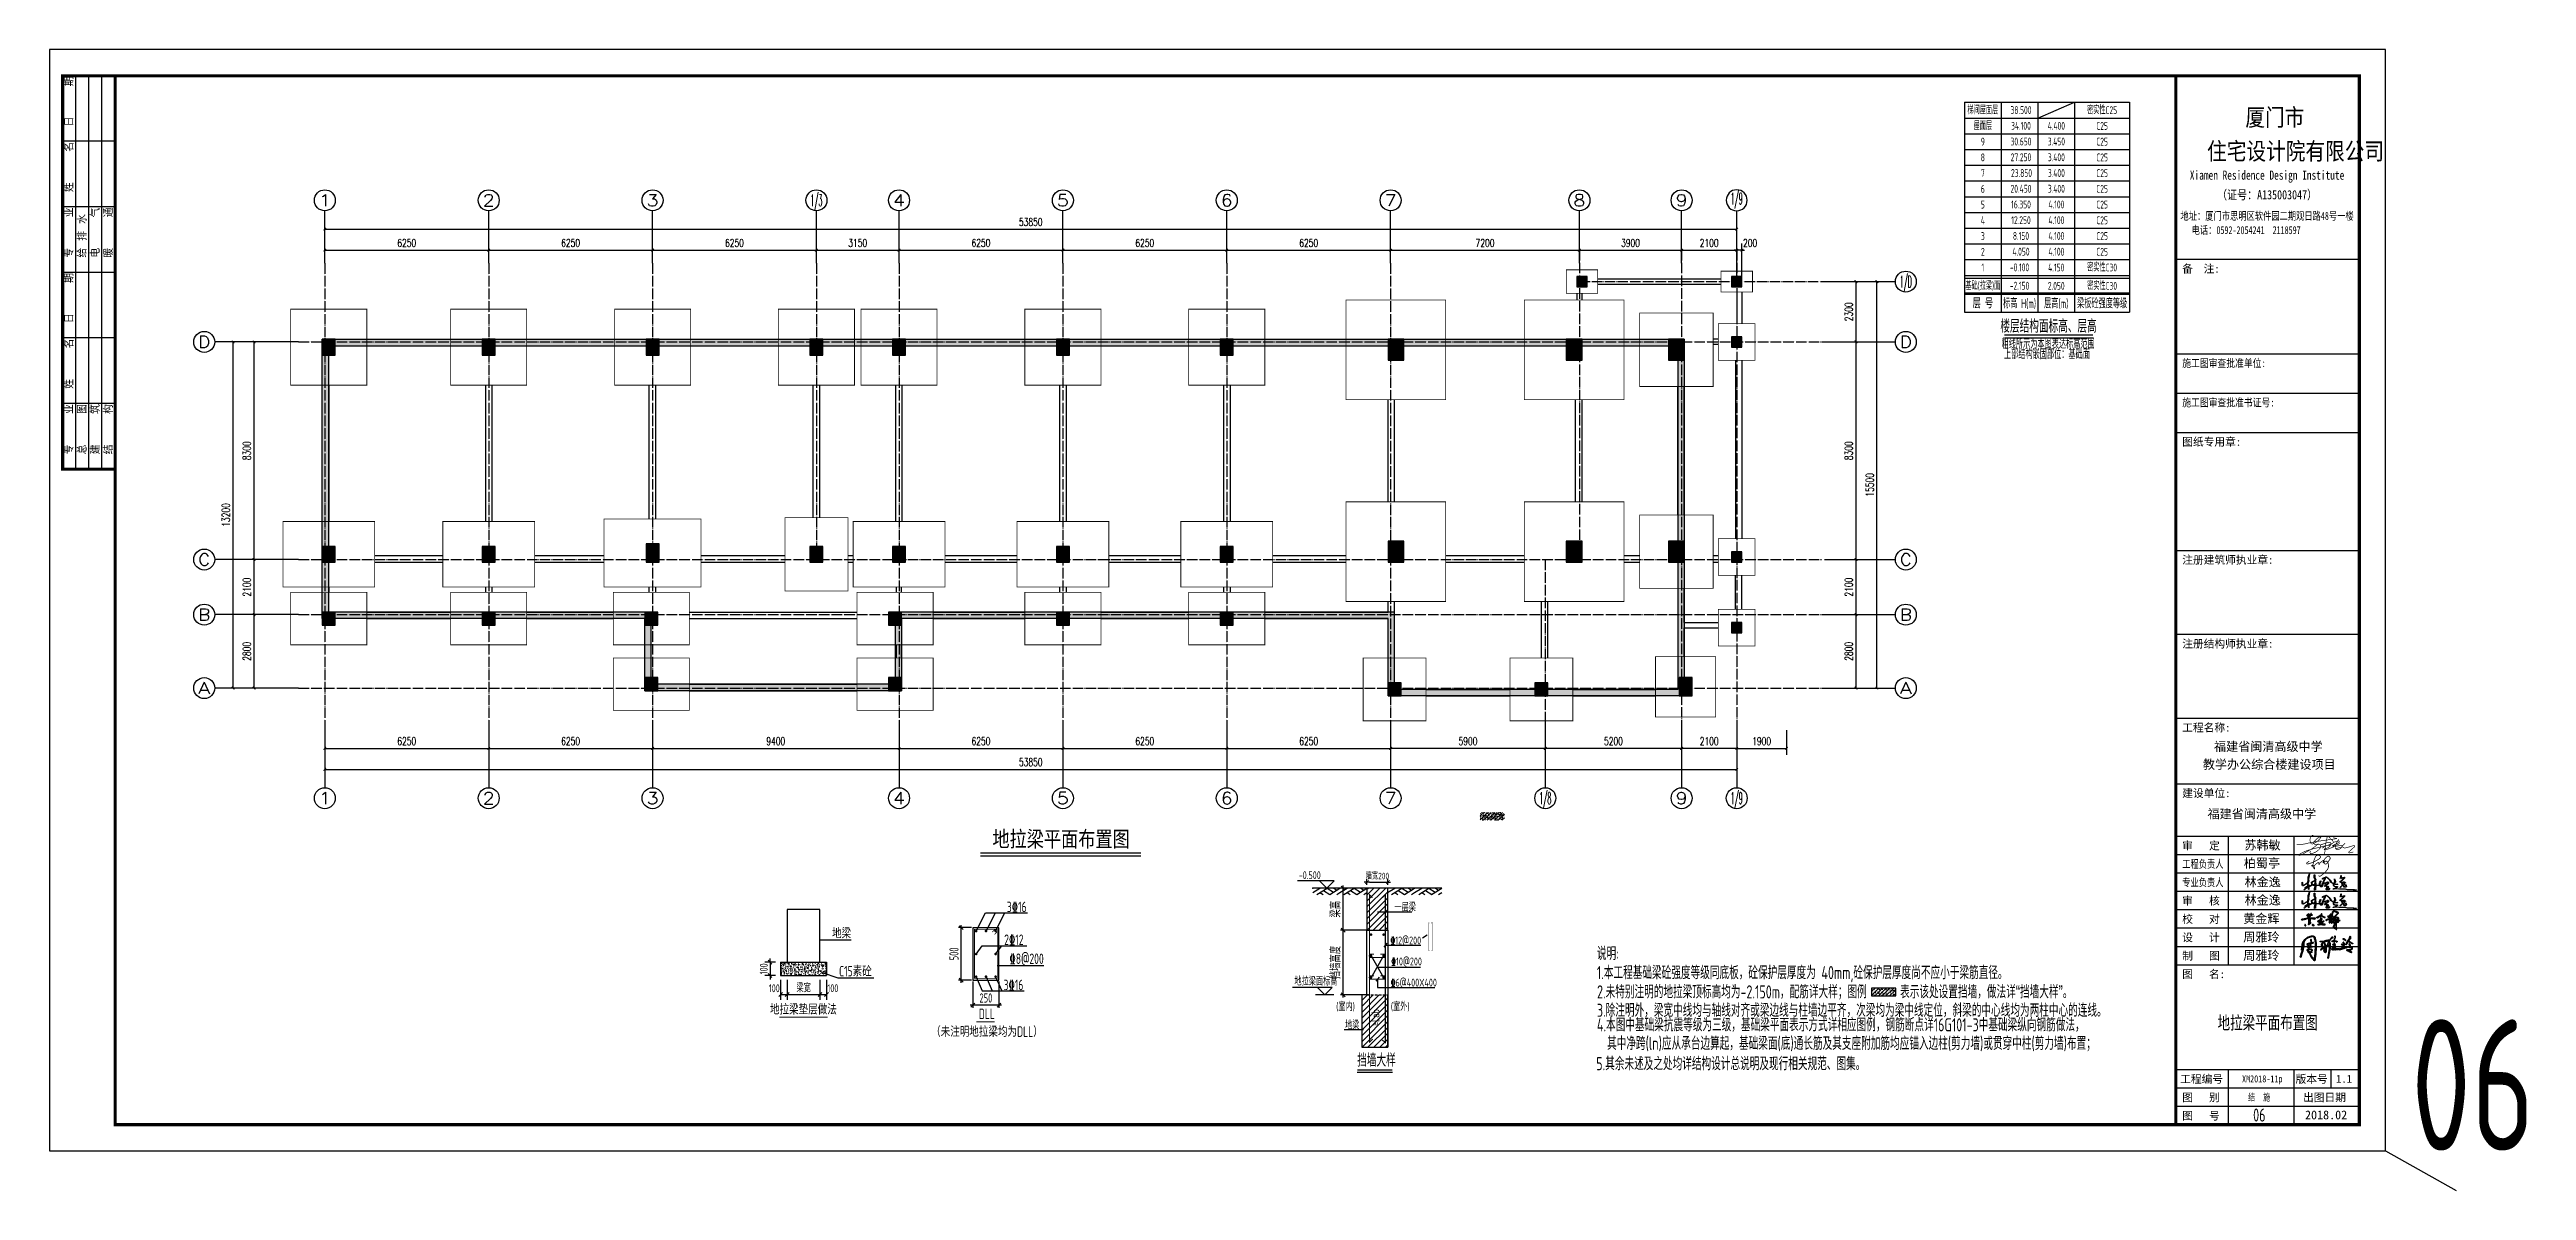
# Model space of a CAD drawing. Extents: x -441005 to 725361, y -182459 to 319313.
# Drawn here: x -196000 to -101528, y -88459 to -44950 of the extents above; entities that cross this region are included whole.
import ezdxf
from ezdxf.enums import TextEntityAlignment as Align

# ---------------------------------------------------------------- set-up
doc = ezdxf.new("R2010")
doc.units = 0
doc.header["$LTSCALE"] = 100
doc.linetypes.add('DASHEDX2', pattern=[1.5, 1, -0.5])
doc.linetypes.add('DOTE', pattern=[2.42, 2, -0.2, 0.02, -0.2])
doc.layers.get('0').update_dxf_attribs({"linetype": 'CONTINUOUS'})
doc.layers.get('Defpoints').update_dxf_attribs({"linetype": 'CONTINUOUS'})
for name, color, linetype in [('AXIS', 3, 'CONTINUOUS'), ('AXIS_TEXT', 7, 'CONTINUOUS'), ('BASE', 7, 'CONTINUOUS'), ('BEAM_CON', 4, 'CONTINUOUS'), ('COLU', 7, 'CONTINUOUS'), ('C层高表', 2, 'CONTINUOUS'), ('DIM', 3, 'CONTINUOUS'), ('DOTE', 8, 'DOTE'), ('D大样&索引', 7, 'CONTINUOUS'), ('REIN', 1, 'CONTINUOUS'), ('S说明&图名', 4, 'CONTINUOUS'), ('图层2', 5, 'CONTINUOUS'), ('图框', 7, 'CONTINUOUS'), ('断面配筋', 1, 'CONTINUOUS'), ('柱平法表', 7, 'CONTINUOUS')]:
    doc.layers.add(name, color=color, linetype=linetype)
doc.layers.add('T填充图层(非模板)', color=251, linetype='CONTINUOUS', lineweight=0)
doc.styles.add('_TCH_AXIS', font='COMPLEX', dxfattribs={"bigfont": 'GBCBIG'})
doc.styles.add('_TCH_DIM_T3', font='simplex_.ttf', dxfattribs={"width": 0.705882, "bigfont": 'GBCBIG'})
doc.styles.add('COMPLEX', font='COMPLEX')
doc.styles.add('HZ', font='tssdeng.shx', dxfattribs={"width": 0.7, "height": 5, "bigfont": '1.shx'})
doc.styles.add('HZFS', font='romanc.shx', dxfattribs={"bigfont": 'dxfs.shx'})
doc.styles.add('HZTXT', font='TXT', dxfattribs={"bigfont": 'HZTXT'})
doc.styles.add('STK', font='simhei_1.ttf')
doc.styles.add('TCCAD_Dimension', font='Tssdeng.shx', dxfattribs={"width": 0.7, "bigfont": 'hztxt.shx'})
doc.styles.add('TSSD_Rein', font='Tssdeng.shx', dxfattribs={"width": 0.7, "bigfont": '1.shx'})
doc.styles.add('图框字型一', font='SimSun.ttf')
doc.styles.add('黑体', font='simhei_1.ttf', dxfattribs={"width": 0.7})
doc.dimstyles.new('100x5', dxfattribs={"dimscale": 0, "dimtxt": 300, "dimasz": 150, "dimexe": 200, "dimexo": 300, "dimgap": 90, "dimtad": 1, "dimdec": 0, "dimlfac": 0.2, "dimzin": 12, "dimdsep": 46, "dimtxsty": 'HZFS', "dimblk1": 'OBLIQUE', "dimblk2": 'OBLIQUE', "dimsah": 1, "dimcen": 0, "dimclrd": 256, "dimclre": 256, "dimclrt": 256, "dimadec": 0, "dimazin": 0, "dimtfac": 1, "dimtdec": 0, "dimtix": 1, "dimtmove": 2, "dimatfit": 3, "dimldrblk": 'OBLIQUE', "dimfxl": 0, "dimtolj": 1, "dimtzin": 0, "dimarcsym": 0})
doc.dimstyles.new('_TCH_ARCH&&100', dxfattribs={"dimtxt": 297.5, "dimasz": 100, "dimexe": 250, "dimexo": 300, "dimgap": 126.25, "dimtad": 1, "dimdec": 0, "dimzin": 0, "dimdsep": 46, "dimtxsty": '_TCH_DIM_T3', "dimblk": 'ARCHTICK', "dimcen": 0.09, "dimclrt": 7, "dimazin": 2, "dimtfac": 1, "dimtdec": 0, "dimtix": 1, "dimtmove": 2, "dimatfit": 3, "dimfxl": 0, "dimtolj": 1, "dimtzin": 0, "dimarcsym": 0})
doc.dimstyles.new('TCCAD_25_100', dxfattribs={"dimtxt": 250, "dimasz": 100, "dimexe": 125, "dimexo": 125, "dimgap": 100, "dimtad": 1, "dimdec": 0, "dimlfac": 0.25, "dimzin": 0, "dimdsep": 46, "dimtxsty": 'TCCAD_Dimension', "dimblk": '_TCDBK25_100', "dimcen": 0, "dimclrt": 7, "dimadec": 0, "dimazin": 0, "dimtfac": 1, "dimtdec": 0, "dimtix": 1, "dimtmove": 2, "dimatfit": 3, "dimfxl": 0, "dimtolj": 1, "dimtzin": 0, "dimarcsym": 0})
doc.dimstyles.new('TSSD_100_100$0', dxfattribs={"dimtxt": 350, "dimasz": 150, "dimexe": 100, "dimexo": 50, "dimgap": 100, "dimtad": 1, "dimdec": 0, "dimzin": 0, "dimdsep": 46, "dimtxsty": 'TSSD_Rein', "dimblk": 'OBLIQUE', "dimcen": 0, "dimdle": 100, "dimclrt": 7, "dimadec": 0, "dimazin": 0, "dimtfac": 1, "dimtdec": 0, "dimtix": 1, "dimtmove": 2, "dimatfit": 3, "dimfxl": 0, "dimtolj": 1, "dimtzin": 0, "dimarcsym": 0})

msp = doc.modelspace()

# ---------------------------------------------------------------- texts
at = {"layer": 'D大样&索引', "style": 'TSSD_Rein', "width": 0.7}
for s, height, p in [('-0.500', 300, (-148354.6, -76586.5)), ('3%%13216', 400, (-159487.6, -77846.8)), ('地梁', 400, (-166154.2, -78847.5)), ('一层梁', 300, (-144705, -77815)), ('2%%13212', 400, (-159587.6, -79096.8)), ('%%13212@200', 300, (-144855.5, -79075.7)), ('C15素砼', 400, (-165887.6, -80296.8)), ('%%1328@200', 400, (-159387.6, -79821.8)), ('%%13210@200', 300, (-144825.9, -79878.4)), ('3%%13216', 400, (-159612.6, -80821.8)), ('地拉梁面标高', 300, (-148517.6, -80642.1)), ('%%1326@400X400', 300, (-144842.5, -80683.1)), ('(室内)', 300, (-146926.4, -81605.8)), ('地梁', 300, (-146584.4, -82315)), ('(室外)', 300, (-144841.3, -81605.8))]:
    msp.add_text(s, height=height, dxfattribs=at).set_placement(p)
for s, p in [('地拉梁垫层做法', (-167247.2, -81751.1)), ('（未注明地拉梁均为DLL）', (-160247.2, -82601.1)), ('DLL', (-160247.2, -81926.1))]:
    msp.add_text(s, height=400, dxfattribs=at).set_placement(p, align=Align.CENTER)
msp.add_text('≥Lab', height=300, rotation=90, dxfattribs=at).set_placement((-145281.1, -82184))
at = {"layer": 'D大样&索引', "linetype": 'ByBlock', "style": 'TSSD_Rein', "width": 0.7}
msp.add_text('挡墙大样', height=500, dxfattribs=at).set_placement((-146125.7, -83742))
at = {"layer": 'S说明&图名', "color": 7, "linetype": 'Continuous', "style": 'STK', "width": 0.8}
msp.add_text('地拉梁平面布置图', height=600, dxfattribs=at).set_placement((-157419.2, -75353.9), align=Align.CENTER)
at = {"layer": 'S说明&图名', "style": 'TSSD_Rein', "width": 0.7}
for s, p in [('说明:', (-136980.6, -79672.4)), ('1.本工程基础梁砼强度等级同底板，砼保护层厚度为 40mm,砼保护层厚度尚不应小于梁筋直径。', (-136982.6, -80402.7)), ('3.除注明外，梁宽中线均与轴线对齐或梁边线与柱墙边平齐，次梁均为梁中线定位，斜梁的中心线均为两柱中心的连线。', (-136982.6, -81839.3))]:
    msp.add_text(s, height=500, rotation=0.000008, dxfattribs=at).set_placement(p)
at = {"layer": 'S说明&图名', "color": 2, "style": 'TSSD_Rein', "width": 0.7}
msp.add_text('2.未特别注明的地拉梁顶标高均为-2.150m，配筋详大样；图例      表示该处设置挡墙，做法详“挡墙大样”。', height=500, rotation=0.000008, dxfattribs=at).set_placement((-136977.1, -81135.4))
at = {"layer": 'S说明&图名', "style": 'TSSD_Rein', "width": 0.7}
for s, p in [('4.本图中基础梁抗震等级为三级，基础梁平面表示方式详相应图例，钢筋断点详16G101-3中基础梁纵向钢筋做法，', (-136982.3, -82543.1)), ('其中净跨(ln)应从承台边算起，基础梁面(底)通长筋及其支座附加筋均应锚入边柱(剪力墙)或贯穿中柱(剪力墙)布置；', (-136594.9, -83250.8))]:
    msp.add_text(s, height=500, rotation=0.000008, dxfattribs=at).set_placement(p, align=Align.BOTTOM_LEFT)
msp.add_text('5.其余未述及之处均详结构设计总说明及现行相关规范、图集。', height=500, dxfattribs=at).set_placement((-137007.8, -84025), align=Align.BOTTOM_LEFT)
at = {"layer": '图框', "color": 1, "lineweight": 0, "style": '黑体', "width": 0.7}
msp.add_text('地拉梁平面布置图', height=500, dxfattribs=at).set_placement((-111400, -82050), align=Align.MIDDLE)
at = {"layer": '图框', "color": 1, "style": 'TSSD_Rein', "width": 0.7}
for height, p in [(5000, (-103570.8, -84434.1)), (500, (-111717.1, -85582.8))]:
    msp.add_text('06', height=height, dxfattribs=at).set_placement(p, align=Align.MIDDLE)

# ---------------------------------------------------------------- blocks, each defined once
blk = doc.blocks.new('梁板层高表')
at = {"layer": 'C层高表', "color": 7}
for p, q in [((0, 8000), (0, 0)), ((0, 8000), (6300, 8000)), ((1400, 8000), (1400, 0)), ((2800, 8000), (2800, 0)), ((2800, 7400), (4200, 8000)), ((4200, 8000), (4200, 0)), ((6300, 8000), (6300, 0)), ((6300, 8000), (6300, 0)), ((0, 7400), (6300, 7400)), ((0, 7400), (6300, 7400)), ((0, 6800), (6300, 6800)), ((0, 6200), (6300, 6200)), ((0, 5600), (6300, 5600)), ((0, 5000), (6300, 5000)), ((0, 4400), (6300, 4400)), ((0, 3800), (6300, 3800)), ((0, 3200), (6300, 3200)), ((0, 2600), (6300, 2600)), ((0, 2000), (6300, 2000)), ((0, 1400), (6300, 1400)), ((0, 1300), (6300, 1300)), ((0, 700), (6300, 700)), ((0, 0), (6300, 0)), ((1532, -976), (4920, -976))]:
    blk.add_line(p, q, dxfattribs=at)
at = {"layer": 'C层高表', "color": 7, "const_width": 50}
blk.add_lwpolyline([(1517, -878), (4905, -878)], dxfattribs=at)
at = {"layer": 'C层高表', "color": 7, "style": 'HZ'}
for s, height, width, p in [('梯间屋面层', 300, 0.6, (700, 7550)), ('屋面层', 300, 0.6, (700, 6950)), ('9', 300, 0.6, (700, 6350)), ('8', 300, 0.6, (700, 5750)), ('7', 300, 0.6, (700, 5150)), ('6', 300, 0.6, (700, 4550)), ('5', 300, 0.6, (700, 3950)), ('4', 300, 0.6, (700, 3350)), ('3', 300, 0.6, (700, 2750)), ('2', 300, 0.6, (700, 2150)), ('基础(拉梁)面', 300, 0.6, (700, 850)), ('1', 300, 0.6, (700, 1550)), ('层 号', 350, 0.7, (700, 150)), ('标高 H(m)', 350, 0.6, (2100, 150)), ('层高(m)', 350, 0.6, (3500, 150)), ('梁板砼强度等级', 350, 0.6, (5250, 150)), ('楼层结构面标高、层高', 500, 0.7, (3206, -785)), ('粗线所示为本图表达标高范围', 350, 0.6, (3191, -1397)), ('上部结构嵌固部位：基础面', 350, 0.6, (3146, -1790))]:
    blk.add_text(s, height=height, dxfattribs=dict(at, width=width)).set_placement(p, align=Align.CENTER)
at = {"layer": 'C层高表', "color": 2, "style": 'HZ', "width": 0.6}
for s, p in [('38.500', (2155, 7554)), ('30.650', (2155, 6354)), ('34.100', (2155, 6954)), ('4.400', (3505, 6954)), ('3.450', (3505, 6354)), ('27.250', (2155, 5754)), ('3.400', (3505, 5754)), ('20.450', (2155, 4554)), ('23.850', (2176, 5154)), ('3.400', (3505, 5154)), ('3.400', (3505, 4554)), ('4.100', (3505, 3954)), ('4.100', (3505, 3354)), ('4.100', (3505, 2754)), ('4.100', (3505, 2154)), ('2.050', (3500, 850))]:
    blk.add_text(s, height=300, dxfattribs=at).set_placement(p, align=Align.CENTER)
at = {"layer": 'C层高表', "color": 6, "style": 'HZ', "width": 0.6}
for s, p in [('密实性C25', (5250, 7550)), ('密实性C30', (5250, 1550)), ('密实性C30', (5250, 850))]:
    blk.add_text(s, height=300, dxfattribs=at).set_placement(p, align=Align.CENTER)
at = {"layer": 'C层高表', "color": 4, "style": 'HZ', "width": 0.6}
for p in [(5250, 6950), (5250, 6350), (5250, 5750), (5250, 5150), (5250, 4550), (5250, 3950), (5250, 3350), (5250, 2750), (5250, 2150)]:
    blk.add_text('C25', height=300, dxfattribs=at).set_placement(p, align=Align.CENTER)
at = {"layer": 'C层高表', "style": 'HZ', "width": 0.6}
for s, p in [('16.350', (2155, 3954)), ('12.250', (2155, 3354)), ('8.150', (2155, 2754)), ('4.050', (2155, 2154)), ('-2.150', (2100, 856)), ('-0.100', (2100, 1556)), ('4.150', (3500, 1550))]:
    blk.add_text(s, height=300, dxfattribs=at).set_placement(p, align=Align.CENTER)
blk = doc.blocks.new('_AXISO')
blk.add_circle((0, 0), 0.5)
at = {"layer": 'AXIS_TEXT', "style": 'COMPLEX', "width": 1.041667}
blk.add_attdef('A', text='', height=0.56, dxfattribs=at).set_placement((-0.25, -0.28), (0.25, -0.28), align=Align.FIT)
blk = doc.blocks.new('_ArchTick')
at = {"color": 0, "linetype": 'ByBlock', "const_width": 0.4}
blk.add_lwpolyline([(-0.5, -0.5), (0.5, 0.5)], dxfattribs=at)
blk = doc.blocks.new('*D1111')
at = {"layer": 'AXIS', "color": 0, "lineweight": -2}
for p, q in [((-186800, -66500), (-188450, -66500)), ((-188200, -69300), (-188200, -66500)), ((-186800, -69300), (-188450, -69300))]:
    blk.add_line(p, q, dxfattribs=at)
at = {"layer": 'Defpoints', "color": 0}
for p in [(-188200, -66500), (-186500, -66500), (-186500, -69300)]:
    blk.add_point(p, dxfattribs=at)
at = {"layer": 'AXIS', "color": 0, "lineweight": -2, "xscale": 100, "yscale": 100, "zscale": 100}
for p, rotation in [((-188200, -66500), 90), ((-188200, -69300), 270)]:
    blk.add_blockref('_ArchTick', p, dxfattribs=dict(at, rotation=rotation))
at = {"layer": 'AXIS', "color": 7, "insert": (-188475, -67900), "char_height": 297.5, "attachment_point": 5, "rotation": 90, "style": '_TCH_DIM_T3'}
blk.add_mtext('\\A1;2800', dxfattribs=at)
blk = doc.blocks.new('*D1112')
at = {"layer": 'AXIS', "color": 0, "lineweight": -2}
for p, q in [((-186800, -64400), (-188450, -64400)), ((-188200, -66500), (-188200, -64400)), ((-186800, -66500), (-188450, -66500))]:
    blk.add_line(p, q, dxfattribs=at)
at = {"layer": 'Defpoints', "color": 0}
for p in [(-188200, -64400), (-186500, -64400), (-186500, -66500)]:
    blk.add_point(p, dxfattribs=at)
at = {"layer": 'AXIS', "color": 0, "lineweight": -2, "xscale": 100, "yscale": 100, "zscale": 100}
for p, rotation in [((-188200, -64400), 90), ((-188200, -66500), 270)]:
    blk.add_blockref('_ArchTick', p, dxfattribs=dict(at, rotation=rotation))
at = {"layer": 'AXIS', "color": 7, "insert": (-188475, -65450), "char_height": 297.5, "attachment_point": 5, "rotation": 90, "style": '_TCH_DIM_T3'}
blk.add_mtext('\\A1;2100', dxfattribs=at)
blk = doc.blocks.new('*D1113')
at = {"layer": 'AXIS', "color": 0, "lineweight": -2}
for p, q in [((-186800, -56100), (-188450, -56100)), ((-188200, -64400), (-188200, -56100)), ((-186800, -64400), (-188450, -64400))]:
    blk.add_line(p, q, dxfattribs=at)
at = {"layer": 'Defpoints', "color": 0}
for p in [(-188200, -56100), (-186500, -56100), (-186500, -64400)]:
    blk.add_point(p, dxfattribs=at)
at = {"layer": 'AXIS', "color": 0, "lineweight": -2, "xscale": 100, "yscale": 100, "zscale": 100}
for p, rotation in [((-188200, -56100), 90), ((-188200, -64400), 270)]:
    blk.add_blockref('_ArchTick', p, dxfattribs=dict(at, rotation=rotation))
at = {"layer": 'AXIS', "color": 7, "insert": (-188476, -60250), "char_height": 297.5, "attachment_point": 5, "rotation": 90, "style": '_TCH_DIM_T3'}
blk.add_mtext('\\A1;8300', dxfattribs=at)
blk = doc.blocks.new('*D1114')
at = {"layer": 'AXIS', "color": 0, "lineweight": -2}
for p, q in [((-185500, -52800), (-185500, -52350)), ((-185500, -52600), (-179250, -52600)), ((-179250, -52800), (-179250, -52350))]:
    blk.add_line(p, q, dxfattribs=at)
at = {"layer": 'Defpoints', "color": 0}
for p in [(-179250, -52600), (-185500, -53100), (-179250, -53100)]:
    blk.add_point(p, dxfattribs=at)
at = {"layer": 'AXIS', "color": 0, "lineweight": -2, "xscale": 100, "yscale": 100, "zscale": 100, "rotation": 180}
blk.add_blockref('_ArchTick', (-185500, -52600), dxfattribs=at)
at = {"layer": 'AXIS', "color": 0, "lineweight": -2, "xscale": 100, "yscale": 100, "zscale": 100}
blk.add_blockref('_ArchTick', (-179250, -52600), dxfattribs=at)
at = {"layer": 'AXIS', "color": 7, "insert": (-182375, -52324), "char_height": 297.5, "attachment_point": 5, "style": '_TCH_DIM_T3'}
blk.add_mtext('\\A1;6250', dxfattribs=at)
blk = doc.blocks.new('*D1115')
at = {"layer": 'AXIS', "color": 0, "lineweight": -2}
for p, q in [((-179250, -52800), (-179250, -52350)), ((-179250, -52600), (-173000, -52600)), ((-173000, -52800), (-173000, -52350))]:
    blk.add_line(p, q, dxfattribs=at)
at = {"layer": 'Defpoints', "color": 0}
for p in [(-173000, -52600), (-179250, -53100), (-173000, -53100)]:
    blk.add_point(p, dxfattribs=at)
at = {"layer": 'AXIS', "color": 0, "lineweight": -2, "xscale": 100, "yscale": 100, "zscale": 100, "rotation": 180}
blk.add_blockref('_ArchTick', (-179250, -52600), dxfattribs=at)
at = {"layer": 'AXIS', "color": 0, "lineweight": -2, "xscale": 100, "yscale": 100, "zscale": 100}
blk.add_blockref('_ArchTick', (-173000, -52600), dxfattribs=at)
at = {"layer": 'AXIS', "color": 7, "insert": (-176125, -52324), "char_height": 297.5, "attachment_point": 5, "style": '_TCH_DIM_T3'}
blk.add_mtext('\\A1;6250', dxfattribs=at)
blk = doc.blocks.new('*D1116')
at = {"layer": 'AXIS', "color": 0, "lineweight": -2}
for p, q in [((-173000, -52800), (-173000, -52350)), ((-173000, -52600), (-166750, -52600)), ((-166750, -52800), (-166750, -52350))]:
    blk.add_line(p, q, dxfattribs=at)
at = {"layer": 'Defpoints', "color": 0}
for p in [(-166750, -52600), (-173000, -53100), (-166750, -53100)]:
    blk.add_point(p, dxfattribs=at)
at = {"layer": 'AXIS', "color": 0, "lineweight": -2, "xscale": 100, "yscale": 100, "zscale": 100, "rotation": 180}
blk.add_blockref('_ArchTick', (-173000, -52600), dxfattribs=at)
at = {"layer": 'AXIS', "color": 0, "lineweight": -2, "xscale": 100, "yscale": 100, "zscale": 100}
blk.add_blockref('_ArchTick', (-166750, -52600), dxfattribs=at)
at = {"layer": 'AXIS', "color": 7, "insert": (-169875, -52324), "char_height": 297.5, "attachment_point": 5, "style": '_TCH_DIM_T3'}
blk.add_mtext('\\A1;6250', dxfattribs=at)
blk = doc.blocks.new('*D1117')
at = {"layer": 'AXIS', "color": 0, "lineweight": -2}
for p, q in [((-166750, -52800), (-166750, -52350)), ((-166750, -52600), (-163600, -52600)), ((-163600, -52800), (-163600, -52350))]:
    blk.add_line(p, q, dxfattribs=at)
at = {"layer": 'Defpoints', "color": 0}
for p in [(-163600, -52600), (-166750, -53100), (-163600, -53100)]:
    blk.add_point(p, dxfattribs=at)
at = {"layer": 'AXIS', "color": 0, "lineweight": -2, "xscale": 100, "yscale": 100, "zscale": 100, "rotation": 180}
blk.add_blockref('_ArchTick', (-166750, -52600), dxfattribs=at)
at = {"layer": 'AXIS', "color": 0, "lineweight": -2, "xscale": 100, "yscale": 100, "zscale": 100}
blk.add_blockref('_ArchTick', (-163600, -52600), dxfattribs=at)
at = {"layer": 'AXIS', "color": 7, "insert": (-165175, -52324), "char_height": 297.5, "attachment_point": 5, "style": '_TCH_DIM_T3'}
blk.add_mtext('\\A1;3150', dxfattribs=at)
blk = doc.blocks.new('*D1118')
at = {"layer": 'AXIS', "color": 0, "lineweight": -2}
for p, q in [((-163600, -52800), (-163600, -52350)), ((-163600, -52600), (-157350, -52600)), ((-157350, -52800), (-157350, -52350))]:
    blk.add_line(p, q, dxfattribs=at)
at = {"layer": 'Defpoints', "color": 0}
for p in [(-157350, -52600), (-163600, -53100), (-157350, -53100)]:
    blk.add_point(p, dxfattribs=at)
at = {"layer": 'AXIS', "color": 0, "lineweight": -2, "xscale": 100, "yscale": 100, "zscale": 100, "rotation": 180}
blk.add_blockref('_ArchTick', (-163600, -52600), dxfattribs=at)
at = {"layer": 'AXIS', "color": 0, "lineweight": -2, "xscale": 100, "yscale": 100, "zscale": 100}
blk.add_blockref('_ArchTick', (-157350, -52600), dxfattribs=at)
at = {"layer": 'AXIS', "color": 7, "insert": (-160475, -52324), "char_height": 297.5, "attachment_point": 5, "style": '_TCH_DIM_T3'}
blk.add_mtext('\\A1;6250', dxfattribs=at)
blk = doc.blocks.new('*D1119')
at = {"layer": 'AXIS', "color": 0, "lineweight": -2}
for p, q in [((-157350, -52800), (-157350, -52350)), ((-157350, -52600), (-151100, -52600)), ((-151100, -52800), (-151100, -52350))]:
    blk.add_line(p, q, dxfattribs=at)
at = {"layer": 'Defpoints', "color": 0}
for p in [(-151100, -52600), (-157350, -53100), (-151100, -53100)]:
    blk.add_point(p, dxfattribs=at)
at = {"layer": 'AXIS', "color": 0, "lineweight": -2, "xscale": 100, "yscale": 100, "zscale": 100, "rotation": 180}
blk.add_blockref('_ArchTick', (-157350, -52600), dxfattribs=at)
at = {"layer": 'AXIS', "color": 0, "lineweight": -2, "xscale": 100, "yscale": 100, "zscale": 100}
blk.add_blockref('_ArchTick', (-151100, -52600), dxfattribs=at)
at = {"layer": 'AXIS', "color": 7, "insert": (-154225, -52324), "char_height": 297.5, "attachment_point": 5, "style": '_TCH_DIM_T3'}
blk.add_mtext('\\A1;6250', dxfattribs=at)
blk = doc.blocks.new('*D1120')
at = {"layer": 'AXIS', "color": 0, "lineweight": -2}
for p, q in [((-151100, -52800), (-151100, -52350)), ((-151100, -52600), (-144850, -52600)), ((-144850, -52800), (-144850, -52350))]:
    blk.add_line(p, q, dxfattribs=at)
at = {"layer": 'Defpoints', "color": 0}
for p in [(-144850, -52600), (-151100, -53100), (-144850, -53100)]:
    blk.add_point(p, dxfattribs=at)
at = {"layer": 'AXIS', "color": 0, "lineweight": -2, "xscale": 100, "yscale": 100, "zscale": 100, "rotation": 180}
blk.add_blockref('_ArchTick', (-151100, -52600), dxfattribs=at)
at = {"layer": 'AXIS', "color": 0, "lineweight": -2, "xscale": 100, "yscale": 100, "zscale": 100}
blk.add_blockref('_ArchTick', (-144850, -52600), dxfattribs=at)
at = {"layer": 'AXIS', "color": 7, "insert": (-147975, -52324), "char_height": 297.5, "attachment_point": 5, "style": '_TCH_DIM_T3'}
blk.add_mtext('\\A1;6250', dxfattribs=at)
blk = doc.blocks.new('*D1121')
at = {"layer": 'AXIS', "color": 0, "lineweight": -2}
for p, q in [((-185500, -70900), (-185500, -71850)), ((-185500, -71600), (-179250, -71600)), ((-179250, -70900), (-179250, -71850))]:
    blk.add_line(p, q, dxfattribs=at)
at = {"layer": 'Defpoints', "color": 0}
for p in [(-185500, -70600), (-179250, -70600), (-179250, -71600)]:
    blk.add_point(p, dxfattribs=at)
at = {"layer": 'AXIS', "color": 0, "lineweight": -2, "xscale": 100, "yscale": 100, "zscale": 100, "rotation": 180}
blk.add_blockref('_ArchTick', (-185500, -71600), dxfattribs=at)
at = {"layer": 'AXIS', "color": 0, "lineweight": -2, "xscale": 100, "yscale": 100, "zscale": 100}
blk.add_blockref('_ArchTick', (-179250, -71600), dxfattribs=at)
at = {"layer": 'AXIS', "color": 7, "insert": (-182375, -71325), "char_height": 297.5, "attachment_point": 5, "style": '_TCH_DIM_T3'}
blk.add_mtext('\\A1;6250', dxfattribs=at)
blk = doc.blocks.new('*D1122')
at = {"layer": 'AXIS', "color": 0, "lineweight": -2}
for p, q in [((-179250, -70900), (-179250, -71850)), ((-179250, -71600), (-173000, -71600)), ((-173000, -70900), (-173000, -71850))]:
    blk.add_line(p, q, dxfattribs=at)
at = {"layer": 'Defpoints', "color": 0}
for p in [(-179250, -70600), (-173000, -70600), (-173000, -71600)]:
    blk.add_point(p, dxfattribs=at)
at = {"layer": 'AXIS', "color": 0, "lineweight": -2, "xscale": 100, "yscale": 100, "zscale": 100, "rotation": 180}
blk.add_blockref('_ArchTick', (-179250, -71600), dxfattribs=at)
at = {"layer": 'AXIS', "color": 0, "lineweight": -2, "xscale": 100, "yscale": 100, "zscale": 100}
blk.add_blockref('_ArchTick', (-173000, -71600), dxfattribs=at)
at = {"layer": 'AXIS', "color": 7, "insert": (-176125, -71325), "char_height": 297.5, "attachment_point": 5, "style": '_TCH_DIM_T3'}
blk.add_mtext('\\A1;6250', dxfattribs=at)
blk = doc.blocks.new('*D1123')
at = {"layer": 'AXIS', "color": 0, "lineweight": -2}
for p, q in [((-173000, -70900), (-173000, -71850)), ((-173000, -71600), (-163600, -71600)), ((-163600, -70900), (-163600, -71850))]:
    blk.add_line(p, q, dxfattribs=at)
at = {"layer": 'Defpoints', "color": 0}
for p in [(-173000, -70600), (-163600, -70600), (-163600, -71600)]:
    blk.add_point(p, dxfattribs=at)
at = {"layer": 'AXIS', "color": 0, "lineweight": -2, "xscale": 100, "yscale": 100, "zscale": 100, "rotation": 180}
blk.add_blockref('_ArchTick', (-173000, -71600), dxfattribs=at)
at = {"layer": 'AXIS', "color": 0, "lineweight": -2, "xscale": 100, "yscale": 100, "zscale": 100}
blk.add_blockref('_ArchTick', (-163600, -71600), dxfattribs=at)
at = {"layer": 'AXIS', "color": 7, "insert": (-168300, -71325), "char_height": 297.5, "attachment_point": 5, "style": '_TCH_DIM_T3'}
blk.add_mtext('\\A1;9400', dxfattribs=at)
blk = doc.blocks.new('*D1124')
at = {"layer": 'AXIS', "color": 0, "lineweight": -2}
for p, q in [((-163600, -70900), (-163600, -71850)), ((-163600, -71600), (-157350, -71600)), ((-157350, -70900), (-157350, -71850))]:
    blk.add_line(p, q, dxfattribs=at)
at = {"layer": 'Defpoints', "color": 0}
for p in [(-163600, -70600), (-157350, -70600), (-157350, -71600)]:
    blk.add_point(p, dxfattribs=at)
at = {"layer": 'AXIS', "color": 0, "lineweight": -2, "xscale": 100, "yscale": 100, "zscale": 100, "rotation": 180}
blk.add_blockref('_ArchTick', (-163600, -71600), dxfattribs=at)
at = {"layer": 'AXIS', "color": 0, "lineweight": -2, "xscale": 100, "yscale": 100, "zscale": 100}
blk.add_blockref('_ArchTick', (-157350, -71600), dxfattribs=at)
at = {"layer": 'AXIS', "color": 7, "insert": (-160475, -71325), "char_height": 297.5, "attachment_point": 5, "style": '_TCH_DIM_T3'}
blk.add_mtext('\\A1;6250', dxfattribs=at)
blk = doc.blocks.new('*D1125')
at = {"layer": 'AXIS', "color": 0, "lineweight": -2}
for p, q in [((-157350, -70900), (-157350, -71850)), ((-157350, -71600), (-151100, -71600)), ((-151100, -70900), (-151100, -71850))]:
    blk.add_line(p, q, dxfattribs=at)
at = {"layer": 'Defpoints', "color": 0}
for p in [(-157350, -70600), (-151100, -70600), (-151100, -71600)]:
    blk.add_point(p, dxfattribs=at)
at = {"layer": 'AXIS', "color": 0, "lineweight": -2, "xscale": 100, "yscale": 100, "zscale": 100, "rotation": 180}
blk.add_blockref('_ArchTick', (-157350, -71600), dxfattribs=at)
at = {"layer": 'AXIS', "color": 0, "lineweight": -2, "xscale": 100, "yscale": 100, "zscale": 100}
blk.add_blockref('_ArchTick', (-151100, -71600), dxfattribs=at)
at = {"layer": 'AXIS', "color": 7, "insert": (-154225, -71325), "char_height": 297.5, "attachment_point": 5, "style": '_TCH_DIM_T3'}
blk.add_mtext('\\A1;6250', dxfattribs=at)
blk = doc.blocks.new('*D1126')
at = {"layer": 'AXIS', "color": 0, "lineweight": -2}
for p, q in [((-151100, -70900), (-151100, -71850)), ((-151100, -71600), (-144850, -71600)), ((-144850, -70900), (-144850, -71850))]:
    blk.add_line(p, q, dxfattribs=at)
at = {"layer": 'Defpoints', "color": 0}
for p in [(-151100, -70600), (-144850, -70600), (-144850, -71600)]:
    blk.add_point(p, dxfattribs=at)
at = {"layer": 'AXIS', "color": 0, "lineweight": -2, "xscale": 100, "yscale": 100, "zscale": 100, "rotation": 180}
blk.add_blockref('_ArchTick', (-151100, -71600), dxfattribs=at)
at = {"layer": 'AXIS', "color": 0, "lineweight": -2, "xscale": 100, "yscale": 100, "zscale": 100}
blk.add_blockref('_ArchTick', (-144850, -71600), dxfattribs=at)
at = {"layer": 'AXIS', "color": 7, "insert": (-147975, -71325), "char_height": 297.5, "attachment_point": 5, "style": '_TCH_DIM_T3'}
blk.add_mtext('\\A1;6250', dxfattribs=at)
blk = doc.blocks.new('*D1127')
at = {"layer": 'AXIS', "color": 0, "lineweight": -2}
for p, q in [((-186800, -56100), (-189250, -56100)), ((-189000, -69300), (-189000, -56100)), ((-186800, -69300), (-189250, -69300))]:
    blk.add_line(p, q, dxfattribs=at)
at = {"layer": 'Defpoints', "color": 0}
for p in [(-189000, -56100), (-186500, -56100), (-186500, -69300)]:
    blk.add_point(p, dxfattribs=at)
at = {"layer": 'AXIS', "color": 0, "lineweight": -2, "xscale": 100, "yscale": 100, "zscale": 100}
for p, rotation in [((-189000, -56100), 90), ((-189000, -69300), 270)]:
    blk.add_blockref('_ArchTick', p, dxfattribs=dict(at, rotation=rotation))
at = {"layer": 'AXIS', "color": 7, "insert": (-189275, -62700), "char_height": 297.5, "attachment_point": 5, "rotation": 90, "style": '_TCH_DIM_T3'}
blk.add_mtext('\\A1;13200', dxfattribs=at)
blk = doc.blocks.new('*D1128')
at = {"layer": 'AXIS', "color": 0, "lineweight": -2}
for p, q in [((-185500, -52800), (-185500, -51550)), ((-185500, -51800), (-131650, -51800)), ((-131650, -52800), (-131650, -51550))]:
    blk.add_line(p, q, dxfattribs=at)
at = {"layer": 'Defpoints', "color": 0}
for p in [(-131650, -51800), (-185500, -53100), (-131650, -53100)]:
    blk.add_point(p, dxfattribs=at)
at = {"layer": 'AXIS', "color": 0, "lineweight": -2, "xscale": 100, "yscale": 100, "zscale": 100, "rotation": 180}
blk.add_blockref('_ArchTick', (-185500, -51800), dxfattribs=at)
at = {"layer": 'AXIS', "color": 0, "lineweight": -2, "xscale": 100, "yscale": 100, "zscale": 100}
blk.add_blockref('_ArchTick', (-131650, -51800), dxfattribs=at)
at = {"layer": 'AXIS', "color": 7, "insert": (-158575, -51524), "char_height": 297.5, "attachment_point": 5, "style": '_TCH_DIM_T3'}
blk.add_mtext('\\A1;53850', dxfattribs=at)
blk = doc.blocks.new('*D1129')
at = {"layer": 'AXIS', "color": 0, "lineweight": -2}
for p, q in [((-144850, -52800), (-144850, -52350)), ((-144850, -52600), (-137650, -52600)), ((-137650, -52800), (-137650, -52350))]:
    blk.add_line(p, q, dxfattribs=at)
at = {"layer": 'Defpoints', "color": 0}
for p in [(-137650, -52600), (-144850, -53100), (-137650, -53100)]:
    blk.add_point(p, dxfattribs=at)
at = {"layer": 'AXIS', "color": 0, "lineweight": -2, "xscale": 100, "yscale": 100, "zscale": 100, "rotation": 180}
blk.add_blockref('_ArchTick', (-144850, -52600), dxfattribs=at)
at = {"layer": 'AXIS', "color": 0, "lineweight": -2, "xscale": 100, "yscale": 100, "zscale": 100}
blk.add_blockref('_ArchTick', (-137650, -52600), dxfattribs=at)
at = {"layer": 'AXIS', "color": 7, "insert": (-141250, -52324), "char_height": 297.5, "attachment_point": 5, "style": '_TCH_DIM_T3'}
blk.add_mtext('\\A1;7200', dxfattribs=at)
blk = doc.blocks.new('*D1130')
at = {"layer": 'AXIS', "color": 0, "lineweight": -2}
for p, q in [((-137650, -52800), (-137650, -52350)), ((-137650, -52600), (-133750, -52600)), ((-133750, -52800), (-133750, -52350))]:
    blk.add_line(p, q, dxfattribs=at)
at = {"layer": 'Defpoints', "color": 0}
for p in [(-133750, -52600), (-137650, -53100), (-133750, -53100)]:
    blk.add_point(p, dxfattribs=at)
at = {"layer": 'AXIS', "color": 0, "lineweight": -2, "xscale": 100, "yscale": 100, "zscale": 100, "rotation": 180}
blk.add_blockref('_ArchTick', (-137650, -52600), dxfattribs=at)
at = {"layer": 'AXIS', "color": 0, "lineweight": -2, "xscale": 100, "yscale": 100, "zscale": 100}
blk.add_blockref('_ArchTick', (-133750, -52600), dxfattribs=at)
at = {"layer": 'AXIS', "color": 7, "insert": (-135700, -52324), "char_height": 297.5, "attachment_point": 5, "style": '_TCH_DIM_T3'}
blk.add_mtext('\\A1;3900', dxfattribs=at)
blk = doc.blocks.new('*D1131')
at = {"layer": 'AXIS', "color": 0, "lineweight": -2}
for p, q in [((-138950, -70900), (-138950, -71850)), ((-133750, -71600), (-138950, -71600)), ((-133750, -70900), (-133750, -71850))]:
    blk.add_line(p, q, dxfattribs=at)
at = {"layer": 'Defpoints', "color": 0}
for p in [(-138950, -70600), (-133750, -70600), (-138950, -71600)]:
    blk.add_point(p, dxfattribs=at)
at = {"layer": 'AXIS', "color": 0, "lineweight": -2, "xscale": 100, "yscale": 100, "zscale": 100, "rotation": 180}
blk.add_blockref('_ArchTick', (-138950, -71600), dxfattribs=at)
at = {"layer": 'AXIS', "color": 0, "lineweight": -2, "xscale": 100, "yscale": 100, "zscale": 100}
blk.add_blockref('_ArchTick', (-133750, -71600), dxfattribs=at)
at = {"layer": 'AXIS', "color": 7, "insert": (-136350, -71325), "char_height": 297.5, "attachment_point": 5, "style": '_TCH_DIM_T3'}
blk.add_mtext('\\A1;5200', dxfattribs=at)
blk = doc.blocks.new('*D1132')
at = {"layer": 'AXIS', "color": 0, "lineweight": -2}
for p, q in [((-144850, -70900), (-144850, -71850)), ((-138950, -71600), (-144850, -71600)), ((-138950, -70900), (-138950, -71850))]:
    blk.add_line(p, q, dxfattribs=at)
at = {"layer": 'Defpoints', "color": 0}
for p in [(-144850, -70600), (-138950, -70600), (-144850, -71600)]:
    blk.add_point(p, dxfattribs=at)
at = {"layer": 'AXIS', "color": 0, "lineweight": -2, "xscale": 100, "yscale": 100, "zscale": 100, "rotation": 180}
blk.add_blockref('_ArchTick', (-144850, -71600), dxfattribs=at)
at = {"layer": 'AXIS', "color": 0, "lineweight": -2, "xscale": 100, "yscale": 100, "zscale": 100}
blk.add_blockref('_ArchTick', (-138950, -71600), dxfattribs=at)
at = {"layer": 'AXIS', "color": 7, "insert": (-141900, -71325), "char_height": 297.5, "attachment_point": 5, "style": '_TCH_DIM_T3'}
blk.add_mtext('\\A1;5900', dxfattribs=at)
blk = doc.blocks.new('*D1133')
at = {"layer": 'AXIS', "color": 0, "lineweight": -2}
for p, q in [((-185500, -70900), (-185500, -72650)), ((-131650, -70900), (-131650, -72650)), ((-185500, -72400), (-131650, -72400))]:
    blk.add_line(p, q, dxfattribs=at)
at = {"layer": 'Defpoints', "color": 0}
for p in [(-185500, -70600), (-131650, -70600), (-131650, -72400)]:
    blk.add_point(p, dxfattribs=at)
at = {"layer": 'AXIS', "color": 0, "lineweight": -2, "xscale": 100, "yscale": 100, "zscale": 100, "rotation": 180}
blk.add_blockref('_ArchTick', (-185500, -72400), dxfattribs=at)
at = {"layer": 'AXIS', "color": 0, "lineweight": -2, "xscale": 100, "yscale": 100, "zscale": 100}
blk.add_blockref('_ArchTick', (-131650, -72400), dxfattribs=at)
at = {"layer": 'AXIS', "color": 7, "insert": (-158575, -72125), "char_height": 297.5, "attachment_point": 5, "style": '_TCH_DIM_T3'}
blk.add_mtext('\\A1;53850', dxfattribs=at)
blk = doc.blocks.new('*D1134')
at = {"layer": 'AXIS', "color": 0, "lineweight": -2}
for p, q in [((-128000, -53800), (-126050, -53800)), ((-126300, -69300), (-126300, -53800)), ((-128000, -69300), (-126050, -69300))]:
    blk.add_line(p, q, dxfattribs=at)
at = {"layer": 'Defpoints', "color": 0}
for p in [(-128300, -53800), (-126300, -53800), (-128300, -69300)]:
    blk.add_point(p, dxfattribs=at)
at = {"layer": 'AXIS', "color": 0, "lineweight": -2, "xscale": 100, "yscale": 100, "zscale": 100}
for p, rotation in [((-126300, -53800), 90), ((-126300, -69300), 270)]:
    blk.add_blockref('_ArchTick', p, dxfattribs=dict(at, rotation=rotation))
at = {"layer": 'AXIS', "color": 7, "insert": (-126575, -61550), "char_height": 297.5, "attachment_point": 5, "rotation": 90, "style": '_TCH_DIM_T3'}
blk.add_mtext('\\A1;15500', dxfattribs=at)
blk = doc.blocks.new('*D1135')
at = {"layer": 'AXIS', "color": 0, "lineweight": -2}
for p, q in [((-128000, -66500), (-126850, -66500)), ((-127100, -69300), (-127100, -66500)), ((-128000, -69300), (-126850, -69300))]:
    blk.add_line(p, q, dxfattribs=at)
at = {"layer": 'Defpoints', "color": 0}
for p in [(-128300, -66500), (-127100, -66500), (-128300, -69300)]:
    blk.add_point(p, dxfattribs=at)
at = {"layer": 'AXIS', "color": 0, "lineweight": -2, "xscale": 100, "yscale": 100, "zscale": 100}
for p, rotation in [((-127100, -66500), 90), ((-127100, -69300), 270)]:
    blk.add_blockref('_ArchTick', p, dxfattribs=dict(at, rotation=rotation))
at = {"layer": 'AXIS', "color": 7, "insert": (-127375, -67900), "char_height": 297.5, "attachment_point": 5, "rotation": 90, "style": '_TCH_DIM_T3'}
blk.add_mtext('\\A1;2800', dxfattribs=at)
blk = doc.blocks.new('*D1136')
at = {"layer": 'AXIS', "color": 0, "lineweight": -2}
for p, q in [((-128000, -64400), (-126850, -64400)), ((-127100, -66500), (-127100, -64400)), ((-128000, -66500), (-126850, -66500))]:
    blk.add_line(p, q, dxfattribs=at)
at = {"layer": 'Defpoints', "color": 0}
for p in [(-128300, -64400), (-127100, -64400), (-128300, -66500)]:
    blk.add_point(p, dxfattribs=at)
at = {"layer": 'AXIS', "color": 0, "lineweight": -2, "xscale": 100, "yscale": 100, "zscale": 100}
for p, rotation in [((-127100, -64400), 90), ((-127100, -66500), 270)]:
    blk.add_blockref('_ArchTick', p, dxfattribs=dict(at, rotation=rotation))
at = {"layer": 'AXIS', "color": 7, "insert": (-127375, -65450), "char_height": 297.5, "attachment_point": 5, "rotation": 90, "style": '_TCH_DIM_T3'}
blk.add_mtext('\\A1;2100', dxfattribs=at)
blk = doc.blocks.new('*D1137')
at = {"layer": 'AXIS', "color": 0, "lineweight": -2}
for p, q in [((-128000, -56100), (-126850, -56100)), ((-127100, -64400), (-127100, -56100)), ((-128000, -64400), (-126850, -64400))]:
    blk.add_line(p, q, dxfattribs=at)
at = {"layer": 'Defpoints', "color": 0}
for p in [(-128300, -56100), (-127100, -56100), (-128300, -64400)]:
    blk.add_point(p, dxfattribs=at)
at = {"layer": 'AXIS', "color": 0, "lineweight": -2, "xscale": 100, "yscale": 100, "zscale": 100}
for p, rotation in [((-127100, -56100), 90), ((-127100, -64400), 270)]:
    blk.add_blockref('_ArchTick', p, dxfattribs=dict(at, rotation=rotation))
at = {"layer": 'AXIS', "color": 7, "insert": (-127376, -60250), "char_height": 297.5, "attachment_point": 5, "rotation": 90, "style": '_TCH_DIM_T3'}
blk.add_mtext('\\A1;8300', dxfattribs=at)
blk = doc.blocks.new('*D1138')
at = {"layer": 'AXIS', "color": 0, "lineweight": -2}
for p, q in [((-133750, -70900), (-133750, -71850)), ((-131650, -71600), (-133750, -71600)), ((-131650, -70900), (-131650, -71850))]:
    blk.add_line(p, q, dxfattribs=at)
at = {"layer": 'Defpoints', "color": 0}
for p in [(-133750, -70600), (-131650, -70600), (-133750, -71600)]:
    blk.add_point(p, dxfattribs=at)
at = {"layer": 'AXIS', "color": 0, "lineweight": -2, "xscale": 100, "yscale": 100, "zscale": 100, "rotation": 180}
blk.add_blockref('_ArchTick', (-133750, -71600), dxfattribs=at)
at = {"layer": 'AXIS', "color": 0, "lineweight": -2, "xscale": 100, "yscale": 100, "zscale": 100}
blk.add_blockref('_ArchTick', (-131650, -71600), dxfattribs=at)
at = {"layer": 'AXIS', "color": 7, "insert": (-132700, -71325), "char_height": 297.5, "attachment_point": 5, "style": '_TCH_DIM_T3'}
blk.add_mtext('\\A1;2100', dxfattribs=at)
blk = doc.blocks.new('*D1139')
at = {"layer": 'AXIS', "color": 0, "lineweight": -2}
for p, q in [((-131650, -70900), (-131650, -71850)), ((-131650, -71600), (-129750, -71600)), ((-129750, -70900), (-129750, -71850))]:
    blk.add_line(p, q, dxfattribs=at)
at = {"layer": 'Defpoints', "color": 0}
for p in [(-131650, -70600), (-129750, -70600), (-129750, -71600)]:
    blk.add_point(p, dxfattribs=at)
at = {"layer": 'AXIS', "color": 0, "lineweight": -2, "xscale": 100, "yscale": 100, "zscale": 100, "rotation": 180}
blk.add_blockref('_ArchTick', (-131650, -71600), dxfattribs=at)
at = {"layer": 'AXIS', "color": 0, "lineweight": -2, "xscale": 100, "yscale": 100, "zscale": 100}
blk.add_blockref('_ArchTick', (-129750, -71600), dxfattribs=at)
at = {"layer": 'AXIS', "color": 7, "insert": (-130700, -71325), "char_height": 297.5, "attachment_point": 5, "style": '_TCH_DIM_T3'}
blk.add_mtext('\\A1;1900', dxfattribs=at)
blk = doc.blocks.new('*D1140')
at = {"layer": 'AXIS', "color": 0, "lineweight": -2}
for p, q in [((-133750, -52800), (-133750, -52350)), ((-133750, -52600), (-131650, -52600)), ((-131650, -52800), (-131650, -52350))]:
    blk.add_line(p, q, dxfattribs=at)
at = {"layer": 'Defpoints', "color": 0}
for p in [(-131650, -52600), (-133750, -53100), (-131650, -53100)]:
    blk.add_point(p, dxfattribs=at)
at = {"layer": 'AXIS', "color": 0, "lineweight": -2, "xscale": 100, "yscale": 100, "zscale": 100, "rotation": 180}
blk.add_blockref('_ArchTick', (-133750, -52600), dxfattribs=at)
at = {"layer": 'AXIS', "color": 0, "lineweight": -2, "xscale": 100, "yscale": 100, "zscale": 100}
blk.add_blockref('_ArchTick', (-131650, -52600), dxfattribs=at)
at = {"layer": 'AXIS', "color": 7, "insert": (-132700, -52324), "char_height": 297.5, "attachment_point": 5, "style": '_TCH_DIM_T3'}
blk.add_mtext('\\A1;2100', dxfattribs=at)
blk = doc.blocks.new('*D1141')
at = {"layer": 'AXIS', "color": 0, "lineweight": -2}
for p, q in [((-128000, -53800), (-126850, -53800)), ((-127100, -56100), (-127100, -53800)), ((-128000, -56100), (-126850, -56100))]:
    blk.add_line(p, q, dxfattribs=at)
at = {"layer": 'Defpoints', "color": 0}
for p in [(-128300, -53800), (-127100, -53800), (-128300, -56100)]:
    blk.add_point(p, dxfattribs=at)
at = {"layer": 'AXIS', "color": 0, "lineweight": -2, "xscale": 100, "yscale": 100, "zscale": 100}
for p, rotation in [((-127100, -53800), 90), ((-127100, -56100), 270)]:
    blk.add_blockref('_ArchTick', p, dxfattribs=dict(at, rotation=rotation))
at = {"layer": 'AXIS', "color": 7, "insert": (-127375, -54950), "char_height": 297.5, "attachment_point": 5, "rotation": 90, "style": '_TCH_DIM_T3'}
blk.add_mtext('\\A1;2300', dxfattribs=at)
blk = doc.blocks.new('*D1142')
at = {"layer": 'AXIS', "color": 0, "lineweight": -2}
for p, q in [((-131650, -52600), (-131750, -52600)), ((-131650, -53700), (-131650, -52350)), ((-131450, -52600), (-131650, -52600)), ((-131450, -53700), (-131450, -52350)), ((-131450, -52600), (-131350, -52600))]:
    blk.add_line(p, q, dxfattribs=at)
at = {"layer": 'Defpoints', "color": 0}
for p in [(-131650, -52600), (-131650, -54000), (-131450, -54000)]:
    blk.add_point(p, dxfattribs=at)
at = {"layer": 'AXIS', "color": 0, "lineweight": -2, "xscale": 100, "yscale": 100, "zscale": 100}
blk.add_blockref('_ArchTick', (-131650, -52600), dxfattribs=at)
at = {"layer": 'AXIS', "color": 0, "lineweight": -2, "xscale": 100, "yscale": 100, "zscale": 100, "rotation": 180}
blk.add_blockref('_ArchTick', (-131450, -52600), dxfattribs=at)
at = {"layer": 'AXIS', "color": 7, "insert": (-131140, -52325), "char_height": 297.5, "attachment_point": 5, "style": '_TCH_DIM_T3'}
blk.add_mtext('\\A1;200', dxfattribs=at)
blk = doc.blocks.new('_OBLIQUE')
at = {"color": 0, "linetype": 'ByBlock'}
blk.add_line((-0.5, -0.5), (0.5, 0.5), dxfattribs=at)
blk = doc.blocks.new('*D1143')
at = {"layer": 'Defpoints', "color": 0}
for p in [(-166615, -80122), (-166365, -80122), (-166365, -80988)]:
    blk.add_point(p, dxfattribs=at)
at = {"layer": 'D大样&索引', "lineweight": -2}
for p, q in [((-166615, -80422), (-166615, -81188)), ((-166615, -80988), (-166365, -80988)), ((-166365, -80422), (-166365, -81188))]:
    blk.add_line(p, q, dxfattribs=at)
at = {"layer": 'D大样&索引', "lineweight": -2, "xscale": 150, "yscale": 150, "zscale": 150, "rotation": 180}
blk.add_blockref('_OBLIQUE', (-166615, -80988), dxfattribs=at)
at = {"layer": 'D大样&索引', "lineweight": -2, "xscale": 150, "yscale": 150, "zscale": 150}
blk.add_blockref('_OBLIQUE', (-166365, -80988), dxfattribs=at)
at = {"layer": 'D大样&索引', "insert": (-166123, -80748), "char_height": 300, "attachment_point": 5, "style": 'TSSD_Rein'}
blk.add_mtext('\\A1;\\A1;100', dxfattribs=at)
blk = doc.blocks.new('*D1144')
at = {"layer": 'Defpoints', "color": 0}
for p in [(-167865, -80122), (-166615, -80122), (-166615, -80988)]:
    blk.add_point(p, dxfattribs=at)
at = {"layer": 'D大样&索引', "lineweight": -2}
for p, q in [((-167865, -80422), (-167865, -81188)), ((-167865, -80988), (-166615, -80988)), ((-166615, -80422), (-166615, -81188))]:
    blk.add_line(p, q, dxfattribs=at)
at = {"layer": 'D大样&索引', "lineweight": -2, "xscale": 150, "yscale": 150, "zscale": 150, "rotation": 180}
blk.add_blockref('_OBLIQUE', (-167865, -80988), dxfattribs=at)
at = {"layer": 'D大样&索引', "lineweight": -2, "xscale": 150, "yscale": 150, "zscale": 150}
blk.add_blockref('_OBLIQUE', (-166615, -80988), dxfattribs=at)
at = {"layer": 'D大样&索引', "insert": (-167240, -80748), "char_height": 300, "attachment_point": 5, "style": 'TSSD_Rein'}
blk.add_mtext('\\A1;梁宽', dxfattribs=at)
blk = doc.blocks.new('*D1145')
at = {"layer": 'Defpoints', "color": 0}
for p in [(-168115, -80122), (-167865, -80122), (-167865, -80988)]:
    blk.add_point(p, dxfattribs=at)
at = {"layer": 'D大样&索引', "lineweight": -2}
for p, q in [((-168115, -80422), (-168115, -81188)), ((-168115, -80988), (-167865, -80988)), ((-167865, -80422), (-167865, -81188))]:
    blk.add_line(p, q, dxfattribs=at)
at = {"layer": 'D大样&索引', "lineweight": -2, "xscale": 150, "yscale": 150, "zscale": 150, "rotation": 180}
blk.add_blockref('_OBLIQUE', (-168115, -80988), dxfattribs=at)
at = {"layer": 'D大样&索引', "lineweight": -2, "xscale": 150, "yscale": 150, "zscale": 150}
blk.add_blockref('_OBLIQUE', (-167865, -80988), dxfattribs=at)
at = {"layer": 'D大样&索引', "insert": (-168357, -80748), "char_height": 300, "attachment_point": 5, "style": 'TSSD_Rein'}
blk.add_mtext('\\A1;\\A1;100', dxfattribs=at)
blk = doc.blocks.new('*D1146')
at = {"layer": 'Defpoints', "color": 0}
for p in [(-168520, -80258), (-168014, -79758), (-168014, -80258)]:
    blk.add_point(p, dxfattribs=at)
at = {"layer": 'D大样&索引', "lineweight": -2}
for p, q in [((-168314, -79758), (-168720, -79758)), ((-168314, -80258), (-168720, -80258)), ((-168520, -79758), (-168520, -79608)), ((-168520, -79758), (-168520, -80258)), ((-168520, -80258), (-168520, -80408))]:
    blk.add_line(p, q, dxfattribs=at)
at = {"layer": 'D大样&索引', "lineweight": -2, "xscale": 150, "yscale": 150, "zscale": 150}
for p, rotation in [((-168520, -79758), 270), ((-168520, -80258), 90)]:
    blk.add_blockref('_OBLIQUE', p, dxfattribs=dict(at, rotation=rotation))
at = {"layer": 'D大样&索引', "insert": (-168760, -80008), "char_height": 300, "attachment_point": 5, "rotation": 90, "style": 'TSSD_Rein'}
blk.add_mtext('\\A1;100', dxfattribs=at)
blk = doc.blocks.new('*D1147')
at = {"layer": 'Defpoints', "color": 0}
for p in [(-160787, -80437), (-159787, -80437), (-160787, -81394)]:
    blk.add_point(p, dxfattribs=at)
at = {"layer": 'DIM', "color": 0, "lineweight": -2}
for p, q in [((-160787, -80487), (-160787, -81494)), ((-159787, -80487), (-159787, -81494)), ((-159687, -81394), (-160887, -81394))]:
    blk.add_line(p, q, dxfattribs=at)
at = {"layer": 'DIM', "color": 0, "lineweight": -2, "xscale": 150, "yscale": 150, "zscale": 150, "rotation": 180}
blk.add_blockref('_OBLIQUE', (-160787, -81394), dxfattribs=at)
at = {"layer": 'DIM', "color": 0, "lineweight": -2, "xscale": 150, "yscale": 150, "zscale": 150}
blk.add_blockref('_OBLIQUE', (-159787, -81394), dxfattribs=at)
at = {"layer": 'DIM', "color": 7, "insert": (-160287, -81119), "char_height": 350, "attachment_point": 5, "style": 'TSSD_Rein'}
blk.add_mtext('\\A1;250', dxfattribs=at)
blk = doc.blocks.new('*D1148')
at = {"layer": 'Defpoints', "color": 0}
for p in [(-161229, -78437), (-160787, -78437), (-160787, -80437)]:
    blk.add_point(p, dxfattribs=at)
at = {"layer": 'DIM', "color": 0, "lineweight": -2}
for p, q in [((-161229, -80537), (-161229, -78337)), ((-160837, -78437), (-161329, -78437)), ((-160837, -80437), (-161329, -80437))]:
    blk.add_line(p, q, dxfattribs=at)
at = {"layer": 'DIM', "color": 0, "lineweight": -2, "xscale": 150, "yscale": 150, "zscale": 150}
for p, rotation in [((-161229, -78437), 90), ((-161229, -80437), 270)]:
    blk.add_blockref('_OBLIQUE', p, dxfattribs=dict(at, rotation=rotation))
at = {"layer": 'DIM', "color": 7, "insert": (-161504, -79437), "char_height": 350, "attachment_point": 5, "rotation": 90, "style": 'TSSD_Rein'}
blk.add_mtext('\\A1;500', dxfattribs=at)
blk = doc.blocks.new('*D1151')
at = {"layer": 'Defpoints', "color": 0}
for p in [(-146663, -78534), (-145650, -78534), (-145650, -81000)]:
    blk.add_point(p, dxfattribs=at)
at = {"layer": 'DIM', "color": 0, "lineweight": -2}
for p, q in [((-145700, -78534), (-146763, -78534)), ((-146663, -81100), (-146663, -78434)), ((-145700, -81000), (-146763, -81000))]:
    blk.add_line(p, q, dxfattribs=at)
at = {"layer": 'DIM', "color": 0, "lineweight": -2, "xscale": 150, "yscale": 150, "zscale": 150}
for p, rotation in [((-146663, -78534), 90), ((-146663, -81000), 270)]:
    blk.add_blockref('_OBLIQUE', p, dxfattribs=dict(at, rotation=rotation))
at = {"layer": 'DIM', "color": 7, "insert": (-146938, -79767), "char_height": 350, "attachment_point": 5, "rotation": 90, "style": 'TSSD_Rein'}
blk.add_mtext('\\A1;挡墙高度', dxfattribs=at)
blk = doc.blocks.new('素土夯实')
at = {"layer": 'D大样&索引', "color": 6}
for p, q in [((0, -168), (273, 0)), ((156, -240), (545, 0)), ((545, 0), (789, -150)), ((643, -240), (1032, 0)), ((798, 0), (915, -72)), ((273, -168), (389, -240)), ((409, -84), (652, -234)), ((915, -240), (1032, -168))]:
    blk.add_line(p, q, dxfattribs=at)
blk.add_point((0, 0), dxfattribs=at)
blk = doc.blocks.new('_TCDBK25_100')
blk.add_line((-1, 0), (1, 0))
at = {"const_width": 0.25}
blk.add_lwpolyline([(-0.7, -0.7), (0.7, 0.7)], dxfattribs=at)
blk = doc.blocks.new('*D1152')
at = {"layer": 'Defpoints', "color": 0}
for p in [(-145753, -76934), (-144953, -76699), (-144953, -76934)]:
    blk.add_point(p, dxfattribs=at)
at = {"layer": 'D大样&索引', "color": 0, "lineweight": -2}
for p, q in [((-145753, -76809), (-145753, -76574)), ((-145653, -76699), (-145053, -76699)), ((-144953, -76809), (-144953, -76574))]:
    blk.add_line(p, q, dxfattribs=at)
at = {"layer": 'D大样&索引', "color": 0, "lineweight": -2, "xscale": 100, "yscale": 100, "zscale": 100, "rotation": 180}
blk.add_blockref('_TCDBK25_100', (-145753, -76699), dxfattribs=at)
at = {"layer": 'D大样&索引', "color": 0, "lineweight": -2, "xscale": 100, "yscale": 100, "zscale": 100}
blk.add_blockref('_TCDBK25_100', (-144953, -76699), dxfattribs=at)
at = {"layer": 'D大样&索引', "color": 7, "insert": (-145353, -76473), "char_height": 250, "attachment_point": 5, "style": 'TCCAD_Dimension'}
blk.add_mtext('\\A1;墙宽200', dxfattribs=at)
blk = doc.blocks.new('*D1153')
at = {"layer": 'Defpoints', "color": 0}
for p in [(-146663, -76934), (-145650, -76934), (-145650, -78534)]:
    blk.add_point(p, dxfattribs=at)
at = {"layer": 'DIM', "color": 0, "lineweight": -2}
for p, q in [((-145700, -76934), (-146763, -76934)), ((-146663, -78634), (-146663, -76834)), ((-145700, -78534), (-146763, -78534))]:
    blk.add_line(p, q, dxfattribs=at)
at = {"layer": 'DIM', "color": 0, "lineweight": -2, "xscale": 150, "yscale": 150, "zscale": 150}
for p, rotation in [((-146663, -76934), 90), ((-146663, -78534), 270)]:
    blk.add_blockref('_OBLIQUE', p, dxfattribs=dict(at, rotation=rotation))
at = {"layer": 'DIM', "color": 7, "insert": (-146938, -77734), "char_height": 350, "attachment_point": 5, "rotation": 90, "style": 'TSSD_Rein'}
blk.add_mtext('\\A1;梁高', dxfattribs=at)
blk = doc.blocks.new('A$C30BB0D04')
at = {"const_width": 36}
for points in [[(146, 742), (38, 661, 0.3147229), (20, 606, 0.1089021), (173, 632, 0.0554492), (600, 834, 0.1087466), (677, 912, 0.4231004), (622, 1013, 0.2019538), (472, 996, 0.0969632), (334, 621, 0.2573931), (359, 407, 0.0659579), (399, 364, 0.2702522), (399, 433, 0.1798398), (318, 537, 0.3587586), (258, 537, 0.5551257), (287, 502, 0.2219941), (469, 609, -0.0659227), (576, 678, -0.8973256), (596, 632, -0.011937), (596, 583, 0.4934532), (647, 635, -0.0444531), (774, 753, -0.2826717), (833, 770, 2.0921536)], [(833, 770, -0.2221346), (844, 740, -0.0434449), (825, 665, -0.7221705), (801, 670, -0.0688844), (844, 772, -0.1345557), (1016, 973, -0.8163912), (1110, 805, -0.0631139), (970, 611, -1.2775929), (920, 733, -0.4077381), (1002, 712, -0.3626585), (980, 305, -0.0919588), (666, 24, -0.7488493), (610, 74, 4.0218465)]]:
    blk.add_lwpolyline(points, format="xyb", dxfattribs=at)
blk = doc.blocks.new('A$C295D1345')
at = {"layer": '断面配筋'}
h = blk.add_hatch(dxfattribs=at)
h.set_pattern_fill('ANSI31', color=2, scale=15, style=0)
h.set_pattern_definition([(45, (-689543.8605, 1964705.4943), (-1.3258252147, 1.3258252147), [])])
h.paths.add_polyline_path([(1839, 551), (1827, 539), (1827, 530), (1839, 523), (1861, 525), (1882, 524), (1900, 525), (1920, 522), (1932, 522), (1948, 522), (1963, 514), (1972, 502), (1975, 490), (1972, 476), (1968, 467), (1958, 461), (1950, 455), (1924, 439), (1914, 436), (1900, 431), (1881, 425), (1869, 419), (1847, 418), (1832, 413), (1819, 412), (1802, 412), (1785, 418), (1779, 418), (1771, 407), (1778, 389), (1807, 383), (1843, 365), (1857, 359), (1900, 335), (1923, 332), (1945, 316), (1955, 316), (1970, 323), (1961, 341), (1941, 346), (1927, 352), (1910, 362), (1899, 369), (1885, 377), (1869, 391), (1855, 396), (1856, 404), (1879, 401), (1909, 405), (1927, 413), (1964, 428), (1981, 446), (1997, 468), (1999, 492), (1995, 510), (1977, 526), (1959, 538), (1934, 549), (1907, 549), (1885, 554), (1861, 554)])
h.paths.add_polyline_path([(1862, 657), (1861, 639), (1869, 625), (1876, 618), (1883, 609), (1887, 602), (1892, 591), (1892, 577), (1889, 569), (1894, 563), (1907, 566), (1914, 581), (1914, 596), (1907, 612), (1900, 622), (1890, 634), (1883, 647), (1880, 658), (1879, 666), (1860, 663)])
h.paths.add_polyline_path([(1900, 827), (1902, 843), (1907, 863), (1903, 869), (1896, 862), (1890, 847), (1885, 833), (1878, 820), (1873, 811), (1864, 800), (1851, 786), (1847, 779), (1864, 766), (1881, 749), (1895, 737), (1910, 721), (1928, 714), (1944, 702), (1963, 691), (1992, 675), (2002, 667), (2000, 656), (1988, 649), (1966, 663), (1950, 670), (1927, 684), (1906, 701), (1892, 712), (1875, 729), (1864, 738), (1848, 754), (1836, 762), (1833, 757), (1826, 742), (1816, 724), (1808, 704), (1798, 687), (1786, 665), (1779, 654), (1770, 642), (1763, 623), (1756, 615), (1743, 606), (1742, 624), (1750, 642), (1759, 663), (1771, 685), (1782, 708), (1796, 731), (1807, 752), (1817, 769), (1826, 780), (1836, 796), (1851, 818), (1864, 843), (1875, 868), (1885, 890), (1891, 913), (1895, 931), (1906, 935), (1916, 927), (1917, 914), (1917, 897), (1919, 885), (1921, 871), (1921, 858), (1919, 846), (1913, 833), (1908, 833)])
h.paths.add_polyline_path([(1660, 667), (1662, 657), (1664, 647), (1666, 640), (1668, 634), (1671, 629), (1677, 628), (1685, 628), (1686, 634), (1682, 643), (1680, 648), (1676, 658), (1673, 664), (1667, 668)], flags=16)
h.paths.add_polyline_path([(1649, 625), (1641, 622), (1624, 618), (1612, 618), (1602, 621), (1596, 628), (1589, 631), (1579, 628), (1575, 615), (1581, 603), (1592, 603), (1614, 598), (1626, 598), (1636, 597), (1649, 601), (1653, 598), (1653, 588), (1652, 572), (1649, 561), (1643, 530), (1634, 510), (1629, 497), (1622, 488), (1617, 482), (1595, 481), (1580, 477), (1560, 472), (1546, 467), (1530, 458), (1512, 448), (1501, 440), (1496, 435), (1496, 424), (1506, 424), (1523, 428), (1545, 432), (1561, 439), (1569, 440), (1595, 447), (1615, 454), (1643, 463), (1672, 472), (1705, 479), (1741, 489), (1766, 497), (1784, 507), (1798, 514), (1803, 526), (1804, 530), (1792, 531), (1782, 521), (1770, 516), (1753, 512), (1741, 507), (1719, 503), (1701, 499), (1685, 497), (1671, 496), (1658, 492), (1647, 492), (1642, 492), (1656, 509), (1660, 523), (1669, 540), (1669, 554), (1669, 570), (1672, 586), (1671, 600), (1679, 604), (1691, 607), (1701, 612), (1701, 623), (1697, 638), (1690, 655), (1674, 673), (1667, 687), (1658, 697), (1647, 705), (1638, 705), (1632, 700), (1634, 691), (1638, 681), (1640, 666), (1642, 656), (1643, 643), (1645, 633)])
h.paths.add_polyline_path([(1631, 839), (1629, 829), (1639, 821), (1652, 815), (1666, 812), (1689, 804), (1708, 795), (1716, 788), (1716, 780), (1718, 770), (1726, 763), (1733, 772), (1734, 786), (1727, 800), (1714, 813), (1697, 826), (1674, 834), (1661, 834), (1649, 843)])
h.paths.add_polyline_path([(1324, 600), (1316, 600), (1307, 598), (1309, 590), (1316, 584), (1320, 582), (1323, 589), (1328, 596), (1328, 600)], flags=16)
h.paths.add_polyline_path([(1288, 544), (1271, 531), (1253, 519), (1248, 514), (1253, 509), (1269, 512), (1279, 512), (1284, 514), (1288, 518), (1288, 525), (1288, 534)], flags=16)
h.paths.add_polyline_path([(1280, 695), (1287, 678), (1287, 663), (1285, 646), (1285, 634), (1283, 625), (1268, 624), (1250, 624), (1234, 624), (1233, 609), (1243, 605), (1257, 603), (1277, 602), (1290, 602), (1290, 592), (1290, 580), (1289, 566), (1279, 552), (1270, 546), (1257, 536), (1242, 525), (1230, 518), (1221, 511), (1221, 504), (1228, 497), (1245, 486), (1268, 484), (1279, 486), (1279, 471), (1278, 461), (1273, 455), (1255, 455), (1236, 454), (1227, 456), (1218, 458), (1206, 462), (1194, 460), (1198, 438), (1210, 428), (1226, 424), (1264, 420), (1279, 427), (1314, 424), (1340, 424), (1387, 431), (1419, 431), (1454, 437), (1481, 449), (1493, 461), (1493, 473), (1478, 461), (1458, 456), (1431, 453), (1400, 453), (1384, 453), (1362, 454), (1338, 453), (1320, 453), (1308, 456), (1304, 467), (1307, 484), (1307, 489), (1322, 499), (1349, 510), (1356, 532), (1356, 537), (1346, 551), (1338, 569), (1329, 580), (1329, 587), (1339, 595), (1346, 611), (1340, 620), (1334, 623), (1321, 625), (1313, 625), (1313, 636), (1316, 671), (1312, 687), (1306, 699), (1291, 704)])
h.paths.add_polyline_path([(1097, 675), (1104, 688), (1115, 706), (1134, 702), (1140, 673), (1144, 648), (1147, 622), (1146, 574), (1141, 527), (1136, 481), (1129, 390), (1120, 339), (1109, 278), (1096, 218), (1075, 128), (1062, 90), (1051, 117), (1064, 159), (1078, 235), (1096, 320), (1105, 392), (1111, 464), (1115, 533), (1116, 581), (1116, 619), (1116, 649), (1109, 664)])
h.paths.add_polyline_path([(1221, 731), (1208, 740), (1206, 750), (1229, 765), (1256, 768), (1281, 769), (1316, 769), (1338, 766), (1360, 765), (1374, 761), (1390, 753), (1399, 749), (1405, 743), (1405, 734), (1405, 729), (1397, 718), (1384, 708), (1373, 705), (1384, 722), (1389, 731), (1389, 738), (1379, 740), (1353, 741), (1329, 741), (1314, 741), (1294, 745), (1275, 744), (1262, 744), (1249, 737), (1234, 731)])
h.paths.add_polyline_path([(1315, 946), (1307, 938), (1307, 930), (1307, 925), (1315, 918), (1321, 909), (1322, 898), (1323, 886), (1324, 872), (1320, 859), (1314, 846), (1308, 837), (1300, 825), (1293, 819), (1286, 814), (1296, 810), (1307, 813), (1319, 828), (1328, 845), (1335, 863), (1340, 895), (1340, 914), (1339, 928), (1329, 936)])
h.paths.add_polyline_path([(1242, 895), (1221, 901), (1210, 897), (1189, 885), (1181, 867), (1167, 852), (1151, 828), (1134, 809), (1126, 791), (1103, 759), (1087, 730), (1070, 705), (1059, 686), (1050, 668), (1047, 656), (1061, 658), (1067, 675), (1081, 691), (1090, 706), (1096, 716), (1116, 745), (1127, 768), (1142, 788), (1153, 810), (1173, 831), (1182, 846), (1200, 863), (1224, 873), (1241, 873), (1251, 881)])
h.paths.add_polyline_path([(772, 749), (786, 744), (821, 744), (864, 747), (904, 749), (918, 754), (957, 768), (975, 778), (998, 779), (1039, 787), (1056, 787), (1082, 798), (1097, 793), (1093, 780), (1077, 770), (1061, 758), (1046, 753), (1020, 744), (959, 733), (903, 719), (876, 692), (849, 667), (837, 638), (831, 612), (835, 592), (848, 574), (867, 564), (902, 557), (932, 557), (946, 564), (946, 583), (935, 617), (927, 632), (916, 656), (902, 685), (900, 697), (908, 700), (923, 697), (929, 687), (933, 673), (936, 663), (941, 652), (945, 640), (951, 623), (956, 611), (959, 598), (963, 585), (965, 576), (972, 568), (994, 568), (1006, 574), (1027, 580), (1046, 589), (1060, 596), (1060, 600), (1056, 607), (1045, 612), (1035, 619), (1031, 625), (1039, 631), (1054, 622), (1060, 618), (1070, 611), (1074, 603), (1075, 595), (1072, 588), (1067, 583), (1062, 581), (1054, 577), (1044, 572), (1028, 566), (1013, 560), (1001, 555), (991, 552), (979, 549), (975, 544), (976, 541), (984, 488), (984, 452), (986, 421), (986, 389), (986, 343), (980, 321), (963, 313), (941, 313), (922, 331), (912, 347), (909, 374), (906, 396), (906, 418), (907, 445), (906, 467), (906, 482), (906, 491), (896, 491), (890, 491), (876, 483), (866, 476), (851, 462), (843, 454), (826, 438), (805, 421), (792, 404), (779, 412), (788, 437), (799, 454), (815, 466), (838, 484), (855, 498), (883, 512), (894, 519), (914, 519), (919, 510), (924, 496), (923, 474), (921, 459), (921, 438), (923, 418), (924, 403), (926, 383), (928, 367), (932, 355), (941, 345), (952, 336), (960, 339), (965, 350), (965, 365), (965, 382), (966, 406), (966, 428), (966, 461), (962, 484), (958, 510), (958, 525), (952, 537), (942, 538), (930, 538), (924, 538), (916, 535), (901, 535), (887, 538), (872, 539), (860, 542), (849, 545), (820, 567), (807, 586), (805, 604), (811, 628), (821, 652), (828, 665), (836, 676), (844, 689), (855, 704), (865, 715), (870, 720), (865, 724), (856, 724), (846, 722), (834, 722), (826, 722), (814, 721), (801, 720), (788, 720), (777, 719), (770, 719), (763, 722), (756, 732), (756, 747), (761, 751)])
h.paths.add_polyline_path([(388, 648), (343, 640), (295, 627), (284, 618), (297, 602), (301, 583), (304, 565), (306, 547), (311, 535), (324, 542), (343, 546), (351, 546), (359, 546), (361, 564), (372, 583), (378, 608)], flags=16)
h.paths.add_polyline_path([(429, 784), (430, 799), (417, 813), (399, 818), (395, 805), (395, 796), (399, 790), (399, 783), (401, 767), (401, 748), (402, 727), (402, 711), (398, 679), (348, 668), (320, 663), (297, 656), (278, 651), (261, 641), (256, 638), (258, 631), (262, 620), (270, 608), (280, 593), (285, 577), (289, 564), (294, 550), (297, 542), (297, 532), (286, 529), (282, 523), (287, 503), (298, 497), (307, 491), (323, 500), (349, 516), (367, 520), (382, 526), (396, 526), (413, 527), (426, 527), (432, 527), (439, 521), (444, 521), (455, 521), (457, 528), (457, 541), (449, 546), (432, 551), (416, 554), (399, 556), (374, 553), (379, 568), (387, 586), (398, 610), (411, 643), (419, 657), (440, 661), (474, 669), (496, 680), (511, 690), (511, 698), (501, 698), (493, 696), (484, 692), (471, 692), (449, 686), (426, 685), (419, 684), (424, 712), (426, 735), (426, 755), (426, 772)], flags=17)
h.paths.add_polyline_path([(24, 132), (7, 133), (0, 145), (0, 161), (6, 179), (22, 219), (41, 273), (61, 337), (77, 389), (90, 445), (101, 518), (108, 556), (113, 599), (118, 627), (121, 667), (125, 684), (125, 695), (122, 698), (117, 696), (113, 691), (109, 680), (103, 663), (98, 647), (95, 620), (92, 592), (88, 571), (82, 546), (78, 537), (78, 521), (74, 494), (69, 481), (66, 455), (66, 438), (64, 414), (61, 400), (51, 408), (51, 425), (53, 449), (57, 484), (63, 525), (63, 550), (70, 597), (76, 640), (85, 677), (105, 720), (133, 765), (170, 809), (211, 845), (253, 880), (300, 901), (367, 928), (413, 940), (457, 948), (495, 950), (518, 943), (540, 928), (549, 913), (564, 887), (573, 853), (595, 767), (601, 731), (605, 684), (607, 620), (608, 569), (607, 480), (607, 419), (599, 348), (594, 292), (589, 236), (583, 171), (575, 83), (566, 30), (558, 10), (542, 0), (524, 9), (505, 31), (480, 57), (447, 100), (413, 161), (392, 205), (366, 263), (359, 279), (349, 285), (338, 291), (345, 303), (354, 313), (354, 321), (347, 337), (341, 354), (341, 366), (348, 361), (354, 342), (361, 325), (367, 319), (379, 319), (386, 331), (403, 351), (417, 373), (428, 394), (431, 410), (421, 420), (406, 427), (389, 437), (370, 438), (355, 438), (340, 438), (327, 432), (315, 426), (309, 415), (309, 407), (311, 400), (314, 391), (317, 379), (321, 358), (325, 343), (330, 332), (337, 322), (343, 318), (344, 312), (336, 304), (327, 300), (315, 302), (311, 314), (307, 326), (301, 339), (291, 354), (284, 367), (273, 382), (266, 394), (260, 405), (260, 416), (264, 425), (270, 428), (277, 428), (280, 424), (283, 415), (286, 407), (292, 405), (294, 423), (294, 434), (294, 450), (300, 455), (311, 458), (325, 460), (344, 463), (370, 462), (395, 457), (414, 453), (429, 445), (442, 436), (449, 430), (455, 418), (453, 403), (450, 386), (441, 372), (433, 360), (428, 351), (422, 344), (417, 337), (418, 332), (424, 330), (433, 330), (443, 332), (451, 335), (452, 330), (445, 326), (438, 322), (426, 317), (399, 307), (387, 297), (374, 288), (396, 225), (416, 195), (438, 155), (463, 120), (493, 82), (509, 67), (531, 48), (541, 48), (545, 77), (555, 182), (566, 298), (574, 385), (584, 518), (582, 648), (567, 768), (546, 837), (538, 881), (519, 909), (495, 922), (471, 924), (436, 918), (401, 912), (370, 905), (327, 891), (262, 858), (220, 824), (194, 799), (164, 766), (153, 751), (147, 719), (142, 669), (137, 582), (124, 503), (116, 428), (97, 359), (79, 308), (65, 264), (54, 225), (34, 181), (31, 158)])
edge = h.paths.add_edge_path(flags=16)
edge.add_line((1318, 572), (1314, 563))
edge.add_line((1314, 563), (1311, 556))
edge.add_line((1311, 556), (1311, 543))
edge.add_line((1311, 543), (1310, 536))
edge.add_line((1310, 536), (1310, 528))
edge.add_line((1310, 528), (1310, 523))
edge.add_line((1310, 523), (1313, 519))
edge.add_line((1313, 519), (1325, 520))
edge.add_line((1325, 520), (1337, 525))
edge.add_line((1337, 525), (1343, 531))
edge.add_line((1343, 531), (1342, 540))
edge.add_line((1342, 540), (1334, 553))
edge.add_line((1334, 553), (1328, 561))
edge.add_line((1328, 561), (1323, 570))
edge.add_line((1323, 570), (1318, 572))
at = {"layer": '断面配筋', "color": 2}
for points in [[(24, 132), (7, 133), (0, 145), (0, 161), (6, 179), (22, 219), (41, 273), (61, 337), (77, 389), (90, 445), (101, 518), (108, 556), (113, 599), (118, 627), (121, 667), (125, 684), (125, 695), (122, 698), (117, 696), (113, 691), (109, 680), (103, 663), (98, 647), (95, 620), (92, 592), (88, 571), (82, 546), (78, 537), (78, 521), (74, 494), (69, 481), (66, 455), (66, 438), (64, 414), (61, 400), (51, 408), (51, 425), (53, 449), (57, 484), (63, 525), (63, 550), (70, 597), (76, 640), (85, 677), (105, 720), (133, 765), (170, 809), (211, 845), (253, 880), (300, 901), (367, 928), (413, 940), (457, 948), (495, 950), (518, 943), (540, 928), (549, 913), (564, 887), (573, 853), (595, 767), (601, 731), (605, 684), (607, 620), (608, 569), (607, 480), (607, 419), (599, 348), (594, 292), (589, 236), (583, 171), (575, 83), (566, 30), (558, 10), (542, 0), (524, 9), (505, 31), (480, 57), (447, 100), (413, 161), (392, 205), (366, 263), (359, 279), (349, 285), (338, 291), (345, 303), (354, 313), (354, 321), (347, 337), (341, 354), (341, 366), (348, 361), (354, 342), (361, 325), (367, 319), (379, 319), (386, 331), (403, 351), (417, 373), (428, 394), (431, 410), (421, 420), (406, 427), (389, 437), (370, 438), (355, 438), (340, 438), (327, 432), (315, 426), (309, 415), (309, 407), (311, 400), (314, 391), (317, 379), (321, 358), (325, 343), (330, 332), (337, 322), (343, 318), (344, 312), (336, 304), (327, 300), (315, 302), (311, 314), (307, 326), (301, 339), (291, 354), (284, 367), (273, 382), (266, 394), (260, 405), (260, 416), (264, 425), (270, 428), (277, 428), (280, 424), (283, 415), (286, 407), (292, 405), (292, 405), (294, 423), (294, 434), (294, 450), (300, 455), (311, 458), (325, 460), (344, 463), (370, 462), (395, 457), (414, 453), (429, 445), (442, 436), (449, 430), (455, 418), (453, 403), (450, 386), (441, 372), (433, 360), (428, 351), (422, 344), (417, 337), (418, 332), (424, 330), (433, 330), (443, 332), (451, 335), (452, 330), (445, 326), (438, 322), (426, 317), (399, 307), (387, 297), (374, 288), (396, 225), (416, 195), (438, 155), (463, 120), (493, 82), (509, 67), (531, 48), (541, 48), (545, 77), (555, 182), (566, 298), (574, 385), (584, 518), (582, 648), (567, 768), (546, 837), (538, 881), (519, 909), (495, 922), (471, 924), (436, 918), (401, 912), (370, 905), (327, 891), (262, 858), (220, 824), (194, 799), (164, 766), (153, 751), (147, 719), (142, 669), (137, 582), (124, 503), (116, 428), (97, 359), (79, 308), (65, 264), (54, 225), (34, 181), (31, 158)], [(1315, 946), (1307, 938), (1307, 930), (1307, 925), (1315, 918), (1321, 909), (1322, 898), (1323, 886), (1324, 872), (1320, 859), (1314, 846), (1308, 837), (1300, 825), (1293, 819), (1286, 814), (1296, 810), (1307, 813), (1319, 828), (1328, 845), (1335, 863), (1340, 895), (1340, 914), (1339, 928), (1329, 936)], [(429, 784), (430, 799), (417, 813), (399, 818), (395, 805), (395, 796), (399, 790), (399, 783), (401, 767), (401, 748), (402, 727), (402, 711), (398, 679), (348, 668), (320, 663), (297, 656), (278, 651), (261, 641), (256, 638), (258, 631), (262, 620), (270, 608), (280, 593), (285, 577), (289, 564), (294, 550), (297, 542), (297, 532), (286, 529), (282, 523), (287, 503), (298, 497), (307, 491), (323, 500), (349, 516), (367, 520), (382, 526), (396, 526), (413, 527), (426, 527), (432, 527), (439, 521), (444, 521), (455, 521), (457, 528), (457, 541), (449, 546), (432, 551), (416, 554), (399, 556), (374, 553), (379, 568), (387, 586), (398, 610), (411, 643), (419, 657), (440, 661), (474, 669), (496, 680), (511, 690), (511, 698), (501, 698), (493, 696), (484, 692), (471, 692), (449, 686), (426, 685), (419, 684), (424, 712), (426, 735), (426, 755), (426, 772)], [(772, 749), (786, 744), (821, 744), (864, 747), (904, 749), (918, 754), (957, 768), (975, 778), (998, 779), (1039, 787), (1056, 787), (1082, 798), (1097, 793), (1093, 780), (1077, 770), (1061, 758), (1046, 753), (1020, 744), (959, 733), (903, 719), (876, 692), (849, 667), (837, 638), (831, 612), (835, 592), (848, 574), (867, 564), (902, 557), (932, 557), (946, 564), (946, 583), (935, 617), (927, 632), (916, 656), (902, 685), (900, 697), (908, 700), (923, 697), (929, 687), (933, 673), (936, 663), (941, 652), (945, 640), (951, 623), (956, 611), (959, 598), (963, 585), (965, 576), (972, 568), (994, 568), (1006, 574), (1027, 580), (1046, 589), (1060, 596), (1060, 600), (1056, 607), (1045, 612), (1035, 619), (1031, 625), (1039, 631), (1054, 622), (1060, 618), (1070, 611), (1074, 603), (1075, 595), (1072, 588), (1067, 583), (1062, 581), (1054, 577), (1044, 572), (1028, 566), (1013, 560), (1001, 555), (991, 552), (979, 549), (975, 544), (976, 541), (984, 488), (984, 452), (986, 421), (986, 389), (986, 343), (980, 321), (963, 313), (941, 313), (922, 331), (912, 347), (909, 374), (906, 396), (906, 418), (907, 445), (906, 467), (906, 482), (906, 491), (896, 491), (890, 491), (876, 483), (866, 476), (851, 462), (843, 454), (826, 438), (805, 421), (792, 404), (779, 412), (788, 437), (799, 454), (815, 466), (838, 484), (855, 498), (883, 512), (894, 519), (914, 519), (919, 510), (924, 496), (923, 474), (921, 459), (921, 438), (923, 418), (924, 403), (926, 383), (928, 367), (932, 355), (941, 345), (952, 336), (960, 339), (965, 350), (965, 365), (965, 382), (966, 406), (966, 428), (966, 461), (962, 484), (958, 510), (958, 525), (952, 537), (952, 537), (942, 538), (930, 538), (924, 538), (916, 535), (901, 535), (887, 538), (872, 539), (860, 542), (849, 545), (820, 567), (807, 586), (805, 604), (811, 628), (821, 652), (828, 665), (836, 676), (844, 689), (855, 704), (865, 715), (870, 720), (865, 724), (856, 724), (846, 722), (834, 722), (826, 722), (814, 721), (801, 720), (788, 720), (777, 719), (770, 719), (763, 722), (756, 732), (756, 747), (761, 751)], [(1097, 675), (1104, 688), (1115, 706), (1134, 702), (1140, 673), (1144, 648), (1147, 622), (1146, 574), (1141, 527), (1136, 481), (1129, 390), (1120, 339), (1109, 278), (1096, 218), (1075, 128), (1062, 90), (1051, 117), (1064, 159), (1078, 235), (1096, 320), (1105, 392), (1111, 464), (1115, 533), (1116, 581), (1116, 619), (1116, 649), (1109, 664)], [(1280, 695), (1287, 678), (1287, 663), (1285, 646), (1285, 634), (1283, 625), (1268, 624), (1250, 624), (1234, 624), (1233, 609), (1243, 605), (1257, 603), (1277, 602), (1290, 602), (1290, 592), (1290, 580), (1289, 566), (1279, 552), (1270, 546), (1257, 536), (1242, 525), (1230, 518), (1221, 511), (1221, 504), (1228, 497), (1245, 486), (1268, 484), (1279, 486), (1279, 471), (1278, 461), (1273, 455), (1255, 455), (1236, 454), (1227, 456), (1218, 458), (1206, 462), (1194, 460), (1194, 460), (1198, 438), (1210, 428), (1226, 424), (1264, 420), (1279, 427), (1314, 424), (1340, 424), (1387, 431), (1419, 431), (1454, 437), (1481, 449), (1493, 461), (1493, 473), (1478, 461), (1458, 456), (1431, 453), (1400, 453), (1384, 453), (1362, 454), (1338, 453), (1320, 453), (1308, 456), (1304, 467), (1307, 484), (1307, 489), (1322, 499), (1349, 510), (1356, 532), (1356, 537), (1346, 551), (1338, 569), (1329, 580), (1329, 587), (1339, 595), (1346, 611), (1340, 620), (1334, 623), (1321, 625), (1321, 625), (1313, 625), (1313, 636), (1316, 671), (1312, 687), (1306, 699), (1291, 704)], [(1221, 731), (1208, 740), (1206, 750), (1229, 765), (1256, 768), (1281, 769), (1316, 769), (1338, 766), (1360, 765), (1374, 761), (1390, 753), (1399, 749), (1399, 749), (1405, 743), (1405, 734), (1405, 729), (1397, 718), (1384, 708), (1373, 705), (1384, 722), (1389, 731), (1389, 738), (1379, 740), (1353, 741), (1329, 741), (1314, 741), (1294, 745), (1275, 744), (1262, 744), (1249, 737), (1234, 731)], [(1288, 544), (1271, 531), (1253, 519), (1248, 514), (1253, 509), (1269, 512), (1279, 512), (1284, 514), (1288, 518), (1288, 525), (1288, 534)], [(1324, 600), (1316, 600), (1307, 598), (1309, 590), (1316, 584), (1320, 582), (1323, 589), (1328, 596), (1328, 600)], [(1649, 625), (1641, 622), (1624, 618), (1612, 618), (1602, 621), (1596, 628), (1589, 631), (1579, 628), (1575, 615), (1581, 603), (1592, 603), (1614, 598), (1626, 598), (1636, 597), (1649, 601), (1653, 598), (1653, 588), (1652, 572), (1649, 561), (1643, 530), (1634, 510), (1629, 497), (1622, 488), (1617, 482), (1595, 481), (1580, 477), (1560, 472), (1546, 467), (1530, 458), (1512, 448), (1501, 440), (1496, 435), (1496, 424), (1506, 424), (1523, 428), (1545, 432), (1561, 439), (1569, 440), (1595, 447), (1615, 454), (1643, 463), (1672, 472), (1705, 479), (1741, 489), (1766, 497), (1784, 507), (1798, 514), (1803, 526), (1804, 530), (1804, 530), (1792, 531), (1782, 521), (1770, 516), (1753, 512), (1741, 507), (1719, 503), (1701, 499), (1685, 497), (1671, 496), (1658, 492), (1647, 492), (1642, 492), (1656, 509), (1660, 523), (1669, 540), (1669, 554), (1669, 570), (1672, 586), (1671, 600), (1679, 604), (1691, 607), (1701, 612), (1701, 623), (1697, 638), (1690, 655), (1674, 673), (1667, 687), (1658, 697), (1647, 705), (1638, 705), (1632, 700), (1634, 691), (1638, 681), (1640, 666), (1642, 656), (1643, 643), (1645, 633)], [(1631, 839), (1629, 829), (1639, 821), (1652, 815), (1666, 812), (1689, 804), (1708, 795), (1716, 788), (1716, 780), (1718, 770), (1726, 763), (1733, 772), (1734, 786), (1727, 800), (1714, 813), (1697, 826), (1674, 834), (1661, 834), (1649, 843)], [(1839, 551), (1827, 539), (1827, 530), (1839, 523), (1861, 525), (1882, 524), (1900, 525), (1920, 522), (1932, 522), (1948, 522), (1963, 514), (1972, 502), (1975, 490), (1972, 476), (1968, 467), (1958, 461), (1950, 455), (1950, 455), (1924, 439), (1914, 436), (1900, 431), (1881, 425), (1869, 419), (1847, 418), (1832, 413), (1819, 412), (1802, 412), (1785, 418), (1779, 418), (1771, 407), (1778, 389), (1807, 383), (1843, 365), (1857, 359), (1900, 335), (1923, 332), (1945, 316), (1955, 316), (1970, 323), (1961, 341), (1941, 346), (1927, 352), (1910, 362), (1899, 369), (1885, 377), (1869, 391), (1855, 396), (1856, 404), (1879, 401), (1909, 405), (1927, 413), (1964, 428), (1981, 446), (1997, 468), (1999, 492), (1995, 510), (1977, 526), (1959, 538), (1934, 549), (1907, 549), (1885, 554), (1861, 554)], [(1862, 657), (1861, 639), (1869, 625), (1876, 618), (1883, 609), (1887, 602), (1892, 591), (1892, 577), (1889, 569), (1894, 563), (1907, 566), (1914, 581), (1914, 596), (1907, 612), (1900, 622), (1890, 634), (1883, 647), (1880, 658), (1879, 666), (1860, 663)]]:
    blk.add_lwpolyline(points, close=True, dxfattribs=at)
for points in [[(388, 648), (343, 640), (295, 627), (284, 618), (297, 602), (301, 583), (304, 565), (306, 547), (311, 535), (324, 542), (343, 546), (351, 546), (359, 546), (361, 564), (372, 583), (378, 608), (388, 648)], [(1242, 895), (1221, 901), (1210, 897), (1189, 885), (1181, 867), (1167, 852), (1151, 828), (1134, 809), (1126, 791), (1103, 759), (1087, 730), (1070, 705), (1059, 686), (1050, 668), (1047, 656), (1061, 658), (1067, 675), (1081, 691), (1090, 706), (1096, 716), (1116, 745), (1127, 768), (1142, 788), (1153, 810), (1173, 831), (1182, 846), (1200, 863), (1224, 873), (1241, 873), (1251, 881), (1242, 895)], [(1318, 572), (1314, 563), (1311, 556), (1311, 543), (1310, 536), (1310, 528), (1310, 523), (1313, 519), (1325, 520), (1337, 525), (1343, 531), (1342, 540), (1334, 553), (1328, 561), (1323, 570), (1318, 572)], [(1660, 667), (1662, 657), (1664, 647), (1666, 640), (1668, 634), (1668, 634), (1671, 629), (1677, 628), (1685, 628), (1685, 628), (1686, 634), (1682, 643), (1680, 648), (1676, 658), (1673, 664), (1667, 668), (1660, 667)], [(1900, 827), (1902, 843), (1907, 863), (1903, 869), (1896, 862), (1890, 847), (1885, 833), (1878, 820), (1873, 811), (1864, 800), (1851, 786), (1847, 779), (1864, 766), (1881, 749), (1895, 737), (1910, 721), (1928, 714), (1944, 702), (1963, 691), (1992, 675), (2002, 667), (2000, 656), (1988, 649), (1966, 663), (1950, 670), (1927, 684), (1906, 701), (1892, 712), (1875, 729), (1864, 738), (1848, 754), (1836, 762), (1833, 757), (1826, 742), (1816, 724), (1808, 704), (1798, 687), (1786, 665), (1779, 654), (1770, 642), (1763, 623), (1756, 615), (1743, 606), (1742, 624), (1750, 642), (1759, 663), (1771, 685), (1782, 708), (1796, 731), (1807, 752), (1817, 769), (1826, 780), (1836, 796), (1851, 818), (1864, 843), (1875, 868), (1885, 890), (1891, 913), (1895, 931), (1906, 935), (1916, 927), (1917, 914), (1917, 897), (1919, 885), (1921, 871), (1921, 858), (1919, 846), (1913, 833), (1908, 833), (1900, 827)]]:
    blk.add_lwpolyline(points, dxfattribs=at)
blk = doc.blocks.new('A2+1_2')
h = blk.add_hatch()
h.set_pattern_fill('ANSI31', color=3, style=0)
h.set_pattern_definition([(45, (-17997.4683, 46481.614), (-2.24506403, 2.24506403), [])])
h.paths.add_polyline_path([(86053, 8599), (86041, 8607), (86038, 8620), (86029, 8629), (86023, 8627), (86014, 8618), (86016, 8606), (86026, 8589), (86043, 8579), (86051, 8582)])
h.paths.add_polyline_path([(86339, 8630), (86323, 8632), (86309, 8628), (86303, 8613), (86309, 8597), (86333, 8591), (86367, 8583), (86377, 8589), (86371, 8610), (86358, 8613), (86347, 8623)])
h.paths.add_polyline_path([(86199, 8654), (86236, 8687), (86243, 8692), (86246, 8715), (86240, 8721), (86210, 8718), (86203, 8722), (86204, 8732), (86226, 8758), (86238, 8778), (86240, 8798), (86234, 8816), (86215, 8833), (86200, 8843), (86180, 8844), (86167, 8837), (86164, 8824), (86162, 8791), (86163, 8745), (86165, 8727), (86161, 8702), (86162, 8683), (86170, 8665), (86157, 8653), (86151, 8643), (86153, 8634), (86162, 8627), (86176, 8632)])
h.paths.add_polyline_path([(86203, 8675), (86186, 8674), (86181, 8689), (86186, 8702), (86199, 8703), (86212, 8698), (86215, 8690)], flags=16)
h.paths.add_polyline_path([(86194, 8748), (86185, 8756), (86185, 8790), (86183, 8808), (86193, 8821), (86211, 8813), (86218, 8802), (86218, 8788), (86215, 8772), (86204, 8755)], flags=16)
h.paths.add_polyline_path([(86123, 8857), (86193, 8862), (86236, 8861), (86283, 8858), (86328, 8853), (86401, 8843), (86418, 8852), (86422, 8869), (86415, 8878), (86399, 8875), (86296, 8876), (86214, 8879), (86162, 8876), (86140, 8875), (86178, 8908), (86201, 8927), (86226, 8954), (86243, 8977), (86254, 8994), (86260, 8996), (86286, 8987), (86297, 8985), (86307, 9000), (86300, 9005), (86269, 9009), (86261, 9017), (86263, 9034), (86268, 9049), (86263, 9055), (86252, 9056), (86246, 9049), (86244, 9040), (86242, 9021), (86233, 9011), (86211, 9014), (86183, 9012), (86171, 9011), (86164, 9023), (86162, 9033), (86159, 9035), (86149, 9035), (86146, 9027), (86149, 9018), (86154, 9008), (86110, 8996), (86092, 8986), (86091, 8976), (86102, 8964), (86118, 8951), (86140, 8937), (86166, 8927), (86168, 8918), (86130, 8892), (86104, 8873), (86063, 8861), (86021, 8855), (85987, 8849), (85953, 8843), (85911, 8833), (85892, 8825), (85888, 8815), (85891, 8806), (85927, 8813), (85945, 8817), (85977, 8823), (86008, 8827), (86050, 8835), (86085, 8847)])
h.paths.add_polyline_path([(86160, 8945), (86136, 8952), (86115, 8967), (86110, 8983), (86134, 8993), (86153, 8991), (86162, 8979), (86167, 8953)], flags=16)
h.paths.add_polyline_path([(86182, 8937), (86176, 8960), (86176, 8988), (86184, 8998), (86207, 8999), (86230, 8998), (86237, 8992), (86216, 8959), (86191, 8934)], flags=16)
h.paths.add_polyline_path([(86536, 8770), (86521, 8762), (86508, 8761), (86509, 8750), (86516, 8738), (86538, 8740), (86582, 8741), (86614, 8738), (86634, 8737), (86639, 8732), (86637, 8709), (86638, 8677), (86639, 8668), (86643, 8654), (86636, 8645), (86610, 8646), (86606, 8654), (86603, 8669), (86596, 8684), (86595, 8696), (86586, 8705), (86575, 8705), (86566, 8697), (86565, 8684), (86582, 8663), (86588, 8651), (86586, 8645), (86577, 8639), (86559, 8639), (86539, 8639), (86521, 8641), (86514, 8631), (86517, 8621), (86532, 8617), (86572, 8622), (86642, 8627), (86690, 8625), (86781, 8616), (86794, 8625), (86796, 8645), (86779, 8650), (86666, 8644), (86664, 8655), (86698, 8684), (86707, 8699), (86710, 8711), (86707, 8718), (86698, 8719), (86690, 8715), (86688, 8703), (86669, 8681), (86660, 8677), (86655, 8687), (86656, 8725), (86659, 8740), (86679, 8745), (86709, 8746), (86737, 8743), (86746, 8747), (86750, 8756), (86747, 8762), (86739, 8764), (86718, 8758), (86661, 8754), (86653, 8773), (86651, 8805), (86649, 8818), (86659, 8827), (86675, 8835), (86675, 8845), (86667, 8850), (86657, 8861), (86649, 8870), (86640, 8877), (86637, 8894), (86630, 8895), (86624, 8895), (86617, 8891), (86610, 8878), (86617, 8866), (86630, 8854), (86641, 8844), (86642, 8836), (86627, 8825), (86599, 8808), (86584, 8800), (86557, 8781)])
h.paths.add_polyline_path([(86559, 8771), (86571, 8779), (86599, 8793), (86620, 8805), (86634, 8805), (86640, 8791), (86641, 8766), (86638, 8752), (86614, 8752), (86588, 8753), (86543, 8751), (86538, 8756)], flags=16)
h.paths.add_polyline_path([(86496, 8910), (86478, 8908), (86472, 8896), (86478, 8889), (86493, 8884), (86536, 8905), (86581, 8933), (86610, 8956), (86623, 8966), (86653, 8959), (86677, 8944), (86699, 8930), (86719, 8920), (86746, 8907), (86758, 8903), (86767, 8900), (86789, 8904), (86789, 8915), (86738, 8929), (86721, 8940), (86696, 8957), (86685, 8971), (86662, 8977), (86642, 8979), (86638, 8981), (86653, 8995), (86662, 9007), (86666, 9015), (86676, 9022), (86673, 9032), (86665, 9037), (86657, 9037), (86641, 9017), (86609, 8982), (86570, 8949), (86528, 8922)])
h.paths.add_polyline_path([(86886, 8831), (86856, 8818), (86833, 8812), (86822, 8807), (86820, 8793), (86830, 8787), (86842, 8789), (86864, 8801), (86889, 8810), (86930, 8820), (86960, 8823), (86971, 8825), (86975, 8823), (86974, 8818), (86961, 8790), (86955, 8758), (86950, 8738), (86945, 8713), (86943, 8700), (86949, 8694), (86957, 8691), (86970, 8698), (86978, 8707), (86980, 8726), (86983, 8745), (86991, 8759), (86999, 8758), (87011, 8746), (87014, 8734), (87019, 8715), (87028, 8694), (87038, 8684), (87051, 8683), (87057, 8697), (87060, 8723), (87058, 8754), (87054, 8783), (87049, 8795), (87051, 8815), (87056, 8821), (87082, 8821), (87103, 8822), (87117, 8827), (87127, 8820), (87112, 8798), (87096, 8768), (87088, 8732), (87092, 8718), (87105, 8702), (87129, 8693), (87165, 8694), (87190, 8702), (87198, 8698), (87198, 8693), (87168, 8662), (87136, 8619), (87105, 8563), (87101, 8548), (87100, 8540), (87107, 8527), (87142, 8498), (87186, 8470), (87206, 8457), (87211, 8446), (87210, 8437), (87224, 8433), (87237, 8454), (87227, 8476), (87224, 8512), (87223, 8579), (87223, 8647), (87224, 8682), (87244, 8709), (87293, 8717), (87298, 8728), (87292, 8741), (87289, 8749), (87296, 8754), (87334, 8771), (87363, 8788), (87352, 8796), (87338, 8792), (87320, 8783), (87262, 8757), (87251, 8751), (87234, 8770), (87221, 8786), (87214, 8800), (87206, 8802), (87195, 8803), (87188, 8796), (87187, 8786), (87189, 8774), (87190, 8760), (87191, 8743), (87193, 8733), (87192, 8725), (87174, 8720), (87151, 8717), (87129, 8719), (87121, 8731), (87113, 8748), (87130, 8782), (87145, 8804), (87158, 8824), (87203, 8817), (87225, 8816), (87253, 8820), (87274, 8824), (87293, 8822), (87304, 8835), (87313, 8852), (87312, 8870), (87302, 8884), (87287, 8897), (87265, 8906), (87237, 8909), (87205, 8898), (87187, 8887), (87166, 8870), (87153, 8852), (87147, 8844), (87130, 8847), (87118, 8848), (87113, 8854), (87126, 8877), (87145, 8898), (87185, 8944), (87212, 8972), (87236, 8996), (87284, 9049), (87302, 9068), (87303, 9078), (87298, 9086), (87271, 9103), (87221, 9124), (87176, 9141), (87130, 9145), (87100, 9141), (87085, 9130), (87074, 9114), (87066, 9096), (87063, 9083), (87052, 9037), (87046, 9005), (87040, 8970), (87034, 8962), (87017, 8964), (87011, 8971), (87011, 8993), (87010, 9012), (87005, 9022), (86988, 9027), (86983, 9023), (86983, 9014), (86989, 9003), (86991, 8978), (86990, 8966), (86976, 8968), (86952, 8967), (86932, 8963), (86915, 8955), (86900, 8942), (86892, 8933), (86895, 8920), (86903, 8914), (86917, 8916), (86934, 8908), (86942, 8895), (86947, 8889), (86956, 8877), (86960, 8865), (86958, 8858), (86951, 8848), (86926, 8840)])
h.paths.add_polyline_path([(86984, 8802), (86990, 8814), (87000, 8824), (87018, 8822), (87029, 8818), (87034, 8811), (87035, 8781), (87039, 8762), (87037, 8746), (87029, 8747), (87026, 8757), (87013, 8775), (87007, 8785), (86999, 8787), (86990, 8781), (86981, 8777), (86979, 8785)], flags=16)
h.paths.add_polyline_path([(86960, 8896), (86956, 8906), (86949, 8913), (86942, 8922), (86936, 8925), (86925, 8930), (86926, 8933), (86932, 8937), (86947, 8944), (86965, 8948), (86979, 8948), (86990, 8944), (86989, 8936), (86988, 8921), (86989, 8904), (86987, 8884), (86985, 8878), (86975, 8874), (86969, 8883)], flags=16)
h.paths.add_polyline_path([(87006, 8850), (87005, 8858), (87011, 8869), (87024, 8879), (87029, 8875), (87030, 8862), (87031, 8844), (87022, 8845)], flags=16)
h.paths.add_polyline_path([(87007, 8897), (87007, 8903), (87009, 8912), (87009, 8920), (87012, 8933), (87012, 8940), (87014, 8945), (87020, 8944), (87030, 8942), (87035, 8938), (87035, 8929), (87034, 8916), (87027, 8908), (87021, 8905), (87014, 8893), (87009, 8893)], flags=16)
h.paths.add_polyline_path([(87045, 8848), (87046, 8863), (87045, 8875), (87041, 8886), (87044, 8894), (87053, 8907), (87063, 8916), (87082, 8938), (87087, 8948), (87086, 8962), (87071, 8965), (87059, 8966), (87059, 8978), (87067, 9008), (87072, 9029), (87078, 9059), (87089, 9084), (87096, 9100), (87103, 9118), (87130, 9125), (87157, 9123), (87186, 9117), (87211, 9105), (87243, 9093), (87260, 9082), (87266, 9071), (87266, 9057), (87260, 9050), (87250, 9039), (87236, 9024), (87217, 9000), (87196, 8989), (87187, 8971), (87141, 8920), (87115, 8890), (87098, 8860), (87087, 8843), (87071, 8841), (87048, 8843)], flags=16)
h.paths.add_polyline_path([(87176, 8850), (87189, 8864), (87201, 8875), (87210, 8884), (87226, 8889), (87243, 8893), (87259, 8889), (87278, 8881), (87288, 8873), (87293, 8861), (87290, 8851), (87279, 8840), (87260, 8840), (87241, 8836), (87214, 8833), (87193, 8834), (87177, 8840)], flags=16)
h.paths.add_polyline_path([(87212, 8754), (87222, 8757), (87239, 8741), (87241, 8731), (87231, 8717), (87219, 8719), (87213, 8728), (87212, 8741)], flags=16)
h.paths.add_polyline_path([(87173, 8631), (87186, 8644), (87192, 8654), (87198, 8654), (87201, 8649), (87200, 8636), (87200, 8614), (87202, 8591), (87201, 8550), (87202, 8517), (87203, 8504), (87205, 8496), (87202, 8492), (87195, 8492), (87177, 8504), (87158, 8517), (87134, 8530), (87131, 8545), (87133, 8564), (87142, 8585), (87155, 8605)], flags=16)
at = {"layer": '图层2'}
h = blk.add_hatch(color=0, dxfattribs=at)
h.paths.add_polyline_path([(86140, 10340), (86132, 10236), (86108, 10216), (86063, 10181), (86017, 10153), (85996, 10141), (85963, 10129), (85938, 10126), (85928, 10163), (85925, 10196), (85925, 10220), (85925, 10232), (85924, 10239), (85916, 10243), (85914, 10235), (85914, 10219), (85914, 10179), (85914, 10143), (85926, 10112), (85951, 10112), (86007, 10129), (86048, 10155), (86089, 10187), (86104, 10200), (86124, 10207), (86127, 10177), (86132, 10131), (86116, 10113), (86079, 10081), (86050, 10057), (86032, 10043), (86036, 10012), (86023, 9992), (86002, 9974), (85992, 9968), (85979, 9959), (85981, 9954), (85988, 9953), (86000, 9958), (86014, 9966), (86028, 9982), (86055, 10005), (86071, 10010), (86110, 10028), (86148, 10055), (86153, 10032), (86156, 9993), (86161, 9976), (86171, 9971), (86169, 9983), (86168, 10018), (86165, 10064), (86209, 10079), (86262, 10112), (86300, 10133), (86304, 10163), (86304, 10181), (86281, 10207), (86283, 10228), (86310, 10252), (86352, 10274), (86384, 10291), (86411, 10312), (86415, 10304), (86413, 10260), (86413, 10201), (86402, 10194), (86383, 10174), (86349, 10157), (86324, 10135), (86334, 10123), (86358, 10118), (86426, 10119), (86419, 10091), (86396, 10054), (86390, 10008), (86382, 9957), (86393, 9946), (86413, 9950), (86428, 9957), (86431, 10008), (86433, 10090), (86439, 10118), (86486, 10120), (86541, 10124), (86590, 10120), (86599, 10094), (86624, 10072), (86669, 10073), (86693, 10096), (86705, 10162), (86725, 10216), (86736, 10245), (86760, 10305), (86776, 10338), (86793, 10374), (86813, 10430), (86837, 10429), (86866, 10412), (86920, 10375), (86958, 10337), (86986, 10291), (87010, 10250), (87056, 10214), (87085, 10192), (87107, 10176), (87111, 10164), (87107, 10123), (87127, 10089), (87163, 10076), (87204, 10072), (87247, 10070), (87249, 10057), (87217, 10040), (87201, 10026), (87182, 10012), (87159, 10006), (87142, 10003), (87126, 10000), (87117, 9997), (87100, 9995), (87102, 9979), (87124, 9979), (87138, 9989), (87169, 9994), (87224, 9994), (87335, 9986), (87520, 9980), (87573, 9976), (87609, 9965), (87671, 9958), (87693, 9957), (87779, 9951), (87836, 9951), (87879, 9946), (87942, 9943), (87992, 9946), (87982, 9959), (87968, 9957), (87918, 9962), (87874, 9965), (87856, 9965), (87814, 9966), (87674, 9972), (87635, 9974), (87582, 9985), (87535, 9992), (87475, 9998), (87391, 10000), (87319, 9999), (87217, 10003), (87193, 10005), (87231, 10035), (87255, 10049), (87266, 10063), (87261, 10077), (87249, 10083), (87207, 10086), (87169, 10086), (87133, 10104), (87122, 10138), (87133, 10164), (87151, 10167), (87192, 10160), (87233, 10156), (87257, 10157), (87274, 10173), (87254, 10177), (87235, 10176), (87220, 10173), (87205, 10173), (87177, 10172), (87145, 10180), (87165, 10220), (87183, 10242), (87182, 10271), (87177, 10308), (87169, 10355), (87155, 10375), (87152, 10365), (87155, 10341), (87165, 10293), (87165, 10256), (87142, 10220), (87124, 10190), (87109, 10195), (87061, 10227), (87022, 10265), (86989, 10318), (86950, 10365), (86895, 10415), (86852, 10441), (86834, 10449), (86824, 10446), (86816, 10445), (86807, 10441), (86787, 10428), (86709, 10400), (86690, 10387), (86687, 10366), (86699, 10366), (86721, 10388), (86757, 10410), (86798, 10420), (86778, 10370), (86744, 10306), (86720, 10259), (86704, 10205), (86686, 10168), (86664, 10145), (86640, 10129), (86616, 10128), (86596, 10146), (86596, 10192), (86599, 10214), (86604, 10238), (86626, 10272), (86633, 10285), (86627, 10293), (86613, 10285), (86588, 10250), (86584, 10209), (86583, 10145), (86546, 10138), (86498, 10137), (86445, 10134), (86441, 10158), (86436, 10197), (86431, 10236), (86429, 10279), (86427, 10321), (86453, 10344), (86444, 10359), (86429, 10347), (86415, 10384), (86399, 10424), (86394, 10464), (86395, 10499), (86397, 10528), (86376, 10522), (86376, 10454), (86380, 10416), (86415, 10340), (86409, 10328), (86359, 10296), (86309, 10268), (86275, 10243), (86267, 10209), (86282, 10185), (86289, 10170), (86290, 10146), (86239, 10117), (86201, 10090), (86180, 10086), (86182, 10106), (86181, 10125), (86178, 10137), (86171, 10143), (86158, 10144), (86141, 10143), (86137, 10178), (86141, 10216), (86157, 10255), (86168, 10300), (86161, 10353), (86167, 10426), (86181, 10482), (86189, 10514), (86202, 10558), (86191, 10566), (86181, 10554), (86167, 10506), (86152, 10457), (86147, 10403)])
h.paths.add_polyline_path([(86156, 10317), (86156, 10307), (86158, 10290), (86157, 10268), (86151, 10266), (86145, 10270), (86144, 10282), (86146, 10299), (86147, 10310), (86152, 10316)], flags=16)
h.paths.add_polyline_path([(86163, 10128), (86166, 10117), (86163, 10105), (86163, 10088), (86160, 10085), (86156, 10086), (86156, 10097), (86154, 10107), (86148, 10127)], flags=16)
h.paths.add_polyline_path([(86139, 10110), (86147, 10088), (86149, 10079), (86134, 10061), (86113, 10047), (86091, 10034), (86075, 10025), (86058, 10015), (86047, 10011), (86046, 10036), (86056, 10047), (86075, 10062), (86101, 10084), (86113, 10092)], flags=16)
h.paths.add_polyline_path([(86350, 10136), (86363, 10146), (86400, 10171), (86420, 10191), (86430, 10161), (86432, 10145), (86429, 10134), (86415, 10130), (86404, 10129), (86390, 10128), (86380, 10129)], flags=16)
h.paths.add_polyline_path([(86425, 10075), (86424, 10037), (86419, 10009), (86420, 9988), (86417, 9972), (86410, 9962), (86396, 9962), (86398, 9984), (86401, 10005), (86406, 10030), (86412, 10061)], flags=16)
h.paths.add_polyline_path([(86613, 10111), (86622, 10115), (86627, 10104), (86641, 10098), (86649, 10102), (86658, 10111), (86662, 10121), (86671, 10132), (86679, 10145), (86685, 10152), (86684, 10135), (86684, 10123), (86678, 10114), (86672, 10101), (86664, 10095), (86656, 10086), (86645, 10085), (86633, 10086), (86622, 10091), (86618, 10103)], flags=16)
h.paths.add_polyline_path([(86924, 10237), (86907, 10246), (86883, 10245), (86839, 10229), (86817, 10220), (86794, 10215), (86775, 10206), (86767, 10202), (86768, 10198), (86771, 10194), (86782, 10195), (86792, 10202), (86818, 10208), (86838, 10217), (86895, 10233), (86915, 10225), (86908, 10196), (86876, 10170), (86838, 10148), (86819, 10133), (86798, 10142), (86784, 10147), (86780, 10145), (86778, 10139), (86780, 10138), (86806, 10125), (86774, 10107), (86770, 10102), (86770, 10098), (86771, 10097), (86778, 10096), (86792, 10099), (86800, 10102), (86817, 10117), (86825, 10103), (86828, 10097), (86829, 10090), (86829, 10084), (86828, 10079), (86830, 10072), (86835, 10071), (86844, 10070), (86857, 10067), (86869, 10067), (86878, 10067), (86891, 10068), (86904, 10071), (86919, 10067), (86905, 10047), (86879, 10022), (86848, 10008), (86829, 10004), (86820, 9997), (86820, 9977), (86827, 9968), (86853, 9964), (86907, 9967), (86951, 9971), (86972, 9989), (86974, 10014), (86961, 10003), (86941, 9987), (86842, 9979), (86839, 9990), (86894, 10019), (86908, 10033), (86925, 10049), (86934, 10066), (86929, 10074), (86911, 10082), (86881, 10082), (86851, 10083), (86839, 10105), (86828, 10122), (86845, 10138), (86853, 10145), (86873, 10156), (86892, 10169), (86907, 10179), (86919, 10196), (86928, 10214), (86930, 10227)], flags=17)
h.paths.add_polyline_path([(87378, 10272), (87385, 10240), (87428, 10230), (87432, 10210), (87435, 10193), (87438, 10179), (87440, 10168), (87441, 10160), (87446, 10152), (87449, 10136), (87447, 10127), (87437, 10111), (87421, 10100), (87394, 10077), (87373, 10060), (87368, 10053), (87367, 10048), (87374, 10046), (87384, 10052), (87396, 10063), (87410, 10078), (87429, 10093), (87440, 10104), (87465, 10127), (87489, 10116), (87501, 10092), (87504, 10075), (87511, 10057), (87522, 10054), (87547, 10051), (87563, 10052), (87584, 10054), (87597, 10070), (87608, 10085), (87609, 10094), (87601, 10107), (87598, 10119), (87591, 10137), (87587, 10149), (87577, 10154), (87570, 10151), (87573, 10143), (87574, 10131), (87579, 10123), (87582, 10118), (87586, 10114), (87592, 10104), (87594, 10091), (87591, 10080), (87581, 10071), (87567, 10064), (87549, 10064), (87529, 10063), (87521, 10071), (87516, 10097), (87510, 10106), (87502, 10121), (87489, 10130), (87510, 10146), (87513, 10157), (87521, 10171), (87523, 10176), (87525, 10184), (87526, 10196), (87526, 10211), (87526, 10234), (87540, 10234), (87548, 10234), (87555, 10230), (87557, 10221), (87566, 10214), (87569, 10209), (87575, 10205), (87574, 10216), (87565, 10226), (87560, 10234), (87551, 10241), (87526, 10244), (87531, 10256), (87528, 10262), (87522, 10265), (87508, 10263), (87477, 10262), (87459, 10252), (87442, 10247), (87426, 10247), (87407, 10243), (87395, 10247), (87390, 10261), (87388, 10273), (87397, 10285), (87420, 10294), (87446, 10317), (87467, 10335), (87494, 10359), (87507, 10371), (87520, 10386), (87535, 10404), (87536, 10420), (87526, 10438), (87466, 10420), (87410, 10400), (87389, 10402), (87402, 10464), (87408, 10491), (87411, 10508), (87401, 10507), (87394, 10492), (87386, 10457), (87369, 10398), (87376, 10379), (87408, 10385), (87452, 10402), (87472, 10410), (87491, 10415), (87523, 10423), (87514, 10396), (87484, 10372), (87435, 10319), (87368, 10278), (87352, 10264), (87338, 10251), (87339, 10244), (87347, 10244), (87361, 10255)], flags=17)
h.paths.add_polyline_path([(87436, 10233), (87461, 10241), (87479, 10252), (87516, 10257), (87517, 10242), (87484, 10226), (87474, 10221), (87468, 10214), (87462, 10205), (87452, 10205), (87445, 10214)], flags=16)
h.paths.add_polyline_path([(87448, 10193), (87471, 10203), (87494, 10220), (87516, 10235), (87519, 10193), (87514, 10176), (87503, 10164), (87502, 10154), (87483, 10136), (87460, 10140), (87451, 10165)], flags=16)
h = blk.add_hatch(color=0, dxfattribs=at)
h.paths.add_polyline_path([(86140, 9640), (86132, 9536), (86108, 9516), (86063, 9481), (86017, 9453), (85996, 9441), (85963, 9429), (85938, 9426), (85928, 9463), (85925, 9496), (85925, 9520), (85925, 9532), (85924, 9539), (85916, 9543), (85914, 9535), (85914, 9519), (85914, 9479), (85914, 9443), (85926, 9412), (85951, 9412), (86007, 9429), (86048, 9455), (86089, 9487), (86104, 9500), (86124, 9507), (86127, 9477), (86132, 9431), (86116, 9413), (86079, 9381), (86050, 9357), (86032, 9343), (86036, 9312), (86023, 9292), (86002, 9274), (85992, 9268), (85979, 9259), (85981, 9254), (85988, 9253), (86000, 9258), (86014, 9266), (86028, 9282), (86055, 9305), (86071, 9310), (86110, 9328), (86148, 9355), (86153, 9332), (86156, 9293), (86161, 9276), (86171, 9271), (86169, 9283), (86168, 9318), (86165, 9364), (86209, 9379), (86262, 9412), (86300, 9433), (86304, 9463), (86304, 9481), (86281, 9507), (86283, 9528), (86310, 9552), (86352, 9574), (86384, 9591), (86411, 9612), (86415, 9604), (86413, 9560), (86413, 9501), (86402, 9494), (86383, 9474), (86349, 9457), (86324, 9435), (86334, 9423), (86358, 9418), (86426, 9419), (86419, 9391), (86396, 9354), (86390, 9308), (86382, 9257), (86393, 9246), (86413, 9250), (86428, 9257), (86431, 9308), (86433, 9390), (86439, 9418), (86486, 9420), (86541, 9424), (86590, 9420), (86599, 9394), (86624, 9372), (86669, 9373), (86693, 9396), (86705, 9462), (86725, 9516), (86736, 9545), (86760, 9605), (86776, 9638), (86793, 9674), (86813, 9730), (86837, 9729), (86866, 9712), (86920, 9675), (86958, 9637), (86986, 9591), (87010, 9550), (87056, 9514), (87085, 9492), (87107, 9476), (87111, 9464), (87107, 9423), (87127, 9389), (87163, 9376), (87204, 9372), (87247, 9370), (87249, 9357), (87217, 9340), (87201, 9326), (87182, 9312), (87159, 9306), (87142, 9303), (87126, 9300), (87117, 9297), (87100, 9295), (87102, 9279), (87124, 9279), (87138, 9289), (87169, 9294), (87224, 9294), (87335, 9286), (87520, 9280), (87573, 9276), (87609, 9265), (87671, 9258), (87693, 9257), (87779, 9251), (87836, 9251), (87879, 9246), (87942, 9243), (87992, 9246), (87982, 9259), (87968, 9257), (87918, 9262), (87874, 9265), (87856, 9265), (87814, 9266), (87674, 9272), (87635, 9274), (87582, 9285), (87535, 9292), (87475, 9298), (87391, 9300), (87319, 9299), (87217, 9303), (87193, 9305), (87231, 9335), (87255, 9349), (87266, 9363), (87261, 9377), (87249, 9383), (87207, 9386), (87169, 9386), (87133, 9404), (87122, 9438), (87133, 9464), (87151, 9467), (87192, 9460), (87233, 9456), (87257, 9457), (87274, 9473), (87254, 9477), (87235, 9476), (87220, 9473), (87205, 9473), (87177, 9472), (87145, 9480), (87165, 9520), (87183, 9542), (87182, 9571), (87177, 9608), (87169, 9655), (87155, 9675), (87152, 9665), (87155, 9641), (87165, 9593), (87165, 9556), (87142, 9520), (87124, 9490), (87109, 9495), (87061, 9527), (87022, 9565), (86989, 9618), (86950, 9665), (86895, 9715), (86852, 9741), (86834, 9749), (86824, 9746), (86816, 9745), (86807, 9741), (86787, 9728), (86709, 9700), (86690, 9687), (86687, 9666), (86699, 9666), (86721, 9688), (86757, 9710), (86798, 9720), (86778, 9670), (86744, 9606), (86720, 9559), (86704, 9505), (86686, 9468), (86664, 9445), (86640, 9429), (86616, 9428), (86596, 9446), (86596, 9492), (86599, 9514), (86604, 9538), (86626, 9572), (86633, 9585), (86627, 9593), (86613, 9585), (86588, 9550), (86584, 9509), (86583, 9445), (86546, 9438), (86498, 9437), (86445, 9434), (86441, 9458), (86436, 9497), (86431, 9536), (86429, 9579), (86427, 9621), (86453, 9644), (86444, 9659), (86429, 9647), (86415, 9684), (86399, 9724), (86394, 9764), (86395, 9799), (86397, 9828), (86376, 9822), (86376, 9754), (86380, 9716), (86415, 9640), (86409, 9628), (86359, 9596), (86309, 9568), (86275, 9543), (86267, 9509), (86282, 9485), (86289, 9470), (86290, 9446), (86239, 9417), (86201, 9390), (86180, 9386), (86182, 9406), (86181, 9425), (86178, 9437), (86171, 9443), (86158, 9444), (86141, 9443), (86137, 9478), (86141, 9516), (86157, 9555), (86168, 9600), (86161, 9653), (86167, 9726), (86181, 9782), (86189, 9814), (86202, 9858), (86191, 9866), (86181, 9854), (86167, 9806), (86152, 9757), (86147, 9703)])
h.paths.add_polyline_path([(86156, 9617), (86156, 9607), (86158, 9590), (86157, 9568), (86151, 9566), (86145, 9570), (86144, 9582), (86146, 9599), (86147, 9610), (86152, 9616)], flags=16)
h.paths.add_polyline_path([(86163, 9428), (86166, 9417), (86163, 9405), (86163, 9388), (86160, 9385), (86156, 9386), (86156, 9397), (86154, 9407), (86148, 9427)], flags=16)
h.paths.add_polyline_path([(86139, 9410), (86147, 9388), (86149, 9379), (86134, 9361), (86113, 9347), (86091, 9334), (86075, 9325), (86058, 9315), (86047, 9311), (86046, 9336), (86056, 9347), (86075, 9362), (86101, 9384), (86113, 9392)], flags=16)
h.paths.add_polyline_path([(86350, 9436), (86363, 9446), (86400, 9471), (86420, 9491), (86430, 9461), (86432, 9445), (86429, 9434), (86415, 9430), (86404, 9429), (86390, 9428), (86380, 9429)], flags=16)
h.paths.add_polyline_path([(86425, 9375), (86424, 9337), (86419, 9309), (86420, 9288), (86417, 9272), (86410, 9262), (86396, 9262), (86398, 9284), (86401, 9305), (86406, 9330), (86412, 9361)], flags=16)
h.paths.add_polyline_path([(86613, 9411), (86622, 9415), (86627, 9404), (86641, 9398), (86649, 9402), (86658, 9411), (86662, 9421), (86671, 9432), (86679, 9445), (86685, 9452), (86684, 9435), (86684, 9423), (86678, 9414), (86672, 9401), (86664, 9395), (86656, 9386), (86645, 9385), (86633, 9386), (86622, 9391), (86618, 9403)], flags=16)
h.paths.add_polyline_path([(86924, 9537), (86907, 9546), (86883, 9545), (86839, 9529), (86817, 9520), (86794, 9515), (86775, 9506), (86767, 9502), (86768, 9498), (86771, 9494), (86782, 9495), (86792, 9502), (86818, 9508), (86838, 9517), (86895, 9533), (86915, 9525), (86908, 9496), (86876, 9470), (86838, 9448), (86819, 9433), (86798, 9442), (86784, 9447), (86780, 9445), (86778, 9439), (86780, 9438), (86806, 9425), (86774, 9407), (86770, 9402), (86770, 9398), (86771, 9397), (86778, 9396), (86792, 9399), (86800, 9402), (86817, 9417), (86825, 9403), (86828, 9397), (86829, 9390), (86829, 9384), (86828, 9379), (86830, 9372), (86835, 9371), (86844, 9370), (86857, 9367), (86869, 9367), (86878, 9367), (86891, 9368), (86904, 9371), (86919, 9367), (86905, 9347), (86879, 9322), (86848, 9308), (86829, 9304), (86820, 9297), (86820, 9277), (86827, 9268), (86853, 9264), (86907, 9267), (86951, 9271), (86972, 9289), (86974, 9314), (86961, 9303), (86941, 9287), (86842, 9279), (86839, 9290), (86894, 9319), (86908, 9333), (86925, 9349), (86934, 9366), (86929, 9374), (86911, 9382), (86881, 9382), (86851, 9383), (86839, 9405), (86828, 9422), (86845, 9438), (86853, 9445), (86873, 9456), (86892, 9469), (86907, 9479), (86919, 9496), (86928, 9514), (86930, 9527)], flags=17)
h.paths.add_polyline_path([(87378, 9572), (87385, 9540), (87428, 9530), (87432, 9510), (87435, 9493), (87438, 9479), (87440, 9468), (87441, 9460), (87446, 9452), (87449, 9436), (87447, 9427), (87437, 9411), (87421, 9400), (87394, 9377), (87373, 9360), (87368, 9353), (87367, 9348), (87374, 9346), (87384, 9352), (87396, 9363), (87410, 9378), (87429, 9393), (87440, 9404), (87465, 9427), (87489, 9416), (87501, 9392), (87504, 9375), (87511, 9357), (87522, 9354), (87547, 9351), (87563, 9352), (87584, 9354), (87597, 9370), (87608, 9385), (87609, 9394), (87601, 9407), (87598, 9419), (87591, 9437), (87587, 9449), (87577, 9454), (87570, 9451), (87573, 9443), (87574, 9431), (87579, 9423), (87582, 9418), (87586, 9414), (87592, 9404), (87594, 9391), (87591, 9380), (87581, 9371), (87567, 9364), (87549, 9364), (87529, 9363), (87521, 9371), (87516, 9397), (87510, 9406), (87502, 9421), (87489, 9430), (87510, 9446), (87513, 9457), (87521, 9471), (87523, 9476), (87525, 9484), (87526, 9496), (87526, 9511), (87526, 9534), (87540, 9534), (87548, 9534), (87555, 9530), (87557, 9521), (87566, 9514), (87569, 9509), (87575, 9505), (87574, 9516), (87565, 9526), (87560, 9534), (87551, 9541), (87526, 9544), (87531, 9556), (87528, 9562), (87522, 9565), (87508, 9563), (87477, 9562), (87459, 9552), (87442, 9547), (87426, 9547), (87407, 9543), (87395, 9547), (87390, 9561), (87388, 9573), (87397, 9585), (87420, 9594), (87446, 9617), (87467, 9635), (87494, 9659), (87507, 9671), (87520, 9686), (87535, 9704), (87536, 9720), (87526, 9738), (87466, 9720), (87410, 9700), (87389, 9702), (87402, 9764), (87408, 9791), (87411, 9808), (87401, 9807), (87394, 9792), (87386, 9757), (87369, 9698), (87376, 9679), (87408, 9685), (87452, 9702), (87472, 9710), (87491, 9715), (87523, 9723), (87514, 9696), (87484, 9672), (87435, 9619), (87368, 9578), (87352, 9564), (87338, 9551), (87339, 9544), (87347, 9544), (87361, 9555)], flags=17)
h.paths.add_polyline_path([(87436, 9533), (87461, 9541), (87479, 9552), (87516, 9557), (87517, 9542), (87484, 9526), (87474, 9521), (87468, 9514), (87462, 9505), (87452, 9505), (87445, 9514)], flags=16)
h.paths.add_polyline_path([(87448, 9493), (87471, 9503), (87494, 9520), (87516, 9535), (87519, 9493), (87514, 9476), (87503, 9464), (87502, 9454), (87483, 9436), (87460, 9440), (87451, 9465)], flags=16)
at = {"color": 3}
for points in [[(86149, 9035), (86146, 9027), (86149, 9018), (86154, 9008), (86110, 8996), (86092, 8986), (86091, 8976), (86102, 8964), (86118, 8951), (86140, 8937), (86166, 8927), (86168, 8918), (86130, 8892), (86104, 8873), (86063, 8861), (86021, 8855), (85987, 8849), (85953, 8843), (85911, 8833), (85892, 8825), (85888, 8815), (85891, 8806), (85927, 8813), (85945, 8817), (85977, 8823), (86008, 8827), (86050, 8835), (86085, 8847), (86123, 8857), (86193, 8862), (86236, 8861), (86283, 8858), (86328, 8853), (86401, 8843), (86418, 8852), (86422, 8869), (86415, 8878), (86399, 8875), (86296, 8876), (86214, 8879), (86162, 8876), (86140, 8875), (86178, 8908), (86201, 8927), (86226, 8954), (86243, 8977), (86254, 8994), (86260, 8996), (86286, 8987), (86297, 8985), (86307, 9000), (86300, 9005), (86269, 9009), (86261, 9017), (86263, 9034), (86268, 9049), (86263, 9055), (86252, 9056), (86246, 9049), (86244, 9040), (86242, 9021), (86233, 9011), (86211, 9014), (86183, 9012), (86171, 9011), (86164, 9023), (86162, 9033), (86159, 9035), (86149, 9035)], [(86023, 8627), (86014, 8618), (86016, 8606), (86026, 8589), (86043, 8579), (86051, 8582), (86053, 8599), (86041, 8607), (86038, 8620), (86029, 8629), (86023, 8627)], [(86153, 8991), (86134, 8993), (86110, 8983), (86115, 8967), (86136, 8952), (86160, 8945), (86167, 8953), (86162, 8979), (86153, 8991)], [(86180, 8844), (86167, 8837), (86164, 8824), (86162, 8791), (86163, 8745), (86165, 8727), (86161, 8702), (86162, 8683), (86170, 8665), (86157, 8653), (86151, 8643), (86153, 8634), (86162, 8627), (86176, 8632), (86199, 8654), (86236, 8687), (86243, 8692), (86246, 8715), (86240, 8721), (86210, 8718), (86203, 8722), (86204, 8732), (86226, 8758), (86238, 8778), (86240, 8798), (86234, 8816), (86215, 8833), (86200, 8843), (86180, 8844)], [(86184, 8998), (86176, 8988), (86176, 8960), (86182, 8937), (86191, 8934), (86216, 8959), (86237, 8992), (86230, 8998), (86207, 8999), (86184, 8998)], [(86186, 8702), (86181, 8689), (86186, 8674), (86203, 8675), (86215, 8690), (86212, 8698), (86199, 8703), (86186, 8702)], [(86193, 8821), (86183, 8808), (86185, 8790), (86185, 8756), (86194, 8748), (86204, 8755), (86215, 8772), (86218, 8788), (86218, 8802), (86211, 8813), (86193, 8821)], [(86323, 8632), (86309, 8628), (86303, 8613), (86309, 8597), (86333, 8591), (86367, 8583), (86377, 8589), (86371, 8610), (86358, 8613), (86347, 8623), (86339, 8630), (86323, 8632)], [(86657, 9037), (86641, 9017), (86609, 8982), (86570, 8949), (86528, 8922), (86496, 8910), (86478, 8908), (86472, 8896), (86478, 8889), (86493, 8884), (86536, 8905), (86581, 8933), (86610, 8956), (86623, 8966), (86653, 8959), (86677, 8944), (86699, 8930), (86719, 8920), (86746, 8907), (86758, 8903), (86767, 8900), (86789, 8904), (86789, 8915), (86738, 8929), (86721, 8940), (86696, 8957), (86685, 8971), (86662, 8977), (86642, 8979), (86638, 8981), (86653, 8995), (86662, 9007), (86666, 9015), (86676, 9022), (86673, 9032), (86665, 9037), (86657, 9037)], [(86624, 8895), (86617, 8891), (86610, 8878), (86617, 8866), (86630, 8854), (86641, 8844), (86642, 8836), (86627, 8825), (86599, 8808), (86584, 8800), (86557, 8781), (86536, 8770), (86521, 8762), (86508, 8761), (86509, 8750), (86516, 8738), (86538, 8740), (86582, 8741), (86614, 8738), (86634, 8737), (86639, 8732), (86637, 8709), (86638, 8677), (86639, 8668), (86643, 8654), (86636, 8645), (86636, 8645), (86610, 8646), (86606, 8654), (86603, 8669), (86596, 8684), (86595, 8696), (86586, 8705), (86575, 8705), (86566, 8697), (86565, 8684), (86582, 8663), (86588, 8651), (86586, 8645), (86577, 8639), (86559, 8639), (86539, 8639), (86521, 8641), (86514, 8631), (86517, 8621), (86532, 8617), (86572, 8622), (86642, 8627), (86690, 8625), (86781, 8616), (86794, 8625), (86796, 8645), (86779, 8650), (86666, 8644), (86664, 8655), (86698, 8684), (86707, 8699), (86710, 8711), (86707, 8718), (86698, 8719), (86690, 8715), (86688, 8703), (86669, 8681), (86660, 8677), (86655, 8687), (86656, 8725), (86659, 8740), (86679, 8745), (86709, 8746), (86737, 8743), (86746, 8747), (86750, 8756), (86747, 8762), (86739, 8764), (86718, 8758), (86661, 8754), (86653, 8773), (86651, 8805), (86649, 8818), (86659, 8827), (86675, 8835), (86675, 8845), (86667, 8850), (86657, 8861), (86649, 8870), (86640, 8877), (86637, 8894), (86630, 8895), (86624, 8895)], [(86620, 8805), (86599, 8793), (86571, 8779), (86559, 8771), (86538, 8756), (86543, 8751), (86588, 8753), (86614, 8752), (86638, 8752), (86641, 8766), (86640, 8791), (86634, 8805), (86620, 8805)], [(86983, 9023), (86983, 9014), (86989, 9003), (86991, 8978), (86990, 8966), (86976, 8968), (86952, 8967), (86932, 8963), (86915, 8955), (86900, 8942), (86892, 8933), (86895, 8920), (86903, 8914), (86917, 8916), (86934, 8908), (86942, 8895), (86947, 8889), (86956, 8877), (86960, 8865), (86958, 8858), (86951, 8848), (86926, 8840), (86886, 8831), (86856, 8818), (86833, 8812), (86822, 8807), (86820, 8793), (86830, 8787), (86842, 8789), (86864, 8801), (86889, 8810), (86930, 8820), (86960, 8823), (86971, 8825), (86975, 8823), (86974, 8818), (86961, 8790), (86955, 8758), (86950, 8738), (86945, 8713), (86943, 8700), (86949, 8694), (86957, 8691), (86970, 8698), (86978, 8707), (86980, 8726), (86983, 8745), (86991, 8759), (86999, 8758), (87011, 8746), (87014, 8734), (87019, 8715), (87028, 8694), (87038, 8684), (87051, 8683), (87057, 8697), (87060, 8723), (87058, 8754), (87054, 8783), (87049, 8795), (87051, 8815), (87056, 8821), (87082, 8821), (87103, 8822), (87117, 8827), (87127, 8820), (87112, 8798), (87096, 8768), (87088, 8732), (87092, 8718), (87105, 8702), (87129, 8693), (87165, 8694), (87190, 8702), (87198, 8698), (87198, 8693), (87168, 8662), (87136, 8619), (87105, 8563), (87101, 8548), (87100, 8540), (87107, 8527), (87142, 8498), (87186, 8470), (87206, 8457), (87211, 8446), (87210, 8437), (87224, 8433), (87237, 8454), (87227, 8476), (87224, 8512), (87223, 8579), (87223, 8647), (87224, 8682), (87244, 8709), (87293, 8717), (87298, 8728), (87292, 8741), (87289, 8749), (87296, 8754), (87334, 8771), (87363, 8788), (87352, 8796), (87338, 8792), (87320, 8783), (87262, 8757), (87251, 8751), (87234, 8770), (87221, 8786), (87214, 8800), (87206, 8802), (87195, 8803), (87188, 8796), (87187, 8786), (87189, 8774), (87190, 8760), (87191, 8743), (87193, 8733), (87192, 8725), (87174, 8720), (87151, 8717), (87129, 8719), (87121, 8731), (87113, 8748), (87130, 8782), (87145, 8804), (87158, 8824), (87203, 8817), (87225, 8816), (87253, 8820), (87274, 8824), (87293, 8822), (87304, 8835), (87313, 8852), (87312, 8870), (87302, 8884), (87287, 8897), (87265, 8906), (87237, 8909), (87205, 8898), (87187, 8887), (87166, 8870), (87153, 8852), (87147, 8844), (87130, 8847), (87118, 8848), (87113, 8854), (87126, 8877), (87145, 8898), (87185, 8944), (87212, 8972), (87236, 8996), (87284, 9049), (87302, 9068), (87303, 9078), (87298, 9086), (87271, 9103), (87221, 9124), (87176, 9141), (87130, 9145), (87100, 9141), (87085, 9130), (87074, 9114), (87066, 9096), (87063, 9083), (87052, 9037), (87046, 9005), (87040, 8970), (87034, 8962), (87017, 8964), (87011, 8971), (87011, 8993), (87010, 9012), (87005, 9022), (86988, 9027), (86983, 9023)], [(86932, 8937), (86926, 8933), (86925, 8930), (86936, 8925), (86942, 8922), (86949, 8913), (86956, 8906), (86960, 8896), (86969, 8883), (86975, 8874), (86985, 8878), (86987, 8884), (86989, 8904), (86988, 8921), (86989, 8936), (86990, 8944), (86979, 8948), (86965, 8948), (86947, 8944), (86932, 8937)], [(87000, 8824), (86990, 8814), (86984, 8802), (86979, 8785), (86981, 8777), (86990, 8781), (86999, 8787), (87007, 8785), (87013, 8775), (87026, 8757), (87029, 8747), (87037, 8746), (87039, 8762), (87035, 8781), (87034, 8811), (87029, 8818), (87018, 8822), (87000, 8824)], [(87024, 8879), (87011, 8869), (87005, 8858), (87006, 8850), (87022, 8845), (87031, 8844), (87030, 8862), (87029, 8875), (87024, 8879)], [(87014, 8945), (87012, 8940), (87012, 8933), (87009, 8920), (87009, 8912), (87007, 8903), (87007, 8897), (87009, 8893), (87014, 8893), (87021, 8905), (87027, 8908), (87034, 8916), (87035, 8929), (87035, 8938), (87030, 8942), (87020, 8944), (87014, 8945)], [(87103, 9118), (87096, 9100), (87089, 9084), (87078, 9059), (87072, 9029), (87067, 9008), (87059, 8978), (87059, 8966), (87071, 8965), (87086, 8962), (87087, 8948), (87082, 8938), (87063, 8916), (87053, 8907), (87044, 8894), (87041, 8886), (87045, 8875), (87046, 8863), (87045, 8848), (87048, 8843), (87071, 8841), (87087, 8843), (87098, 8860), (87115, 8890), (87141, 8920), (87187, 8971), (87196, 8989), (87217, 9000), (87236, 9024), (87250, 9039), (87260, 9050), (87266, 9057), (87266, 9071), (87260, 9082), (87243, 9093), (87211, 9105), (87186, 9117), (87157, 9123), (87130, 9125), (87103, 9118)], [(87192, 8654), (87198, 8654), (87201, 8649), (87200, 8636), (87200, 8614), (87202, 8591), (87201, 8550), (87202, 8517), (87203, 8504), (87205, 8496), (87202, 8492), (87195, 8492), (87177, 8504), (87158, 8517), (87134, 8530), (87131, 8545), (87133, 8564), (87142, 8585), (87155, 8605), (87173, 8631), (87186, 8644), (87192, 8654)], [(87226, 8889), (87210, 8884), (87201, 8875), (87189, 8864), (87176, 8850), (87177, 8840), (87193, 8834), (87214, 8833), (87241, 8836), (87260, 8840), (87279, 8840), (87290, 8851), (87293, 8861), (87288, 8873), (87278, 8881), (87259, 8889), (87243, 8893), (87226, 8889)], [(87212, 8754), (87212, 8741), (87213, 8728), (87219, 8719), (87231, 8717), (87241, 8731), (87239, 8741), (87222, 8757), (87212, 8754)]]:
    blk.add_lwpolyline(points, dxfattribs=at)
at = {"layer": '图框'}
for p, q in [((1000, 26000), (1000, 41000)), ((1500, 26000), (1500, 41000)), ((2000, 26000), (2000, 41000)), ((2500, 38500), (500, 38500)), ((2500, 36000), (500, 36000)), ((2500, 33500), (500, 33500)), ((81100, 34000), (88100, 34000)), ((2500, 31000), (500, 31000)), ((81100, 30400), (88100, 30400)), ((2500, 28500), (500, 28500)), ((81100, 28900), (88100, 28900)), ((81100, 27400), (88100, 27400)), ((81100, 22900), (88100, 22900)), ((81100, 19700), (88100, 19700)), ((81100, 16500), (88100, 16500)), ((81100, 14000), (88100, 14000)), ((81100, 12000), (88100, 12000)), ((83100, 12000), (83100, 7100)), ((85600, 12000), (85600, 7100)), ((81100, 11300), (88100, 11300)), ((81100, 10600), (88100, 10600)), ((81100, 9900), (88100, 9900)), ((81100, 9200), (88100, 9200)), ((81100, 8500), (88100, 8500)), ((81100, 7800), (88100, 7800)), ((81100, 7100), (88100, 7100)), ((81100, 3100), (88100, 3100)), ((83100, 3100), (83100, 1000)), ((85600, 3100), (85600, 1000)), ((87016, 3100), (87016, 2400)), ((81100, 2400), (88100, 2400)), ((81100, 1700), (88100, 1700))]:
    blk.add_line(p, q, dxfattribs=at)
blk.add_lwpolyline([(0, 0), (89100, 0), (89100, 42000), (0, 42000)], close=True, dxfattribs=at)
for points, const_width in [([(2500, 41000), (500, 41000), (500, 26000), (2500, 26000)], 120), ([(81100, 41000), (81100, 1000)], 120), ([(87427, 11603), (87497, 11673), (87553, 11739)], 25)]:
    blk.add_lwpolyline(points, dxfattribs=dict(at, const_width=const_width))
at = {"layer": '图框', "const_width": 120}
blk.add_lwpolyline([(2500, 1000), (88100, 1000), (88100, 41000), (2500, 41000)], close=True, dxfattribs=at)
at = {"layer": '图框', "const_width": 25}
for points in [[(85707, 11694), (85833, 11696, 0.103185), (86100, 11726, -0.014058), (86551, 11812, -0.000424), (87248, 11910), (87105, 11946)], [(86533, 11721, -0.039759), (86408, 11608, -0.050669), (86234, 11489, -0.017552), (85898, 11301, -0.106109), (85810, 11269, -0.850645), (85788, 11294, 0.210724)], [(85788, 11294, -0.058744), (85909, 11365, -0.058239), (86220, 11487, -0.031316), (86547, 11567, -0.016771), (86850, 11646, 0.203329), (87109, 11764, 0.224579), (87030, 11870, 0.012629), (86934, 11974, 0.645975), (86867, 11954), (86822, 11754), (86768, 11287)], [(86337, 12039), (86297, 12033), (86261, 11996, 0.22492), (86224, 11794, 0.089208), (86262, 11713, 0.24443), (86359, 11725, 0.091097), (86528, 11837, 0.131282), (86639, 11984, 0.13551), (86465, 11894, 0.029009), (86366, 11780, 0.608851), (86427, 11682, -0.03248), (86609, 11670, -0.213015), (86615, 11568, -0.124118), (86476, 11427, -0.15478), (86243, 11337, -0.58611), (86249, 11436, 0.589443)], [(86625, 11670, 0.009436), (86802, 11732, -0.10519), (86985, 11762, -0.790138), (86991, 11701, -0.119098), (86850, 11646, -0.004707), (86676, 11546), (86679, 11547), (86852, 11647), (87001, 11650, -0.191196), (86765, 11518, 0.949358), (86784, 11482, -1.271405)], [(86784, 11482), (86793, 11478, 0.036376), (86977, 11541, 0.008217), (87067, 11573, -0.045476), (87179, 11608, -0.0731), (87259, 11625, -0.091502), (87430, 11643, -0.503619), (87427, 11603, -0.26044), (87311, 11498, -0.148189), (87233, 11495, -0.381208), (87179, 11608, 3.359428)], [(87109, 11764, -0.068714), (87223, 11794, -0.098437), (87282, 11810, -0.188475), (87339, 11808, -0.62297), (87333, 11774, -0.149307), (87270, 11737, 0.019904), (87065, 11634, 0.891704)], [(87065, 11634, 0.131586), (87215, 11665, 0.212544), (87346, 11733, -0.782409)], [(87065, 11634, 0.466755), (87113, 11622, 0.439179), (87179, 11608, -0.175204)], [(87318, 11881, 0.135444), (87177, 11593, -6.205221)], [(87394, 11559, 0.112427), (87315, 11560, -0.093696), (87203, 11533, -2.142469)], [(87439, 11622, 0.293533), (87508, 11558, 0.163465), (87603, 11565, 0.036105), (87835, 11632, -0.120297), (87889, 11636, -0.827992), (87916, 11599), (87702, 11407, 1.055318), (87736, 11372), (87864, 11395)]]:
    blk.add_lwpolyline(points, format="xyb", dxfattribs=at)
at = {"layer": '柱平法表'}
for points in [[(85916, 10243), (85924, 10239), (85925, 10232), (85925, 10220), (85925, 10196), (85928, 10163), (85938, 10126), (85963, 10129), (85996, 10141), (86017, 10153), (86063, 10181), (86108, 10216), (86132, 10236), (86140, 10340), (86147, 10403), (86152, 10457), (86167, 10506), (86181, 10554), (86191, 10566), (86202, 10558), (86189, 10514), (86181, 10482), (86167, 10426), (86161, 10353), (86168, 10300), (86157, 10255), (86141, 10216), (86137, 10178), (86141, 10143), (86158, 10144), (86171, 10143), (86178, 10137), (86181, 10125), (86182, 10106), (86180, 10086), (86201, 10090), (86239, 10117), (86290, 10146), (86289, 10170), (86282, 10185), (86267, 10209), (86275, 10243), (86309, 10268), (86359, 10296), (86409, 10328), (86415, 10340), (86380, 10416), (86376, 10454), (86376, 10522), (86397, 10528), (86395, 10499), (86394, 10464), (86399, 10424), (86415, 10384), (86429, 10347), (86444, 10359), (86453, 10344), (86427, 10321), (86429, 10279), (86431, 10236), (86436, 10197), (86441, 10158), (86445, 10134), (86498, 10137), (86546, 10138), (86583, 10145), (86584, 10209), (86588, 10250), (86613, 10285), (86627, 10293), (86633, 10285), (86626, 10272), (86604, 10238), (86599, 10214), (86596, 10192), (86596, 10146), (86616, 10128), (86640, 10129), (86664, 10145), (86686, 10168), (86704, 10205), (86720, 10259), (86744, 10306), (86778, 10370), (86798, 10420), (86757, 10410), (86721, 10388), (86699, 10366), (86687, 10366), (86690, 10387), (86709, 10400), (86787, 10428), (86807, 10441), (86816, 10445), (86824, 10446), (86834, 10449), (86852, 10441), (86895, 10415), (86950, 10365), (86989, 10318), (87022, 10265), (87061, 10227), (87109, 10195), (87124, 10190), (87142, 10220), (87165, 10256), (87165, 10293), (87155, 10341), (87152, 10365), (87155, 10375), (87169, 10355), (87177, 10308), (87182, 10271), (87183, 10242), (87165, 10220), (87145, 10180), (87177, 10172), (87205, 10173), (87220, 10173), (87235, 10176), (87254, 10177), (87274, 10173), (87257, 10157), (87233, 10156), (87192, 10160), (87151, 10167), (87133, 10164), (87122, 10138), (87133, 10104), (87169, 10086), (87207, 10086), (87249, 10083), (87261, 10077), (87266, 10063), (87255, 10049), (87231, 10035), (87193, 10005), (87217, 10003), (87319, 9999), (87391, 10000), (87475, 9998), (87535, 9992), (87582, 9985), (87635, 9974), (87674, 9972), (87814, 9966), (87856, 9965), (87874, 9965), (87918, 9962), (87968, 9957), (87982, 9959), (87992, 9946), (87942, 9943), (87879, 9946), (87836, 9951), (87779, 9951), (87693, 9957), (87671, 9958), (87609, 9965), (87573, 9976), (87520, 9980), (87335, 9986), (87224, 9994), (87169, 9994), (87138, 9989), (87124, 9979), (87102, 9979), (87100, 9995), (87117, 9997), (87126, 10000), (87142, 10003), (87159, 10006), (87182, 10012), (87201, 10026), (87217, 10040), (87249, 10057), (87247, 10070), (87204, 10072), (87163, 10076), (87127, 10089), (87107, 10123), (87111, 10164), (87107, 10176), (87085, 10192), (87056, 10214), (87010, 10250), (86986, 10291), (86958, 10337), (86920, 10375), (86866, 10412), (86837, 10429), (86813, 10430), (86793, 10374), (86776, 10338), (86760, 10305), (86736, 10245), (86725, 10216), (86705, 10162), (86693, 10096), (86669, 10073), (86624, 10072), (86599, 10094), (86590, 10120), (86541, 10124), (86486, 10120), (86439, 10118), (86433, 10090), (86431, 10008), (86428, 9957), (86413, 9950), (86393, 9946), (86382, 9957), (86390, 10008), (86396, 10054), (86419, 10091), (86426, 10119), (86358, 10118), (86334, 10123), (86324, 10135), (86349, 10157), (86383, 10174), (86402, 10194), (86413, 10201), (86413, 10260), (86415, 10304), (86411, 10312), (86384, 10291), (86352, 10274), (86310, 10252), (86283, 10228), (86281, 10207), (86304, 10181), (86304, 10163), (86300, 10133), (86262, 10112), (86209, 10079), (86165, 10064), (86168, 10018), (86169, 9983), (86171, 9971), (86161, 9976), (86156, 9993), (86153, 10032), (86148, 10055), (86110, 10028), (86071, 10010), (86055, 10005), (86028, 9982), (86014, 9966), (86000, 9958), (85988, 9953), (85981, 9954), (85979, 9959), (85992, 9968), (86002, 9974), (86023, 9992), (86036, 10012), (86032, 10043), (86050, 10057), (86079, 10081), (86116, 10113), (86132, 10131), (86127, 10177), (86124, 10207), (86104, 10200), (86089, 10187), (86048, 10155), (86007, 10129), (85951, 10112), (85926, 10112), (85914, 10143), (85914, 10179), (85914, 10219), (85914, 10235), (85916, 10243)], [(87535, 10404), (87520, 10386), (87507, 10371), (87494, 10359), (87467, 10335), (87446, 10317), (87420, 10294), (87397, 10285), (87388, 10273), (87390, 10261), (87395, 10247), (87407, 10243), (87426, 10247), (87442, 10247), (87459, 10252), (87477, 10262), (87508, 10263), (87522, 10265), (87528, 10262), (87531, 10256), (87526, 10244), (87551, 10241), (87560, 10234), (87565, 10226), (87574, 10216), (87575, 10205), (87569, 10209), (87566, 10214), (87557, 10221), (87555, 10230), (87548, 10234), (87540, 10234), (87526, 10234), (87526, 10211), (87526, 10196), (87525, 10184), (87523, 10176), (87521, 10171), (87513, 10157), (87510, 10146), (87489, 10130), (87502, 10121), (87510, 10106), (87516, 10097), (87521, 10071), (87529, 10063), (87549, 10064), (87567, 10064), (87581, 10071), (87591, 10080), (87594, 10091), (87592, 10104), (87586, 10114), (87582, 10118), (87579, 10123), (87574, 10131), (87573, 10143), (87570, 10151), (87577, 10154), (87577, 10154), (87587, 10149), (87591, 10137), (87598, 10119), (87601, 10107), (87609, 10094), (87608, 10085), (87597, 10070), (87584, 10054), (87563, 10052), (87547, 10051), (87522, 10054), (87511, 10057), (87504, 10075), (87501, 10092), (87489, 10116), (87465, 10127), (87440, 10104), (87429, 10093), (87410, 10078), (87396, 10063), (87384, 10052), (87374, 10046), (87367, 10048), (87368, 10053), (87373, 10060), (87394, 10077), (87421, 10100), (87437, 10111), (87447, 10127), (87449, 10136), (87446, 10152), (87441, 10160), (87440, 10168), (87438, 10179), (87435, 10193), (87432, 10210), (87428, 10230), (87385, 10240), (87378, 10272), (87361, 10255), (87347, 10244), (87339, 10244), (87338, 10251), (87352, 10264), (87368, 10278), (87435, 10319), (87484, 10372), (87514, 10396), (87523, 10423), (87491, 10415), (87472, 10410), (87452, 10402), (87408, 10385), (87376, 10379), (87369, 10398), (87386, 10457), (87394, 10492), (87394, 10492)], [(87394, 10492), (87401, 10507), (87411, 10508), (87408, 10491), (87402, 10464), (87389, 10402), (87410, 10400), (87466, 10420), (87526, 10438), (87536, 10420), (87535, 10404)], [(85916, 9543), (85924, 9539), (85925, 9532), (85925, 9520), (85925, 9496), (85928, 9463), (85938, 9426), (85963, 9429), (85996, 9441), (86017, 9453), (86063, 9481), (86108, 9516), (86132, 9536), (86140, 9640), (86147, 9703), (86152, 9757), (86167, 9806), (86181, 9854), (86191, 9866), (86202, 9858), (86189, 9814), (86181, 9782), (86167, 9726), (86161, 9653), (86168, 9600), (86157, 9555), (86141, 9516), (86137, 9478), (86141, 9443), (86158, 9444), (86171, 9443), (86178, 9437), (86181, 9425), (86182, 9406), (86180, 9386), (86201, 9390), (86239, 9417), (86290, 9446), (86289, 9470), (86282, 9485), (86267, 9509), (86275, 9543), (86309, 9568), (86359, 9596), (86409, 9628), (86415, 9640), (86380, 9716), (86376, 9754), (86376, 9822), (86397, 9828), (86395, 9799), (86394, 9764), (86399, 9724), (86415, 9684), (86429, 9647), (86444, 9659), (86453, 9644), (86427, 9621), (86429, 9579), (86431, 9536), (86436, 9497), (86441, 9458), (86445, 9434), (86498, 9437), (86546, 9438), (86583, 9445), (86584, 9509), (86588, 9550), (86613, 9585), (86627, 9593), (86633, 9585), (86626, 9572), (86604, 9538), (86599, 9514), (86596, 9492), (86596, 9446), (86616, 9428), (86640, 9429), (86664, 9445), (86686, 9468), (86704, 9505), (86720, 9559), (86744, 9606), (86778, 9670), (86798, 9720), (86757, 9710), (86721, 9688), (86699, 9666), (86687, 9666), (86690, 9687), (86709, 9700), (86787, 9728), (86807, 9741), (86816, 9745), (86824, 9746), (86834, 9749), (86852, 9741), (86895, 9715), (86950, 9665), (86989, 9618), (87022, 9565), (87061, 9527), (87109, 9495), (87124, 9490), (87142, 9520), (87165, 9556), (87165, 9593), (87155, 9641), (87152, 9665), (87155, 9675), (87169, 9655), (87177, 9608), (87182, 9571), (87183, 9542), (87165, 9520), (87145, 9480), (87177, 9472), (87205, 9473), (87220, 9473), (87235, 9476), (87254, 9477), (87274, 9473), (87257, 9457), (87233, 9456), (87192, 9460), (87151, 9467), (87133, 9464), (87122, 9438), (87133, 9404), (87169, 9386), (87207, 9386), (87249, 9383), (87261, 9377), (87266, 9363), (87255, 9349), (87231, 9335), (87193, 9305), (87217, 9303), (87319, 9299), (87391, 9300), (87475, 9298), (87535, 9292), (87582, 9285), (87635, 9274), (87674, 9272), (87814, 9266), (87856, 9265), (87874, 9265), (87918, 9262), (87968, 9257), (87982, 9259), (87992, 9246), (87942, 9243), (87879, 9246), (87836, 9251), (87779, 9251), (87693, 9257), (87671, 9258), (87609, 9265), (87573, 9276), (87520, 9280), (87335, 9286), (87224, 9294), (87169, 9294), (87138, 9289), (87124, 9279), (87102, 9279), (87100, 9295), (87117, 9297), (87126, 9300), (87142, 9303), (87159, 9306), (87182, 9312), (87201, 9326), (87217, 9340), (87249, 9357), (87247, 9370), (87204, 9372), (87163, 9376), (87127, 9389), (87107, 9423), (87111, 9464), (87107, 9476), (87085, 9492), (87056, 9514), (87010, 9550), (86986, 9591), (86958, 9637), (86920, 9675), (86866, 9712), (86837, 9729), (86813, 9730), (86793, 9674), (86776, 9638), (86760, 9605), (86736, 9545), (86725, 9516), (86705, 9462), (86693, 9396), (86669, 9373), (86624, 9372), (86599, 9394), (86590, 9420), (86541, 9424), (86486, 9420), (86439, 9418), (86433, 9390), (86431, 9308), (86428, 9257), (86413, 9250), (86393, 9246), (86382, 9257), (86390, 9308), (86396, 9354), (86419, 9391), (86426, 9419), (86358, 9418), (86334, 9423), (86324, 9435), (86349, 9457), (86383, 9474), (86402, 9494), (86413, 9501), (86413, 9560), (86415, 9604), (86411, 9612), (86384, 9591), (86352, 9574), (86310, 9552), (86283, 9528), (86281, 9507), (86304, 9481), (86304, 9463), (86300, 9433), (86262, 9412), (86209, 9379), (86165, 9364), (86168, 9318), (86169, 9283), (86171, 9271), (86161, 9276), (86156, 9293), (86153, 9332), (86148, 9355), (86110, 9328), (86071, 9310), (86055, 9305), (86028, 9282), (86014, 9266), (86000, 9258), (85988, 9253), (85981, 9254), (85979, 9259), (85992, 9268), (86002, 9274), (86023, 9292), (86036, 9312), (86032, 9343), (86050, 9357), (86079, 9381), (86116, 9413), (86132, 9431), (86127, 9477), (86124, 9507), (86104, 9500), (86089, 9487), (86048, 9455), (86007, 9429), (85951, 9412), (85926, 9412), (85914, 9443), (85914, 9479), (85914, 9519), (85914, 9535), (85916, 9543)], [(86046, 10036), (86056, 10047), (86075, 10062), (86101, 10084), (86113, 10092), (86139, 10110), (86147, 10088), (86149, 10079), (86134, 10061), (86113, 10047), (86091, 10034), (86075, 10025), (86058, 10015), (86047, 10011), (86046, 10036)], [(86157, 10268), (86158, 10290), (86156, 10307), (86156, 10317), (86152, 10316), (86150, 10314), (86147, 10310), (86146, 10299), (86144, 10282), (86145, 10270), (86151, 10266), (86157, 10268)], [(86157, 9568), (86158, 9590), (86156, 9607), (86156, 9617), (86152, 9616), (86150, 9614), (86147, 9610), (86146, 9599), (86144, 9582), (86145, 9570), (86151, 9566), (86157, 9568)], [(86148, 10127), (86163, 10128), (86166, 10117), (86163, 10105), (86163, 10088), (86160, 10085), (86158, 10085), (86156, 10086), (86156, 10097), (86154, 10107), (86148, 10127), (86148, 10127)], [(86363, 10146), (86400, 10171), (86420, 10191), (86430, 10161), (86432, 10145), (86429, 10134), (86415, 10130), (86404, 10129), (86390, 10128), (86380, 10129), (86350, 10136), (86363, 10146)], [(86363, 9446), (86400, 9471), (86420, 9491), (86430, 9461), (86432, 9445), (86429, 9434), (86415, 9430), (86404, 9429), (86390, 9428), (86380, 9429), (86350, 9436), (86363, 9446)], [(86401, 10005), (86406, 10030), (86412, 10061), (86425, 10075), (86424, 10037), (86419, 10009), (86420, 9988), (86417, 9972), (86410, 9962), (86396, 9962), (86398, 9984), (86401, 10005)], [(86613, 10111), (86622, 10115), (86627, 10104), (86641, 10098), (86649, 10102), (86658, 10111), (86662, 10121), (86671, 10132), (86679, 10145), (86685, 10152), (86684, 10135), (86684, 10123), (86678, 10114), (86672, 10101), (86664, 10095), (86656, 10086), (86645, 10085), (86633, 10086), (86622, 10091), (86618, 10103), (86613, 10111)], [(86613, 9411), (86622, 9415), (86627, 9404), (86641, 9398), (86649, 9402), (86658, 9411), (86662, 9421), (86671, 9432), (86679, 9445), (86685, 9452), (86684, 9435), (86684, 9423), (86678, 9414), (86672, 9401), (86664, 9395), (86656, 9386), (86645, 9385), (86633, 9386), (86622, 9391), (86618, 9403), (86613, 9411)], [(86767, 10202), (86768, 10198), (86771, 10194), (86782, 10195), (86792, 10202), (86818, 10208), (86838, 10217), (86895, 10233), (86915, 10225), (86908, 10196), (86876, 10170), (86838, 10148), (86819, 10133), (86798, 10142), (86784, 10147), (86780, 10145), (86778, 10139), (86780, 10138), (86806, 10125), (86774, 10107), (86770, 10102), (86770, 10098), (86771, 10097), (86778, 10096), (86792, 10099), (86800, 10102), (86817, 10117), (86825, 10103), (86828, 10097), (86829, 10090), (86829, 10084), (86828, 10079), (86830, 10072), (86835, 10071), (86844, 10070), (86857, 10067), (86869, 10067), (86878, 10067), (86891, 10068), (86904, 10071), (86919, 10067), (86905, 10047), (86879, 10022), (86848, 10008), (86829, 10004), (86820, 9997), (86820, 9977), (86827, 9968), (86853, 9964), (86907, 9967), (86951, 9971), (86972, 9989), (86974, 10014), (86961, 10003), (86941, 9987), (86842, 9979), (86839, 9990), (86894, 10019), (86908, 10033), (86925, 10049), (86934, 10066), (86929, 10074), (86911, 10082), (86881, 10082), (86851, 10083), (86839, 10105), (86828, 10122), (86845, 10138), (86853, 10145), (86873, 10156), (86892, 10169), (86907, 10179), (86919, 10196), (86928, 10214), (86930, 10227), (86924, 10237), (86907, 10246), (86883, 10245), (86839, 10229), (86817, 10220), (86794, 10215), (86775, 10206), (86767, 10202)], [(86767, 9502), (86768, 9498), (86771, 9494), (86782, 9495), (86792, 9502), (86818, 9508), (86838, 9517), (86895, 9533), (86915, 9525), (86908, 9496), (86876, 9470), (86838, 9448), (86819, 9433), (86798, 9442), (86784, 9447), (86780, 9445), (86778, 9439), (86780, 9438), (86806, 9425), (86774, 9407), (86770, 9402), (86770, 9398), (86771, 9397), (86778, 9396), (86792, 9399), (86800, 9402), (86817, 9417), (86825, 9403), (86828, 9397), (86829, 9390), (86829, 9384), (86828, 9379), (86830, 9372), (86835, 9371), (86844, 9370), (86857, 9367), (86869, 9367), (86878, 9367), (86891, 9368), (86904, 9371), (86919, 9367), (86905, 9347), (86879, 9322), (86848, 9308), (86829, 9304), (86820, 9297), (86820, 9277), (86827, 9268), (86853, 9264), (86907, 9267), (86951, 9271), (86972, 9289), (86974, 9314), (86961, 9303), (86941, 9287), (86842, 9279), (86839, 9290), (86894, 9319), (86908, 9333), (86925, 9349), (86934, 9366), (86929, 9374), (86911, 9382), (86881, 9382), (86851, 9383), (86839, 9405), (86828, 9422), (86845, 9438), (86853, 9445), (86873, 9456), (86892, 9469), (86907, 9479), (86919, 9496), (86928, 9514), (86930, 9527), (86924, 9537), (86907, 9546), (86883, 9545), (86839, 9529), (86817, 9520), (86794, 9515), (86775, 9506), (86767, 9502)], [(87535, 9704), (87520, 9686), (87507, 9671), (87494, 9659), (87467, 9635), (87446, 9617), (87420, 9594), (87397, 9585), (87388, 9573), (87390, 9561), (87395, 9547), (87407, 9543), (87426, 9547), (87442, 9547), (87459, 9552), (87477, 9562), (87508, 9563), (87522, 9565), (87528, 9562), (87531, 9556), (87526, 9544), (87551, 9541), (87560, 9534), (87565, 9526), (87574, 9516), (87575, 9505), (87569, 9509), (87566, 9514), (87557, 9521), (87555, 9530), (87548, 9534), (87540, 9534), (87526, 9534), (87526, 9511), (87526, 9496), (87525, 9484), (87523, 9476), (87521, 9471), (87513, 9457), (87510, 9446), (87489, 9430), (87502, 9421), (87510, 9406), (87516, 9397), (87521, 9371), (87529, 9363), (87549, 9364), (87567, 9364), (87581, 9371), (87591, 9380), (87594, 9391), (87592, 9404), (87586, 9414), (87582, 9418), (87579, 9423), (87574, 9431), (87573, 9443), (87570, 9451), (87577, 9454), (87577, 9454), (87587, 9449), (87591, 9437), (87598, 9419), (87601, 9407), (87609, 9394), (87608, 9385), (87597, 9370), (87584, 9354), (87563, 9352), (87547, 9351), (87522, 9354), (87511, 9357), (87504, 9375), (87501, 9392), (87489, 9416), (87465, 9427), (87440, 9404), (87429, 9393), (87410, 9378), (87396, 9363), (87384, 9352), (87374, 9346), (87367, 9348), (87368, 9353), (87373, 9360), (87394, 9377), (87421, 9400), (87437, 9411), (87447, 9427), (87449, 9436), (87446, 9452), (87441, 9460), (87440, 9468), (87438, 9479), (87435, 9493), (87432, 9510), (87428, 9530), (87385, 9540), (87378, 9572), (87361, 9555), (87347, 9544), (87339, 9544), (87338, 9551), (87352, 9564), (87368, 9578), (87435, 9619), (87484, 9672), (87514, 9696), (87523, 9723), (87491, 9715), (87472, 9710), (87452, 9702), (87408, 9685), (87376, 9679), (87369, 9698), (87386, 9757), (87394, 9792), (87394, 9792)], [(87394, 9792), (87401, 9807), (87411, 9808), (87408, 9791), (87402, 9764), (87389, 9702), (87410, 9700), (87466, 9720), (87526, 9738), (87536, 9720), (87535, 9704)], [(87436, 10233), (87461, 10241), (87479, 10252), (87516, 10257), (87517, 10242), (87484, 10226), (87474, 10221), (87468, 10214), (87462, 10205), (87452, 10205), (87445, 10214), (87436, 10233)], [(87436, 9533), (87461, 9541), (87479, 9552), (87516, 9557), (87517, 9542), (87484, 9526), (87474, 9521), (87468, 9514), (87462, 9505), (87452, 9505), (87445, 9514), (87436, 9533)], [(87448, 10193), (87471, 10203), (87494, 10220), (87516, 10235), (87519, 10193), (87514, 10176), (87503, 10164), (87502, 10154), (87483, 10136), (87460, 10140), (87451, 10165), (87448, 10193)], [(87448, 9493), (87471, 9503), (87494, 9520), (87516, 9535), (87519, 9493), (87514, 9476), (87503, 9464), (87502, 9454), (87483, 9436), (87460, 9440), (87451, 9465), (87448, 9493)], [(86046, 9336), (86056, 9347), (86075, 9362), (86101, 9384), (86113, 9392), (86139, 9410), (86147, 9388), (86149, 9379), (86134, 9361), (86113, 9347), (86091, 9334), (86075, 9325), (86058, 9315), (86047, 9311), (86046, 9336)], [(86148, 9427), (86163, 9428), (86166, 9417), (86163, 9405), (86163, 9388), (86160, 9385), (86158, 9385), (86156, 9386), (86156, 9397), (86154, 9407), (86148, 9427), (86148, 9427)], [(86401, 9305), (86406, 9330), (86412, 9361), (86425, 9375), (86424, 9337), (86419, 9309), (86420, 9288), (86417, 9272), (86410, 9262), (86396, 9262), (86398, 9284), (86401, 9305)]]:
    blk.add_lwpolyline(points, dxfattribs=at)
at = {"xscale": 0.7999999999301508, "yscale": 0.8000000000465661, "zscale": 0.7999999999999994}
blk.add_blockref('A$C30BB0D04', (86071, 10457), dxfattribs=at)
at = {"layer": '断面配筋'}
blk.add_blockref('A$C295D1345', (85843, 7249), dxfattribs=at)
at = {"layer": '图框', "style": 'HZTXT'}
for s, p in [('日    期', (911, 39064)), ('姓    名', (911, 36564)), ('专    业', (911, 34064)), ('给 排 水', (1411, 34064)), ('电    气', (1911, 34064)), ('暖    通', (2411, 34064)), ('日    期', (911, 31564)), ('姓    名', (911, 29064)), ('专    业', (911, 26564)), ('总    图', (1411, 26564)), ('建    筑', (1911, 26564)), ('结    构', (2411, 26564))]:
    blk.add_text(s, height=300, rotation=90, dxfattribs=at).set_placement(p)
at = {"layer": '图框'}
for s, height, style, p in [('厦门市', 750, 'HZTXT', (83750, 39013)), ('住宅设计院有限公司', 750, 'HZTXT', (82290, 37723)), ('备  注:', 300, '图框字型一', (81342, 33490)), ('图纸专用章:', 300, '图框字型一', (81342, 26890)), ('注册建筑师执业章:', 300, '图框字型一', (81342, 22390)), ('注册结构师执业章:', 300, '图框字型一', (81342, 19190)), ('工程名称:', 300, '图框字型一', (81342, 15990)), ('福建省闽清高级中学', 337.6, '图框字型一', (82555, 15249)), ('教学办公综合楼建设项目 ', 337.55, '图框字型一', (82130, 14568)), ('建设单位:', 300, '图框字型一', (81342, 13490)), ('福建省闽清高级中学', 337.6, '图框字型一', (82308, 12682)), ('审   定', 300, '图框字型一', (81342, 11490)), ('苏韩敏', 337.6, '图框字型一', (83716, 11492)), ('柏蜀亭', 337.6, '图框字型一', (83693, 10804)), ('林金逸', 337.6, '图框字型一', (83719, 10083)), ('审   核', 300, '图框字型一', (81342, 9390)), ('林金逸', 337.6, '图框字型一', (83719, 9394)), ('校   对', 300, '图框字型一', (81342, 8690)), ('黄金辉', 337.6, '图框字型一', (83669, 8688)), ('制   图', 300, '图框字型一', (81342, 7290)), ('设   计', 300, '图框字型一', (81342, 7990)), ('周雅玲', 337.6, '图框字型一', (83669, 7983)), ('周雅玲', 337.6, '图框字型一', (83669, 7283)), ('图   名:', 300, '图框字型一', (81342, 6590)), ('工程编号', 300, '图框字型一', (81264, 2590)), ('版本号', 300, '图框字型一', (85665, 2590)), ('图   别', 300, '图框字型一', (81342, 1890)), ('出图日期', 300, '图框字型一', (85951, 1890)), ('图   号', 300, '图框字型一', (81342, 1190)), ('2018.02', 337.6, '图框字型一', (86026, 1203))]:
    blk.add_text(s, height=height, dxfattribs=dict(at, style=style)).set_placement(p)
at = {"layer": '图框', "style": '图框字型一'}
for s, height, width, p in [('Xiamen Residence Design Institute', 350, 0.75, (84578, 37036)), ('（证号：A135003047）', 350, 0.8, (84578, 36288)), ('地址：厦门市思明区软件园二期观日路48号一楼', 300, 0.75, (84578, 35504)), ('电话：0592-2054241  2118597', 300, 0.75, (83781, 34964)), ('结  施', 270, 0.7, (84275, 1912))]:
    blk.add_text(s, height=height, dxfattribs=dict(at, width=width)).set_placement(p, align=Align.CENTER)
for s, height, width, p in [('施工图审查批准单位:', 300, 0.8, (81342, 29890)), ('施工图审查批准书证号:', 300, 0.8, (81342, 28390)), ('工程负责人', 300, 0.75, (81342, 10790)), ('专业负责人', 300, 0.75, (81342, 10090)), ('XM2018-11p', 270, 0.7, (83624, 2612))]:
    blk.add_text(s, height=height, dxfattribs=dict(at, width=width)).set_placement(p)
at = {"layer": '图框', "color": 1, "style": '图框字型一'}
blk.add_text('1.1', height=300, dxfattribs=at).set_placement((87210, 2599))

# ---------------------------------------------------------------- dimensions: what is measured, and where the dimension line sits
at = {"layer": 'AXIS'}
for p1, p2, distance, picture, middle in [((-185500, -53100), (-131650, -53100), 1300, '*D1128', (-158575, -51523.6)), ((-185500, -53100), (-179250, -53100), 500, '*D1114', (-182375, -52323.6)), ((-179250, -53100), (-173000, -53100), 500, '*D1115', (-176125, -52323.6)), ((-173000, -53100), (-166750, -53100), 500, '*D1116', (-169875, -52323.6)), ((-166750, -53100), (-163600, -53100), 500, '*D1117', (-165175, -52323.6)), ((-163600, -53100), (-157350, -53100), 500, '*D1118', (-160475, -52323.6)), ((-157350, -53100), (-151100, -53100), 500, '*D1119', (-154225, -52323.6)), ((-151100, -53100), (-144850, -53100), 500, '*D1120', (-147975, -52323.6)), ((-144850, -53100), (-137650, -53100), 500, '*D1129', (-141250, -52323.6)), ((-137650, -53100), (-133750, -53100), 500, '*D1130', (-135700, -52323.6)), ((-133750, -53100), (-131650, -53100), 500, '*D1140', (-132700, -52323.6)), ((-128300, -69300), (-128300, -53800), -2000, '*D1134', (-126575, -61550)), ((-186500, -69300), (-186500, -56100), 2500, '*D1127', (-189275, -62700)), ((-186500, -64400), (-186500, -56100), 1700, '*D1113', (-188476.4, -60250)), ((-128300, -64400), (-128300, -56100), -1200, '*D1137', (-127376.4, -60250)), ((-186500, -66500), (-186500, -64400), 1700, '*D1112', (-188475, -65450)), ((-128300, -66500), (-128300, -64400), -1200, '*D1136', (-127375, -65450)), ((-186500, -69300), (-186500, -66500), 1700, '*D1111', (-188475, -67900)), ((-128300, -69300), (-128300, -66500), -1200, '*D1135', (-127375, -67900)), ((-185500, -70600), (-179250, -70600), -1000, '*D1121', (-182375, -71325)), ((-185500, -70600), (-131650, -70600), -1800, '*D1133', (-158575, -72125)), ((-179250, -70600), (-173000, -70600), -1000, '*D1122', (-176125, -71325)), ((-173000, -70600), (-163600, -70600), -1000, '*D1123', (-168300, -71325)), ((-163600, -70600), (-157350, -70600), -1000, '*D1124', (-160475, -71325)), ((-157350, -70600), (-151100, -70600), -1000, '*D1125', (-154225, -71325)), ((-151100, -70600), (-144850, -70600), -1000, '*D1126', (-147975, -71325)), ((-138950, -70600), (-144850, -70600), 1000, '*D1132', (-141900, -71325)), ((-133750, -70600), (-138950, -70600), 1000, '*D1131', (-136350, -71325)), ((-131650, -70600), (-133750, -70600), 1000, '*D1138', (-132700, -71325))]:
    dim = msp.add_aligned_dim(p1=p1, p2=p2, distance=distance, dimstyle='_TCH_ARCH&&100', dxfattribs=at)
    dim.commit()
    dim.dimension.update_dxf_attribs({"geometry": picture, "text_midpoint": middle})
dim = msp.add_linear_dim(base=(-131650, -52600), p1=(-131450, -54000), p2=(-131650, -54000), dimstyle='_TCH_ARCH&&100', dxfattribs=at)
dim.commit()
dim.dimension.update_dxf_attribs({"geometry": '*D1142', "text_midpoint": (-131140.3, -52325), "dimtype": 160})
at = {"layer": 'AXIS', "color": 1}
dim = msp.add_aligned_dim(p1=(-128300, -56100), p2=(-128300, -53800), distance=-1200, dimstyle='_TCH_ARCH&&100', dxfattribs=at)
dim.commit()
dim.dimension.update_dxf_attribs({"geometry": '*D1141', "text_midpoint": (-127375, -54950)})
at = {"layer": 'AXIS'}
dim = msp.add_linear_dim(base=(-129750, -71600), p1=(-131650, -70600), p2=(-129750, -70600), dimstyle='_TCH_ARCH&&100', dxfattribs=at)
dim.commit()
dim.dimension.update_dxf_attribs({"geometry": '*D1139', "text_midpoint": (-130700, -71325)})
at = {"layer": 'DIM', "color": 1}
for base, p1, p2, text, picture, middle in [((-146663.1, -76933.8), (-145650, -78533.8), (-145650, -76933.8), '梁高', '*D1153', (-146938.1, -77733.8)), ((-146663.1, -78533.8), (-145650, -81000), (-145650, -78533.8), '挡墙高度', '*D1151', (-146938.1, -79766.9))]:
    dim = msp.add_linear_dim(base=base, p1=p1, p2=p2, angle=90, text=text, dimstyle='TSSD_100_100$0', dxfattribs=at)
    dim.commit()
    dim.dimension.update_dxf_attribs({"geometry": picture, "text_midpoint": middle})
at = {"layer": 'DIM'}
dim = msp.add_linear_dim(base=(-161229, -78437.5), p1=(-160787.5, -80437.5), p2=(-160787.5, -78437.5), angle=90, text='500', dimstyle='TSSD_100_100$0', dxfattribs=at)
dim.commit()
dim.dimension.update_dxf_attribs({"geometry": '*D1148', "text_midpoint": (-161504, -79437.5)})
dim = msp.add_linear_dim(base=(-160787.5, -81394.4), p1=(-159787.5, -80437.5), p2=(-160787.5, -80437.5), text='250', dimstyle='TSSD_100_100$0', dxfattribs=at)
dim.commit()
dim.dimension.update_dxf_attribs({"geometry": '*D1147', "text_midpoint": (-160287.5, -81119.4)})
at = {"layer": 'D大样&索引'}
dim = msp.add_linear_dim(base=(-144953, -76699.5), p1=(-145753, -76933.8), p2=(-144953, -76933.8), text='墙宽<>', dimstyle='TCCAD_25_100', dxfattribs=at)
dim.commit()
dim.dimension.update_dxf_attribs({"geometry": '*D1152', "text_midpoint": (-145353, -76473.2)})
dim = msp.add_linear_dim(base=(-168519.6, -80258.1), p1=(-168014.3, -79758.1), p2=(-168014.3, -80258.1), angle=90, dimstyle='100x5', override={"dimscale": 1, "dimtxsty": 'TSSD_Rein'}, dxfattribs=at)
dim.commit()
dim.dimension.update_dxf_attribs({"geometry": '*D1146', "text_midpoint": (-168759.6, -80008.1)})
for base, p1, p2, picture, middle in [((-167865, -80987.8), (-168115, -80122.3), (-167865, -80122.3), '*D1145', (-168356.9, -80747.8)), ((-166365, -80987.8), (-166615, -80122.3), (-166365, -80122.3), '*D1143', (-166123.1, -80747.8))]:
    dim = msp.add_linear_dim(base=base, p1=p1, p2=p2, text='\\A1;100', dimstyle='100x5', override={"dimscale": 1, "dimtxsty": 'TSSD_Rein'}, dxfattribs=at)
    dim.commit()
    dim.dimension.update_dxf_attribs({"geometry": picture, "text_midpoint": middle, "dimtype": 160})
dim = msp.add_linear_dim(base=(-166615, -80987.8), p1=(-167865, -80122.3), p2=(-166615, -80122.3), text='梁宽', dimstyle='100x5', override={"dimscale": 1, "dimtxsty": 'TSSD_Rein'}, dxfattribs=at)
dim.commit()
dim.dimension.update_dxf_attribs({"geometry": '*D1144', "text_midpoint": (-167240, -80747.8)})

# ---------------------------------------------------------------- hatches: boundary and pattern name
at = {"layer": 'COLU'}
for points in [[(-137350, -53600), (-137750, -53600), (-137750, -54000), (-137350, -54000)], [(-131450, -53600), (-131850, -53600), (-131850, -54000), (-131450, -54000)], [(-185100, -56600), (-185100, -56000), (-185600, -56000), (-185600, -56600)], [(-179000, -56600), (-179000, -56000), (-179500, -56000), (-179500, -56600)], [(-172750, -56600), (-172750, -56000), (-173250, -56000), (-173250, -56600)], [(-166500, -56600), (-166500, -56000), (-167000, -56000), (-167000, -56600)], [(-163350, -56600), (-163350, -56000), (-163850, -56000), (-163850, -56600)], [(-157100, -56600), (-157100, -56000), (-157600, -56000), (-157600, -56600)], [(-150850, -56600), (-150850, -56000), (-151350, -56000), (-151350, -56600)], [(-144350, -56800), (-144350, -56000), (-144950, -56000), (-144950, -56800)], [(-137550, -56800), (-137550, -56000), (-138150, -56000), (-138150, -56800)], [(-133650, -56800), (-133650, -56000), (-134250, -56000), (-134250, -56800)], [(-131450, -55900), (-131850, -55900), (-131850, -56300), (-131450, -56300)], [(-185100, -64500), (-185100, -63900), (-185600, -63900), (-185600, -64500)], [(-179000, -64500), (-179000, -63900), (-179500, -63900), (-179500, -64500)], [(-172750, -64500), (-172750, -63800), (-173250, -63800), (-173250, -64500)], [(-166500, -64500), (-166500, -63900), (-167000, -63900), (-167000, -64500)], [(-163350, -64500), (-163350, -63900), (-163850, -63900), (-163850, -64500)], [(-157100, -64500), (-157100, -63900), (-157600, -63900), (-157600, -64500)], [(-150850, -64500), (-150850, -63900), (-151350, -63900), (-151350, -64500)], [(-144350, -64500), (-144350, -63700), (-144950, -63700), (-144950, -64500)], [(-137550, -64500), (-137550, -63700), (-138150, -63700), (-138150, -64500)], [(-133650, -64500), (-133650, -63700), (-134250, -63700), (-134250, -64500)], [(-131850, -64500), (-131450, -64500), (-131450, -64100), (-131850, -64100)], [(-185100, -66900), (-185100, -66400), (-185600, -66400), (-185600, -66900)], [(-179000, -66900), (-179000, -66400), (-179500, -66400), (-179500, -66900)], [(-172800, -66900), (-172800, -66400), (-173300, -66400), (-173300, -66900)], [(-163500, -66900), (-163500, -66400), (-164000, -66400), (-164000, -66900)], [(-157100, -66900), (-157100, -66400), (-157600, -66400), (-157600, -66900)], [(-150850, -66900), (-150850, -66400), (-151350, -66400), (-151350, -66900)], [(-131850, -67200), (-131450, -67200), (-131450, -66800), (-131850, -66800)], [(-172800, -69400), (-172800, -68900), (-173300, -68900), (-173300, -69400)], [(-163500, -69400), (-163500, -68900), (-164000, -68900), (-164000, -69400)], [(-133350, -69600), (-133350, -68900), (-133850, -68900), (-133850, -69600)], [(-144450, -69600), (-144450, -69100), (-144950, -69100), (-144950, -69600)], [(-138850, -69600), (-138850, -69100), (-139350, -69100), (-139350, -69600)]]:
    msp.add_hatch(color=251, dxfattribs=at).paths.add_polyline_path(points)
at = {"layer": 'D大样&索引'}
h = msp.add_hatch(dxfattribs=at)
h.set_pattern_fill('ARMORED', color=5, scale=100, style=0)
h.set_pattern_definition([(50, (0, 0), (717.2602, -62.7521), [75, -825]), (355, (0, 0), (-138.7513, 752.192), [60, -660]), (100.4514, (59.8, -5.2), (578.5094, 689.4395), [63.7402, -701.142]), (46.1842, (0, 200), (1067.241, -165.519), [112.5, -1237.5]), (96.6356, (88.9, 186.2), (934.6627, 974.118), [95.61, -1051.713]), (351.1842, (0, 200), (934.662, 974.1186), [90, -990]), (21, (100, 150), (596.907, -402.6189), [75, -825]), (326, (100, 150), (243.3153, 725.15), [60, -660]), (71.4514, (149.74, 116.45), (840.2226, 322.5305), [63.7402, -701.142]), (37.5, (0, 0), (12.15986, 332.89385), [0, -652, 0, -670, 0, -662.5]), (7.5, (0, 0), (263.06954, 394.4117), [0, -382, 0, -637, 0, -252.5]), (327.5, (-223, 0), (533.82244, -22.55487), [0, -250, 0, -780, 0, -1035]), (317.5, (-323, 0), (583.1862, 100.105), [0, -325, 0, -518, 0, -735]), (45, (0, 0), (-353.5534, 353.5534), [])])
h.paths.add_polyline_path([(-133650, -56000), (-185600, -56000), (-185600, -66650), (-183800, -66650), (-173300, -66650), (-173300, -69400), (-163500, -69400), (-163500, -66650), (-144950, -66650), (-144950, -69600), (-133650, -69600)])
h.paths.add_polyline_path([(-133900, -56250), (-133900, -69350), (-144700, -69350), (-144700, -66400), (-163750, -66400), (-163750, -69150), (-173050, -69150), (-173050, -66400), (-183800, -66400), (-185350, -66400), (-185350, -56250)], flags=16)
h = msp.add_hatch(dxfattribs=at)
h.set_pattern_fill('ANSI31', color=256, scale=50, style=0)
h.set_pattern_definition([(45, (-281983.71, 6361.72), (-112.2532, 112.2532), [])])
h.paths.add_polyline_path([(-144953, -76933.8), (-144967.8, -76933.8), (-145753, -76933.8), (-145753, -78533.8), (-144953, -78533.8)])
h = msp.add_hatch(dxfattribs=at)
h.set_pattern_fill('AR-CONC', color=256, style=0)
h.set_pattern_definition([(50, (-1389612.78, 327842.7), (182.184669, -15.939086), [19.05, -209.55]), (355, (-1389612.78, 327842.7), (-35.242826, 191.056643), [15.24, -167.64]), (100.451, (-1389597.6, 327841.38), (146.942502, 175.116688), [16.19, -178.09]), (46.1842, (-1389612.78, 327893.5), (271.07904, -42.042328), [28.575, -314.325]), (96.6356, (-1389590.2, 327890), (237.404234, 247.425556), [24.285, -267.135]), (351.184, (-1389612.78, 327893.5), (237.404606, 247.42512), [22.86, -251.46]), (21, (-1389587.38, 327880.8), (151.61488, -102.265519), [19.05, -209.55]), (326, (-1389587.38, 327880.8), (61.802028, 184.187966), [15.24, -167.64]), (71.4514, (-1389574.74, 327872.28), (213.41649, 81.922858), [16.19, -178.09]), (37.5, (-1389612.78, 327842.707), (3.0886033, 84.555039), [0, -165.608, 0, -170.18, 0, -168.275]), (7.5, (-1389612.78, 327842.71), (66.8196625, 100.180575), [0, -97.028, 0, -161.798, 0, -64.135]), (327.5, (-1389669.42, 327842.707), (135.590595, -5.728744), [0, -63.5, 0, -198.12, 0, -262.89]), (317.5, (-1389694.82, 327842.71), (148.129181, 25.426491), [0, -82.55, 0, -131.572, 0, -186.69])])
h.paths.add_polyline_path([(-166365, -80258.1), (-166365, -79758.1), (-168115, -79758.1), (-168115, -80258.1)])
h = msp.add_hatch(dxfattribs=at)
h.set_pattern_fill('ANSI31', color=256, scale=50, style=0)
h.set_pattern_definition([(45, (-294503.04, -597733.8), (-112.2532, 112.2532), [])])
h.paths.add_polyline_path([(-145953, -83000), (-144953, -83000), (-144953, -81000), (-145753, -81000), (-145953, -81000)])
h.paths.add_polyline_path([(-145238.3, -82225.8), (-145238.3, -81524.7), (-145608.1, -81524.7), (-145608.1, -82225.8)], flags=24)
at = {"layer": 'T填充图层(非模板)'}
h = msp.add_hatch(dxfattribs=at)
h.set_pattern_fill('钢筋混凝土', color=4, scale=20, style=0, pattern_type=2)
h.set_pattern_definition([(45, (-247038.92, 11698.89), (-70.71068, 70.71068), []), (50, (-247038.92, 11698.89), (143.45204, -12.55043), [15, -165]), (355, (-247038.92, 11698.89), (-27.75027, 150.43843), [12, -132]), (100.4514, (-247026.96, 11697.85), (115.70188, 137.88791), [12.74804, -140.22842]), (46.1842, (-247038.92, 11738.9), (213.4482, -33.1038), [22.5, -247.5]), (96.6356, (-247021.13, 11736.13), (186.93254, 194.82357), [19.12206, -210.3426]), (351.1842, (-247038.92, 11738.9), (186.9324, 194.82372), [18, -198]), (21, (-247018.92, 11728.89), (119.38141, -80.52378), [15, -165]), (326, (-247018.92, 11728.89), (48.66307, 145.03001), [12, -132]), (71.4514, (-247008.97, 11722.18), (168.04453, 64.5061), [12.74804, -140.22842]), (37.5, (-247038.916, 11698.89), (2.431971, 66.57877), [1, -130.4, 1, -134, 1, -132.5]), (7.5, (-247038.92, 11698.89), (52.613907, 78.882342), [1, -76.4, 1, -127.4, 1, -50.5]), (327.5, (-247083.516, 11698.89), (106.764487, -4.510974), [1, -50, 1, -156, 1, -207]), (317.5, (-247103.52, 11698.89), (116.637234, 20.020996), [1, -65, 1, -103.6, 1, -147])])
h.paths.add_polyline_path([(-140510.6, -74041.1), (-141431.3, -74041.1), (-141431.3, -74341.1), (-140510.6, -74341.1)])
h = msp.add_hatch(dxfattribs=at)
h.set_pattern_fill('钢筋混凝土', color=4, scale=20, style=0, pattern_type=2)
h.set_pattern_definition([(45, (-232113.92, 4998.89), (-70.71068, 70.71068), []), (50, (-232113.92, 4998.89), (143.45204, -12.55043), [15, -165]), (355, (-232113.92, 4998.89), (-27.75027, 150.43843), [12, -132]), (100.4514, (-232101.96, 4997.85), (115.70188, 137.88791), [12.74804, -140.22842]), (46.1842, (-232113.92, 5038.9), (213.4482, -33.1038), [22.5, -247.5]), (96.6356, (-232096.13, 5036.13), (186.93254, 194.82357), [19.12206, -210.3426]), (351.1842, (-232113.92, 5038.9), (186.9324, 194.82372), [18, -198]), (21, (-232093.92, 5028.89), (119.38141, -80.52378), [15, -165]), (326, (-232093.92, 5028.89), (48.66307, 145.03001), [12, -132]), (71.4514, (-232083.97, 5022.18), (168.04453, 64.5061), [12.74804, -140.22842]), (37.5, (-232113.916, 4998.89), (2.431971, 66.57877), [1, -130.4, 1, -134, 1, -132.5]), (7.5, (-232113.92, 4998.89), (52.613907, 78.882342), [1, -76.4, 1, -127.4, 1, -50.5]), (327.5, (-232158.516, 4998.89), (106.764487, -4.510974), [1, -50, 1, -156, 1, -207]), (317.5, (-232178.52, 4998.89), (116.637234, 20.020996), [1, -65, 1, -103.6, 1, -147])])
h.paths.add_polyline_path([(-125585.6, -80741.1), (-126506.3, -80741.1), (-126506.3, -81041.1), (-125585.6, -81041.1)])

# ---------------------------------------------------------------- linework, layer by layer
at = {"layer": 'AXIS'}
for p, q in [((-185500, -53100), (-185500, -51100)), ((-179250, -53100), (-179250, -51100)), ((-173000, -53100), (-173000, -51100)), ((-166750, -53100), (-166750, -51100)), ((-163600, -53100), (-163600, -51100)), ((-157350, -53100), (-157350, -51100)), ((-151100, -53100), (-151100, -51100)), ((-144850, -53100), (-144850, -51100)), ((-137650, -53100), (-137650, -51100)), ((-133750, -53100), (-133750, -51100)), ((-131650, -53600), (-131650, -51100)), ((-128300, -53800), (-125600, -53800)), ((-186500, -56100), (-189700, -56100)), ((-128300, -56100), (-125600, -56100)), ((-186500, -64400), (-189700, -64400)), ((-128300, -64400), (-125600, -64400)), ((-186500, -66500), (-189700, -66500)), ((-128300, -66500), (-125600, -66500)), ((-186500, -69300), (-189700, -69300)), ((-128300, -69300), (-125600, -69300)), ((-185500, -70600), (-185500, -73100)), ((-179250, -70600), (-179250, -73100)), ((-173000, -70600), (-173000, -73100)), ((-163600, -70600), (-163600, -73100)), ((-157350, -70600), (-157350, -73100)), ((-151100, -70600), (-151100, -73100)), ((-144850, -70600), (-144850, -73100)), ((-138950, -70600), (-138950, -73100)), ((-133750, -70600), (-133750, -73100)), ((-131650, -70600), (-131650, -73100))]:
    msp.add_line(p, q, dxfattribs=at)
at = {"layer": 'BASE', "color": 3, "const_width": 30}
for points in [[(-138149.5, -54250), (-136949.5, -54250), (-136949.5, -53350), (-138149.5, -53350), (-138149.5, -54250)], [(-132249.5, -54200), (-131049.5, -54200), (-131049.5, -53400), (-132249.5, -53400), (-132249.5, -54200)], [(-146549.5, -58300), (-142749.5, -58300), (-142749.5, -54500), (-146549.5, -54500), (-146549.5, -58300)], [(-139749.5, -58300), (-135949.5, -58300), (-135949.5, -54500), (-139749.5, -54500), (-139749.5, -58300)], [(-186799.5, -57750), (-183899.5, -57750), (-183899.5, -54850), (-186799.5, -54850), (-186799.5, -57750)], [(-180699.5, -57750), (-177799.5, -57750), (-177799.5, -54850), (-180699.5, -54850), (-180699.5, -57750)], [(-174449.5, -57750), (-171549.5, -57750), (-171549.5, -54850), (-174449.5, -54850), (-174449.5, -57750)], [(-168199.5, -57750), (-165299.5, -57750), (-165299.5, -54850), (-168199.5, -54850), (-168199.5, -57750)], [(-165049.5, -57750), (-162149.5, -57750), (-162149.5, -54850), (-165049.5, -54850), (-165049.5, -57750)], [(-158799.5, -57750), (-155899.5, -57750), (-155899.5, -54850), (-158799.5, -54850), (-158799.5, -57750)], [(-152549.5, -57750), (-149649.5, -57750), (-149649.5, -54850), (-152549.5, -54850), (-152549.5, -57750)], [(-135349.5, -57800), (-132549.5, -57800), (-132549.5, -55000), (-135349.5, -55000), (-135349.5, -57800)], [(-132349.5, -56800), (-130949.5, -56800), (-130949.5, -55400), (-132349.5, -55400), (-132349.5, -56800)], [(-146549.5, -66000), (-142749.5, -66000), (-142749.5, -62200), (-146549.5, -62200), (-146549.5, -66000)], [(-139749.5, -66000), (-135949.5, -66000), (-135949.5, -62200), (-139749.5, -62200), (-139749.5, -66000)], [(-187099.5, -65450), (-183599.5, -65450), (-183599.5, -62950), (-187099.5, -62950), (-187099.5, -65450)], [(-180999.5, -65450), (-177499.5, -65450), (-177499.5, -62950), (-180999.5, -62950), (-180999.5, -65450)], [(-174849.5, -65450), (-171149.5, -65450), (-171149.5, -62850), (-174849.5, -62850), (-174849.5, -65450)], [(-167949.5, -65600), (-165549.5, -65600), (-165549.5, -62800), (-167949.5, -62800), (-167949.5, -65600)], [(-165349.5, -65450), (-161849.5, -65450), (-161849.5, -62950), (-165349.5, -62950), (-165349.5, -65450)], [(-159099.5, -65450), (-155599.5, -65450), (-155599.5, -62950), (-159099.5, -62950), (-159099.5, -65450)], [(-152849.5, -65450), (-149349.5, -65450), (-149349.5, -62950), (-152849.5, -62950), (-152849.5, -65450)], [(-135349.5, -65500), (-132549.5, -65500), (-132549.5, -62700), (-135349.5, -62700), (-135349.5, -65500)], [(-132349.5, -63600), (-132349.5, -65000), (-130949.5, -65000), (-130949.5, -63600), (-132349.5, -63600)], [(-186799.5, -67650), (-183899.5, -67650), (-183899.5, -65650), (-186799.5, -65650), (-186799.5, -67650)], [(-180699.5, -67650), (-177799.5, -67650), (-177799.5, -65650), (-180699.5, -65650), (-180699.5, -67650)], [(-174499.5, -67650), (-171599.5, -67650), (-171599.5, -65650), (-174499.5, -65650), (-174499.5, -67650)], [(-165199.5, -67650), (-162299.5, -67650), (-162299.5, -65650), (-165199.5, -65650), (-165199.5, -67650)], [(-158799.5, -67650), (-155899.5, -67650), (-155899.5, -65650), (-158799.5, -65650), (-158799.5, -67650)], [(-152549.5, -67650), (-149649.5, -67650), (-149649.5, -65650), (-152549.5, -65650), (-152549.5, -67650)], [(-132349.5, -66300), (-132349.5, -67700), (-130949.5, -67700), (-130949.5, -66300), (-132349.5, -66300)], [(-174499.5, -70150), (-171599.5, -70150), (-171599.5, -68150), (-174499.5, -68150), (-174499.5, -70150)], [(-165199.5, -70150), (-162299.5, -70150), (-162299.5, -68150), (-165199.5, -68150), (-165199.5, -70150)], [(-145899.5, -70550), (-143499.5, -70550), (-143499.5, -68150), (-145899.5, -68150), (-145899.5, -70550)], [(-140299.5, -70550), (-137899.5, -70550), (-137899.5, -68150), (-140299.5, -68150), (-140299.5, -70550)], [(-134749.5, -70400), (-132449.5, -70400), (-132449.5, -68100), (-134749.5, -68100), (-134749.5, -70400)]]:
    msp.add_lwpolyline(points, dxfattribs=at)
at = {"layer": 'BEAM_CON'}
for p, q in [((-136949.5, -53700), (-132249.5, -53700)), ((-137750, -54250), (-137750, -54500)), ((-137550, -54500), (-137550, -54250)), ((-136949.5, -53900), (-132249.5, -53900)), ((-131650, -54200), (-131650, -55400)), ((-131450, -54200), (-131450, -55400)), ((-183899.5, -56000), (-180699.5, -56000)), ((-183899.5, -56250), (-180699.5, -56250)), ((-177799.5, -56000), (-174449.5, -56000)), ((-177799.5, -56250), (-174449.5, -56250)), ((-171549.5, -56000), (-168199.5, -56000)), ((-171549.5, -56250), (-168199.5, -56250)), ((-165299.5, -56000), (-165049.5, -56000)), ((-165299.5, -56250), (-165049.5, -56250)), ((-162149.5, -56000), (-158799.5, -56000)), ((-162149.5, -56250), (-158799.5, -56250)), ((-155899.5, -56000), (-152549.5, -56000)), ((-155899.5, -56250), (-152549.5, -56250)), ((-149649.5, -56000), (-146549.5, -56000)), ((-149649.5, -56250), (-146549.5, -56250)), ((-142749.5, -56000), (-139749.5, -56000)), ((-142749.5, -56250), (-139749.5, -56250)), ((-135949.5, -56000), (-135349.5, -56000)), ((-135949.5, -56250), (-135349.5, -56250)), ((-132350, -56000), (-132549.5, -56000)), ((-132350, -56200), (-132549.5, -56200)), ((-131700, -56800), (-131700, -63600)), ((-131450, -56800), (-131450, -63600)), ((-185600, -62950), (-185600, -57750)), ((-185350, -57750), (-185350, -62950)), ((-179375, -57750), (-179375, -62950)), ((-179125, -57750), (-179125, -62950)), ((-173125, -62850), (-173125, -57750)), ((-172875, -62850), (-172875, -57750)), ((-166875, -62800), (-166875, -57750)), ((-166625, -62800), (-166625, -57750)), ((-163725, -62950), (-163725, -57750)), ((-163475, -62950), (-163475, -57750)), ((-157475, -57750), (-157475, -62950)), ((-157225, -57750), (-157225, -62950)), ((-151225, -57750), (-151225, -62950)), ((-150975, -57750), (-150975, -62950)), ((-144950, -62200), (-144950, -58300)), ((-144700, -62200), (-144700, -58300)), ((-137800, -62200), (-137800, -58300)), ((-137550, -62200), (-137550, -58300)), ((-133900, -62700), (-133900, -57800)), ((-133650, -62700), (-133650, -57800)), ((-183599.5, -64250), (-180999.5, -64250)), ((-183599.5, -64500), (-180999.5, -64500)), ((-177499.5, -64250), (-174849.5, -64250)), ((-177499.5, -64500), (-174849.5, -64500)), ((-171149.5, -64250), (-167949.5, -64250)), ((-171149.5, -64500), (-167949.5, -64500)), ((-165549.5, -64250), (-165349.5, -64250)), ((-165549.5, -64500), (-165349.5, -64500)), ((-161849.5, -64250), (-159099.5, -64250)), ((-161849.5, -64500), (-159099.5, -64500)), ((-155599.5, -64250), (-152849.5, -64250)), ((-155599.5, -64500), (-152849.5, -64500)), ((-149349.5, -64250), (-146549.5, -64250)), ((-149349.5, -64500), (-146549.5, -64500)), ((-142749.5, -64250), (-139749.5, -64250)), ((-142749.5, -64500), (-139749.5, -64500)), ((-135949.5, -64250), (-135349.5, -64250)), ((-135949.5, -64500), (-135349.5, -64500)), ((-132549.5, -64250), (-132349.5, -64250)), ((-132549.5, -64500), (-132349.5, -64500)), ((-131700, -66300), (-131700, -65000)), ((-131450, -66300), (-131450, -65000)), ((-185600, -65650), (-185600, -65450)), ((-185350, -65450), (-185350, -65650)), ((-179375, -65450), (-179375, -65650)), ((-179125, -65450), (-179125, -65650)), ((-173125, -65650), (-173125, -65450)), ((-172875, -65650), (-172875, -65450)), ((-163700, -65650), (-163700, -65450)), ((-163500, -65650), (-163500, -65450)), ((-157475, -65450), (-157475, -65650)), ((-157225, -65450), (-157225, -65650)), ((-151225, -65450), (-151225, -65650)), ((-150975, -65450), (-150975, -65650)), ((-144950, -66400), (-144950, -66000)), ((-144700, -68150), (-144700, -66000)), ((-139100, -68150), (-139100, -66000)), ((-138850, -68150), (-138850, -66000)), ((-133650, -66800), (-133650, -65500)), ((-183899.5, -66400), (-180699.5, -66400)), ((-183899.5, -66650), (-180699.5, -66650)), ((-177799.5, -66400), (-174499.5, -66400)), ((-177799.5, -66650), (-174499.5, -66650)), ((-171599.5, -66400), (-165199.5, -66400)), ((-171599.5, -66650), (-165199.5, -66650)), ((-162299.5, -66400), (-158799.5, -66400)), ((-162299.5, -66650), (-158799.5, -66650)), ((-155899.5, -66400), (-152549.5, -66400)), ((-155899.5, -66650), (-152549.5, -66650)), ((-149649.5, -66400), (-144950, -66400)), ((-149649.5, -66650), (-144950, -66650)), ((-144950, -68150), (-144950, -66650)), ((-133650, -66800), (-132349.5, -66800)), ((-133650, -67000), (-132349.5, -67000)), ((-133650, -68100), (-133650, -67000)), ((-173300, -68150), (-173300, -67650)), ((-173050, -68150), (-173050, -67650)), ((-163700, -68150), (-163700, -67650)), ((-163500, -68150), (-163500, -67650)), ((-171599.5, -69150), (-165199.5, -69150)), ((-171599.5, -69400), (-165199.5, -69400)), ((-143499.5, -69350), (-140299.5, -69350)), ((-143499.5, -69600), (-140299.5, -69600)), ((-137899.5, -69350), (-134749.5, -69350)), ((-137899.5, -69600), (-134749.5, -69600))]:
    msp.add_line(p, q, dxfattribs=at)
at = {"layer": 'COLU'}
for points in [[(-137750, -54000), (-137350, -54000), (-137350, -53600), (-137750, -53600)], [(-131850, -54000), (-131450, -54000), (-131450, -53600), (-131850, -53600)], [(-185100, -56600), (-185100, -56000), (-185600, -56000), (-185600, -56600)], [(-179000, -56600), (-179000, -56000), (-179500, -56000), (-179500, -56600)], [(-172750, -56600), (-172750, -56000), (-173250, -56000), (-173250, -56600)], [(-166500, -56600), (-166500, -56000), (-167000, -56000), (-167000, -56600)], [(-163350, -56600), (-163350, -56000), (-163850, -56000), (-163850, -56600)], [(-157100, -56600), (-157100, -56000), (-157600, -56000), (-157600, -56600)], [(-150850, -56600), (-150850, -56000), (-151350, -56000), (-151350, -56600)], [(-144350, -56800), (-144350, -56000), (-144950, -56000), (-144950, -56800)], [(-137550, -56800), (-137550, -56000), (-138150, -56000), (-138150, -56800)], [(-133650, -56800), (-133650, -56000), (-134250, -56000), (-134250, -56800)], [(-131850, -56300), (-131450, -56300), (-131450, -55900), (-131850, -55900)], [(-185100, -64500), (-185100, -63900), (-185600, -63900), (-185600, -64500)], [(-179000, -64500), (-179000, -63900), (-179500, -63900), (-179500, -64500)], [(-172750, -64500), (-172750, -63800), (-173250, -63800), (-173250, -64500)], [(-166500, -64500), (-166500, -63900), (-167000, -63900), (-167000, -64500)], [(-163350, -64500), (-163350, -63900), (-163850, -63900), (-163850, -64500)], [(-157100, -64500), (-157100, -63900), (-157600, -63900), (-157600, -64500)], [(-150850, -64500), (-150850, -63900), (-151350, -63900), (-151350, -64500)], [(-144350, -64500), (-144350, -63700), (-144950, -63700), (-144950, -64500)], [(-137550, -64500), (-137550, -63700), (-138150, -63700), (-138150, -64500)], [(-133650, -64500), (-133650, -63700), (-134250, -63700), (-134250, -64500)], [(-131850, -64500), (-131450, -64500), (-131450, -64100), (-131850, -64100)], [(-185100, -66900), (-185100, -66400), (-185600, -66400), (-185600, -66900)], [(-179000, -66900), (-179000, -66400), (-179500, -66400), (-179500, -66900)], [(-172800, -66900), (-172800, -66400), (-173300, -66400), (-173300, -66900)], [(-163500, -66900), (-163500, -66400), (-164000, -66400), (-164000, -66900)], [(-157100, -66900), (-157100, -66400), (-157600, -66400), (-157600, -66900)], [(-150850, -66900), (-150850, -66400), (-151350, -66400), (-151350, -66900)], [(-131850, -67200), (-131450, -67200), (-131450, -66800), (-131850, -66800)], [(-172800, -69400), (-172800, -68900), (-173300, -68900), (-173300, -69400)], [(-163500, -69400), (-163500, -68900), (-164000, -68900), (-164000, -69400)], [(-133350, -69600), (-133350, -68900), (-133850, -68900), (-133850, -69600)], [(-144450, -69600), (-144450, -69100), (-144950, -69100), (-144950, -69600)], [(-138850, -69600), (-138850, -69100), (-139350, -69100), (-139350, -69600)], [(-145753, -78533.8), (-144953, -78533.8), (-144953, -76933.8), (-145753, -76933.8)]]:
    msp.add_lwpolyline(points, close=True, dxfattribs=at)
at = {"layer": 'C层高表', "color": 6, "const_width": 100}
msp.add_lwpolyline([(-122962.5, -54262.5), (-116662.5, -54262.5)], dxfattribs=at)
at = {"layer": 'DIM'}
for p, q in [((-147016.2, -76933.8), (-147707.3, -76933.8)), ((-144166.2, -76933.8), (-144857.3, -76933.8)), ((-147016.2, -81000), (-147715.7, -81000))]:
    msp.add_line(p, q, dxfattribs=at)
at = {"layer": 'DOTE', "ltscale": 2}
for p, q in [((-137650, -52600), (-137650, -64400)), ((-133750, -52600), (-133750, -70600)), ((-131650, -52600), (-131650, -70600)), ((-185500, -53100), (-185500, -70600)), ((-179250, -53100), (-179250, -70600)), ((-173000, -53100), (-173000, -70600)), ((-166750, -53100), (-166750, -64400)), ((-163600, -53100), (-163600, -70600)), ((-157350, -53100), (-157350, -70600)), ((-151100, -53100), (-151100, -70600)), ((-144850, -53100), (-144850, -70600)), ((-137650, -53800), (-128300, -53800)), ((-186500, -56100), (-128300, -56100)), ((-186500, -64400), (-128400, -64400)), ((-138950, -64400), (-138950, -70600)), ((-186500, -66500), (-128300, -66500)), ((-186500, -69300), (-128300, -69300))]:
    msp.add_line(p, q, dxfattribs=at)
at = {"layer": 'D大样&索引'}
for p, q in [((-145753, -76933.8), (-147817.8, -76933.8)), ((-142903, -76933.8), (-144967.8, -76933.8)), ((-160657.5, -78567.5), (-160300, -77875)), ((-160300, -77875), (-158700, -77875)), ((-160282.5, -78567.5), (-159925, -77875)), ((-159917.5, -78567.5), (-159560, -77875)), ((-145353, -77834.1), (-144036.5, -77834.1)), ((-166615, -78896.2), (-165424.5, -78896.2)), ((-160657.5, -79442.5), (-160425, -79125)), ((-160425, -79125), (-158725, -79125)), ((-159917.5, -79442.5), (-159685, -79125)), ((-144990.6, -79029.7), (-145113.5, -79175)), ((-145052, -79102.4), (-143698.1, -79102.4)), ((-143629, -78827.5), (-143458.5, -78711.9)), ((-166527.1, -80143.8), (-165938.3, -80345.5)), ((-159852.5, -79875), (-158075, -79875)), ((-145117, -79510.9), (-145610.7, -80359.7)), ((-145597.9, -79510.9), (-145117, -80338.3)), ((-145357.4, -79938.3), (-143710, -79938.3)), ((-165938.3, -80345.5), (-164563.6, -80345.5)), ((-160657.5, -80307.5), (-160425, -80850)), ((-160425, -80850), (-158825, -80850)), ((-160282.5, -80307.5), (-160050, -80850)), ((-159917.5, -80307.5), (-159685, -80850)), ((-145285.8, -80330.6), (-145408.7, -80475.9)), ((-145347.3, -80403.3), (-145347.3, -80719.8)), ((-145347.3, -80719.8), (-143164.9, -80719.8)), ((-145886.1, -82334.1), (-146619.6, -82334.1))]:
    msp.add_line(p, q, dxfattribs=at)
at = {"layer": 'D大样&索引', "color": 2}
for p, q in [((-167865, -77744.9), (-167865, -79758.1)), ((-166615, -79758.1), (-166615, -77744.9)), ((-168115, -79758.1), (-166365, -79758.1)), ((-168115, -79758.1), (-168115, -80258.1)), ((-168115, -80258.1), (-166365, -80258.1)), ((-166365, -79758.1), (-166365, -80258.1))]:
    msp.add_line(p, q, dxfattribs=at)
at = {"layer": 'D大样&索引', "linetype": 'DASHEDX2'}
msp.add_line((-145753, -81000), (-144953, -81000), dxfattribs=at)
at = {"layer": 'D大样&索引', "color": 4}
msp.add_line((-146126.3, -83946.1), (-144784.2, -83946.1), dxfattribs=at)
at = {"layer": 'D大样&索引', "color": 5}
msp.add_lwpolyline([(-183800, -66650), (-185600, -66650), (-185600, -56000), (-133650, -56000), (-133650, -69600), (-144950, -69600), (-144950, -66650), (-163500, -66650), (-163500, -69400), (-173300, -69400), (-173300, -66650), (-183800, -66650)], dxfattribs=at)
msp.add_lwpolyline([(-183800, -66400), (-185350, -66400), (-185350, -56250), (-133900, -56250), (-133900, -69350), (-144700, -69350), (-144700, -66400), (-163750, -66400), (-163750, -69150), (-173050, -69150), (-173050, -66400)], close=True, dxfattribs=at)
at = {"layer": 'D大样&索引'}
for points in [[(-147565, -76651), (-147282.1, -76933.8), (-146999.3, -76651), (-148405.7, -76651)], [(-145753, -81000), (-145753, -78533.8), (-144953, -78533.8), (-144953, -83000)], [(-147640.5, -80717.2), (-147357.7, -81000), (-147074.8, -80717.2), (-148589.1, -80717.2)], [(-145753, -81000), (-145953, -81000), (-145953, -83000), (-144953, -83000), (-144953, -81000)]]:
    msp.add_lwpolyline(points, dxfattribs=at)
at = {"layer": 'D大样&索引', "color": 2}
msp.add_lwpolyline([(-166615, -77744.9), (-167865, -77744.9)], dxfattribs=at)
at = {"layer": 'D大样&索引'}
msp.add_lwpolyline([(-160787.5, -80437.5), (-159787.5, -80437.5), (-159787.5, -78437.5), (-160787.5, -78437.5)], close=True, dxfattribs=at)
at = {"layer": 'D大样&索引', "const_width": 42}
for points in [[(-168167.1, -81854), (-166321.8, -81854)], [(-160650, -82029), (-159950, -82029)]]:
    msp.add_lwpolyline(points, dxfattribs=at)
at = {"layer": 'D大样&索引', "color": 4, "const_width": 40}
msp.add_lwpolyline([(-146125.9, -83866.1), (-144783.8, -83866.1)], dxfattribs=at)
at = {"layer": 'REIN', "color": 1}
for points, const_width in [([(-145528.8, -82681.8), (-145654, -82799.8), (-145654, -77188.3), (-145548, -77294.3)], 40), ([(-145158.1, -77294.3), (-145052, -77188.3), (-145052, -82814.9), (-145213.2, -82691)], 40), ([(-143359.2, -79283.2), (-143390.5, -79312.6), (-143390.5, -78238.3), (-143353.5, -78275.3)], 10), ([(-143300.9, -79283.2), (-143269.6, -79312.6), (-143269.6, -78238.3), (-143306.6, -78275.3)], 10)]:
    msp.add_lwpolyline(points, dxfattribs=dict(at, const_width=const_width))
at = {"layer": 'REIN', "const_width": 30}
msp.add_lwpolyline([(-160048.3, -78606.4), (-159944.4, -78502.5), (-159852.5, -78502.5), (-159852.5, -80372.5), (-160722.5, -80372.5), (-160722.5, -78502.5), (-159852.5, -78502.5), (-159852.5, -78594.4), (-159956.4, -78698.3)], dxfattribs=at)
at = {"layer": 'REIN', "const_width": 50}
for points in [[(-160682.5, -78567.5, 1), (-160632.5, -78567.5, 1)], [(-160307.5, -78567.5, 1), (-160257.5, -78567.5, 1)], [(-159942.5, -78567.5, 1), (-159892.5, -78567.5, 1)], [(-160682.5, -79442.5, 1), (-160632.5, -79442.5, 1)], [(-160682.5, -80307.5, 1), (-160632.5, -80307.5, 1)], [(-160307.5, -80307.5, 1), (-160257.5, -80307.5, 1)], [(-159942.5, -79442.5, 1), (-159892.5, -79442.5, 1)], [(-159942.5, -80307.5, 1), (-159892.5, -80307.5, 1)]]:
    msp.add_lwpolyline(points, format="xyb", close=True, dxfattribs=at)
at = {"layer": 'REIN', "color": 1, "const_width": 50}
for points in [[(-145622.9, -78699.7, 1), (-145572.9, -78699.7, 1)], [(-145142, -78699.7, 1), (-145092, -78699.7, 1)], [(-145622.9, -79510.9, 1), (-145572.9, -79510.9, 1)], [(-145622.9, -80338.3, 1), (-145572.9, -80338.3, 1)], [(-145142, -79510.9, 1), (-145092, -79510.9, 1)], [(-145142, -80338.3, 1), (-145092, -80338.3, 1)]]:
    msp.add_lwpolyline(points, format="xyb", close=True, dxfattribs=at)
at = {"layer": 'REIN', "color": 1, "const_width": 40}
for points in [[(-145477.9, -79445.9), (-145597.9, -79445.9, 1), (-145597.9, -79575.9), (-145117, -79575.9, 1), (-145117, -79445.9), (-145237, -79445.9)], [(-145477.9, -80273.3), (-145597.9, -80273.3, 1), (-145597.9, -80403.3), (-145117, -80403.3, 1), (-145117, -80273.3), (-145237, -80273.3)]]:
    msp.add_lwpolyline(points, format="xyb", dxfattribs=at)
at = {"layer": 'S说明&图名'}
msp.add_line((-160497.2, -75700), (-154371.1, -75700), dxfattribs=at)
msp.add_lwpolyline([(-160497.2, -75592, 45, 45, 0), (-154371.1, -75592, 0, 0, 0)], format="xyseb", dxfattribs=at)
at = {"layer": 'S说明&图名', "color": 5}
msp.add_lwpolyline([(-126506.3, -81041.1), (-125585.6, -81041.1), (-125585.6, -80741.1), (-126506.3, -80741.1)], close=True, dxfattribs=at)
at = {"layer": '图框', "color": 1}
msp.add_line((-106900, -86950), (-104210.9, -88458.9), dxfattribs=at)

# ---------------------------------------------------------------- block references
msp.add_blockref('A2+1_2', (-196000, -86950))
at = {"layer": 'AXIS'}
ref = msp.add_blockref('_AXISO', (-185500, -50700), dxfattribs=dict(at, xscale=800, yscale=800, zscale=800))
ref.add_attrib('A', '1', dxfattribs={"layer": 'AXIS_TEXT', "height": 452.5, "style": '_TCH_AXIS', "width": 2.333333}).set_placement((-185726.3, -50926.3), (-185273.7, -50926.3), align=Align.FIT)
ref = msp.add_blockref('_AXISO', (-179250, -50700), dxfattribs=dict(at, xscale=800, yscale=800, zscale=800))
ref.add_attrib('A', '2', dxfattribs={"layer": 'AXIS_TEXT', "height": 452.5, "style": '_TCH_AXIS', "width": 1.5}).set_placement((-179476.3, -50926.3), (-179023.7, -50926.3), align=Align.FIT)
ref = msp.add_blockref('_AXISO', (-173000, -50700), dxfattribs=dict(at, xscale=800, yscale=800, zscale=800))
ref.add_attrib('A', '3', dxfattribs={"layer": 'AXIS_TEXT', "height": 452.5, "style": '_TCH_AXIS', "width": 1.5}).set_placement((-173226.3, -50926.3), (-172773.7, -50926.3), align=Align.FIT)
ref = msp.add_blockref('_AXISO', (-166750, -50700), dxfattribs=dict(at, xscale=800, yscale=800, zscale=800))
ref.add_attrib('A', '1/3', dxfattribs={"layer": 'AXIS_TEXT', "height": 452.55, "style": '_TCH_AXIS', "width": 0.411765}).set_placement((-166976.3, -50926.3), (-166523.7, -50926.3), align=Align.FIT)
ref = msp.add_blockref('_AXISO', (-163600, -50700), dxfattribs=dict(at, xscale=800, yscale=800, zscale=800))
ref.add_attrib('A', '4', dxfattribs={"layer": 'AXIS_TEXT', "height": 452.5, "style": '_TCH_AXIS', "width": 1.3125}).set_placement((-163826.3, -50926.3), (-163373.7, -50926.3), align=Align.FIT)
ref = msp.add_blockref('_AXISO', (-157350, -50700), dxfattribs=dict(at, xscale=800, yscale=800, zscale=800))
ref.add_attrib('A', '5', dxfattribs={"layer": 'AXIS_TEXT', "height": 452.5, "style": '_TCH_AXIS', "width": 1.5}).set_placement((-157576.3, -50926.3), (-157123.7, -50926.3), align=Align.FIT)
ref = msp.add_blockref('_AXISO', (-151100, -50700), dxfattribs=dict(at, xscale=800, yscale=800, zscale=800))
ref.add_attrib('A', '6', dxfattribs={"layer": 'AXIS_TEXT', "height": 452.5, "style": '_TCH_AXIS', "width": 1.5}).set_placement((-151326.3, -50926.3), (-150873.7, -50926.3), align=Align.FIT)
ref = msp.add_blockref('_AXISO', (-144850, -50700), dxfattribs=dict(at, xscale=800, yscale=800, zscale=800))
ref.add_attrib('A', '7', dxfattribs={"layer": 'AXIS_TEXT', "height": 452.5, "style": '_TCH_AXIS', "width": 1.5}).set_placement((-145076.3, -50926.3), (-144623.7, -50926.3), align=Align.FIT)
ref = msp.add_blockref('_AXISO', (-137650, -50700), dxfattribs=dict(at, xscale=800, yscale=800, zscale=800))
ref.add_attrib('A', '8', dxfattribs={"layer": 'AXIS_TEXT', "height": 452.5, "style": '_TCH_AXIS', "width": 1.5}).set_placement((-137876.3, -50926.3), (-137423.7, -50926.3), align=Align.FIT)
ref = msp.add_blockref('_AXISO', (-133750, -50700), dxfattribs=dict(at, xscale=800, yscale=800, zscale=800))
ref.add_attrib('A', '9', dxfattribs={"layer": 'AXIS_TEXT', "height": 452.5, "style": '_TCH_AXIS', "width": 1.5}).set_placement((-133976.3, -50926.3), (-133523.7, -50926.3), align=Align.FIT)
ref = msp.add_blockref('_AXISO', (-131650, -50700), dxfattribs=dict(at, xscale=-800, yscale=800, zscale=800, rotation=180))
ref.add_attrib('A', '1/9', dxfattribs={"layer": 'AXIS_TEXT', "height": 452.55, "style": '_TCH_AXIS', "width": 0.411765}).set_placement((-131876.3, -50861.6), (-131423.7, -50861.6), align=Align.FIT)
ref = msp.add_blockref('_AXISO', (-125200, -53800), dxfattribs=dict(at, xscale=800, yscale=800, zscale=800))
ref.add_attrib('A', '1/D', dxfattribs={"layer": 'AXIS_TEXT', "height": 452.55, "style": '_TCH_AXIS', "width": 0.388889}).set_placement((-125426.3, -54026.3), (-124973.7, -54026.3), align=Align.FIT)
ref = msp.add_blockref('_AXISO', (-190100, -56100), dxfattribs=dict(at, xscale=800, yscale=800, zscale=800))
ref.add_attrib('A', 'D', dxfattribs={"layer": 'AXIS_TEXT', "height": 452.5, "style": '_TCH_AXIS', "width": 1.235294}).set_placement((-190326.3, -56326.3), (-189873.7, -56326.3), align=Align.FIT)
ref = msp.add_blockref('_AXISO', (-125200, -56100), dxfattribs=dict(at, xscale=800, yscale=800, zscale=800))
ref.add_attrib('A', 'D', dxfattribs={"layer": 'AXIS_TEXT', "height": 452.5, "style": '_TCH_AXIS', "width": 1.235294}).set_placement((-125426.3, -56326.3), (-124973.7, -56326.3), align=Align.FIT)
ref = msp.add_blockref('_AXISO', (-190100, -64400), dxfattribs=dict(at, xscale=800, yscale=800, zscale=800))
ref.add_attrib('A', 'C', dxfattribs={"layer": 'AXIS_TEXT', "height": 452.5, "style": '_TCH_AXIS', "width": 1.4}).set_placement((-190326.3, -64626.3), (-189873.7, -64626.3), align=Align.FIT)
ref = msp.add_blockref('_AXISO', (-125200, -64400), dxfattribs=dict(at, xscale=800, yscale=800, zscale=800))
ref.add_attrib('A', 'C', dxfattribs={"layer": 'AXIS_TEXT', "height": 452.5, "style": '_TCH_AXIS', "width": 1.4}).set_placement((-125426.3, -64626.3), (-124973.7, -64626.3), align=Align.FIT)
ref = msp.add_blockref('_AXISO', (-190100, -66500), dxfattribs=dict(at, xscale=800, yscale=800, zscale=800))
ref.add_attrib('A', 'B', dxfattribs={"layer": 'AXIS_TEXT', "height": 452.5, "style": '_TCH_AXIS', "width": 1.235294}).set_placement((-190326.3, -66726.3), (-189873.7, -66726.3), align=Align.FIT)
ref = msp.add_blockref('_AXISO', (-125200, -66500), dxfattribs=dict(at, xscale=800, yscale=800, zscale=800))
ref.add_attrib('A', 'B', dxfattribs={"layer": 'AXIS_TEXT', "height": 452.5, "style": '_TCH_AXIS', "width": 1.235294}).set_placement((-125426.3, -66726.3), (-124973.7, -66726.3), align=Align.FIT)
ref = msp.add_blockref('_AXISO', (-190100, -69300), dxfattribs=dict(at, xscale=800, yscale=800, zscale=800))
ref.add_attrib('A', 'A', dxfattribs={"layer": 'AXIS_TEXT', "height": 452.5, "style": '_TCH_AXIS', "width": 1.166667}).set_placement((-190326.3, -69526.3), (-189873.7, -69526.3), align=Align.FIT)
ref = msp.add_blockref('_AXISO', (-125200, -69300), dxfattribs=dict(at, xscale=800, yscale=800, zscale=800))
ref.add_attrib('A', 'A', dxfattribs={"layer": 'AXIS_TEXT', "height": 452.5, "style": '_TCH_AXIS', "width": 1.166667}).set_placement((-125426.3, -69526.3), (-124973.7, -69526.3), align=Align.FIT)
ref = msp.add_blockref('_AXISO', (-185500, -73500), dxfattribs=dict(at, xscale=800, yscale=800, zscale=800))
ref.add_attrib('A', '1', dxfattribs={"layer": 'AXIS_TEXT', "height": 452.5, "style": '_TCH_AXIS', "width": 2.333333}).set_placement((-185726.3, -73726.3), (-185273.7, -73726.3), align=Align.FIT)
ref = msp.add_blockref('_AXISO', (-179250, -73500), dxfattribs=dict(at, xscale=800, yscale=800, zscale=800))
ref.add_attrib('A', '2', dxfattribs={"layer": 'AXIS_TEXT', "height": 452.5, "style": '_TCH_AXIS', "width": 1.5}).set_placement((-179476.3, -73726.3), (-179023.7, -73726.3), align=Align.FIT)
ref = msp.add_blockref('_AXISO', (-173000, -73500), dxfattribs=dict(at, xscale=800, yscale=800, zscale=800))
ref.add_attrib('A', '3', dxfattribs={"layer": 'AXIS_TEXT', "height": 452.5, "style": '_TCH_AXIS', "width": 1.5}).set_placement((-173226.3, -73726.3), (-172773.7, -73726.3), align=Align.FIT)
ref = msp.add_blockref('_AXISO', (-163600, -73500), dxfattribs=dict(at, xscale=800, yscale=800, zscale=800))
ref.add_attrib('A', '4', dxfattribs={"layer": 'AXIS_TEXT', "height": 452.5, "style": '_TCH_AXIS', "width": 1.3125}).set_placement((-163826.3, -73726.3), (-163373.7, -73726.3), align=Align.FIT)
ref = msp.add_blockref('_AXISO', (-157350, -73500), dxfattribs=dict(at, xscale=800, yscale=800, zscale=800))
ref.add_attrib('A', '5', dxfattribs={"layer": 'AXIS_TEXT', "height": 452.5, "style": '_TCH_AXIS', "width": 1.5}).set_placement((-157576.3, -73726.3), (-157123.7, -73726.3), align=Align.FIT)
ref = msp.add_blockref('_AXISO', (-151100, -73500), dxfattribs=dict(at, xscale=800, yscale=800, zscale=800))
ref.add_attrib('A', '6', dxfattribs={"layer": 'AXIS_TEXT', "height": 452.5, "style": '_TCH_AXIS', "width": 1.5}).set_placement((-151326.3, -73726.3), (-150873.7, -73726.3), align=Align.FIT)
ref = msp.add_blockref('_AXISO', (-144850, -73500), dxfattribs=dict(at, xscale=800, yscale=800, zscale=800))
ref.add_attrib('A', '7', dxfattribs={"layer": 'AXIS_TEXT', "height": 452.5, "style": '_TCH_AXIS', "width": 1.5}).set_placement((-145076.3, -73726.3), (-144623.7, -73726.3), align=Align.FIT)
ref = msp.add_blockref('_AXISO', (-138950, -73500), dxfattribs=dict(at, xscale=800, yscale=800, zscale=800))
ref.add_attrib('A', '1/8', dxfattribs={"layer": 'AXIS_TEXT', "height": 452.55, "style": '_TCH_AXIS', "width": 0.411765}).set_placement((-139176.3, -73726.3), (-138723.7, -73726.3), align=Align.FIT)
ref = msp.add_blockref('_AXISO', (-133750, -73500), dxfattribs=dict(at, xscale=800, yscale=800, zscale=800))
ref.add_attrib('A', '9', dxfattribs={"layer": 'AXIS_TEXT', "height": 452.5, "style": '_TCH_AXIS', "width": 1.5}).set_placement((-133976.3, -73726.3), (-133523.7, -73726.3), align=Align.FIT)
ref = msp.add_blockref('_AXISO', (-131650, -73500), dxfattribs=dict(at, xscale=800, yscale=800, zscale=800))
ref.add_attrib('A', '1/9', dxfattribs={"layer": 'AXIS_TEXT', "height": 452.55, "style": '_TCH_AXIS', "width": 0.411765}).set_placement((-131876.3, -73726.3), (-131423.7, -73726.3), align=Align.FIT)
at = {"layer": 'C层高表'}
msp.add_blockref('梁板层高表', (-122962.5, -54962.5), dxfattribs=at)
at = {"layer": 'D大样&索引'}
for p in [(-147817.8, -76933.8), (-146785.1, -76933.8), (-144967.8, -76933.8), (-143935.1, -76933.8)]:
    msp.add_blockref('素土夯实', p, dxfattribs=at)

msp.set_redraw_order([(e.dxf.handle, doc.entitydb.next_handle()) for e in msp.query("TEXT MTEXT ATTDEF DIMENSION ARC_DIMENSION")])  # texts and dimensions are drawn at this point

doc.saveas('drawing.dxf')
